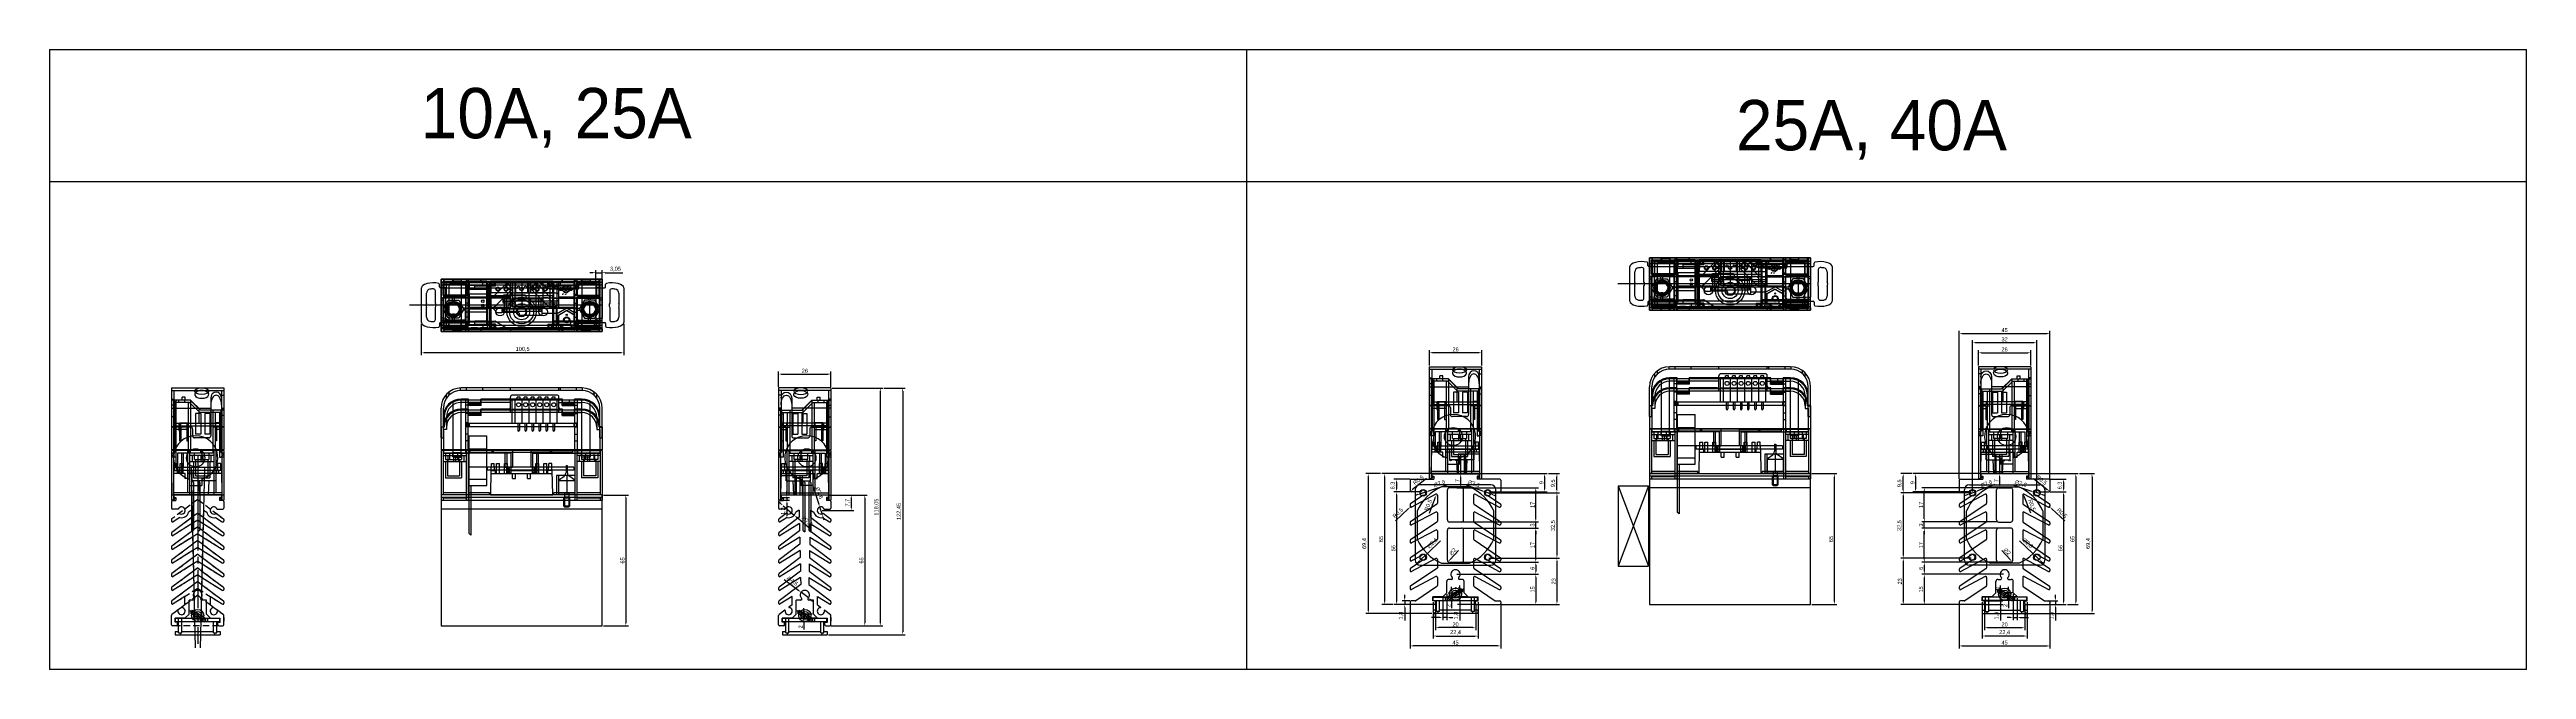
# Model space of a CAD drawing. Header units: millimetres. Extents: x 1406 to 2636, y 2148 to 2456.
import ezdxf

# ---------------------------------------------------------------- set-up
doc = ezdxf.new("R2010")
doc.units = ezdxf.units.MM
for name, pattern in [('CENTER', [50.8, 31.75, -6.35, 6.35, -6.35]), ('CENTER2', [28.575, 19.05, -3.175, 3.175, -3.175]), ('HIDDEN2', [4.7625, 3.175, -1.5875])]:
    doc.linetypes.add(name, pattern=pattern)
for name, color, linetype in [('Bus-Bar', 7, 'Continuous'), ('CASE-COVER', 7, 'Continuous'), ('CASE-상', 7, 'Continuous'), ('CASE-하', 7, 'Continuous'), ('CT', 7, 'Continuous'), ('DINRAIL', 5, 'Continuous'), ('FAN', 7, 'Continuous'), ('PCB', 7, 'Continuous'), ('SCR', 7, 'Continuous'), ('단자대', 7, 'Continuous'), ('방열판', 7, 'Continuous'), ('스프링', 3, 'Continuous'), ('온도센서', 2, 'Continuous')]:
    doc.layers.add(name, color=color, linetype=linetype)
doc.dimstyles.new('ISO-25', dxfattribs={"dimtxt": 2, "dimasz": 1.5, "dimexe": 1.25, "dimexo": 0.625, "dimtad": 1, "dimtxsty": 'Standard', "dimcen": 2.5, "dimclrd": 6, "dimclre": 6, "dimclrt": 1, "dimazin": 0, "dimtfac": 1, "dimtmove": 0, "dimatfit": 3, "dimfxl": 1, "dimarcsym": 0})

# ---------------------------------------------------------------- blocks, each defined once
blk = doc.blocks.new('*D405')
at = {"color": 6, "lineweight": -2, "transparency": 16777216}
for p, q in [((1681.2, 2234.4), (1693.6, 2234.4)), ((1692.3, 2232.9), (1692.3, 2170.9)), ((1681.2, 2169.4), (1693.6, 2169.4))]:
    blk.add_line(p, q, dxfattribs=at)
at = {"color": 6, "transparency": 16777216}
for points in [[(1692.1, 2232.9), (1692.6, 2232.9), (1692.3, 2234.4)], [(1692.1, 2170.9), (1692.6, 2170.9), (1692.3, 2169.4)]]:
    blk.add_solid(points, dxfattribs=at)
at = {"layer": 'Defpoints', "color": 0, "transparency": 16777216}
for p in [(1680.6, 2234.4), (1680.6, 2169.4), (1692.3, 2169.4)]:
    blk.add_point(p, dxfattribs=at)
at = {"color": 1, "transparency": 16777216, "insert": (1690.7, 2201.9), "char_height": 2, "attachment_point": 5, "rotation": 90}
blk.add_mtext('65', dxfattribs=at)
blk = doc.blocks.new('*D406')
at = {"color": 6, "lineweight": -2, "transparency": 16777216}
for p, q in [((1780.7, 2176.7), (1780.7, 2178.2)), ((1784.9, 2175.2), (1779.4, 2175.2)), ((1786.9, 2173.2), (1779.4, 2173.2)), ((1780.7, 2175.2), (1780.7, 2173.2)), ((1780.7, 2171.7), (1780.7, 2167.6))]:
    blk.add_line(p, q, dxfattribs=at)
at = {"color": 6, "transparency": 16777216}
for points in [[(1780.4, 2176.7), (1780.9, 2176.7), (1780.7, 2175.2)], [(1780.4, 2171.7), (1780.9, 2171.7), (1780.7, 2173.2)]]:
    blk.add_solid(points, dxfattribs=at)
at = {"layer": 'Defpoints', "color": 0, "transparency": 16777216}
for p in [(1780.7, 2173.2), (1785.5, 2175.2), (1787.5, 2173.2)]:
    blk.add_point(p, dxfattribs=at)
at = {"color": 1, "transparency": 16777216, "insert": (1779.1, 2168.9), "char_height": 2, "attachment_point": 5, "rotation": 90}
blk.add_mtext('2', dxfattribs=at)
blk = doc.blocks.new('*D407')
at = {"color": 6, "lineweight": -2, "transparency": 16777216}
for p, q in [((1785.4, 2238.5), (1788.2, 2229.8)), ((1789.8, 2225), (1788.6, 2228.4)), ((1790.2, 2223.6), (1790.7, 2222.1))]:
    blk.add_line(p, q, dxfattribs=at)
at = {"color": 6, "transparency": 16777216}
for points in [[(1788.4, 2229.9), (1787.9, 2229.8), (1788.6, 2228.4)], [(1790.5, 2223.6), (1790, 2223.5), (1789.8, 2225)]]:
    blk.add_solid(points, dxfattribs=at)
at = {"layer": 'Defpoints', "color": 0, "transparency": 16777216}
for p in [(1788.6, 2228.4), (1789.8, 2225)]:
    blk.add_point(p, dxfattribs=at)
at = {"color": 1, "transparency": 16777216, "insert": (1788.3, 2235.4), "char_height": 2, "attachment_point": 5, "rotation": 288.0143}
blk.add_mtext('∅3,6', dxfattribs=at)
blk = doc.blocks.new('*D408')
at = {"color": 6, "lineweight": -2, "transparency": 16777216}
for p, q in [((1769.3, 2230), (1768.2, 2231)), ((1770.5, 2229.1), (1775.9, 2224.4)), ((1784, 2217.5), (1777.1, 2223.4))]:
    blk.add_line(p, q, dxfattribs=at)
at = {"color": 6, "transparency": 16777216}
for points in [[(1769.5, 2230.2), (1769.2, 2229.8), (1770.5, 2229.1)], [(1777.2, 2223.6), (1776.9, 2223.2), (1775.9, 2224.4)]]:
    blk.add_solid(points, dxfattribs=at)
at = {"layer": 'Defpoints', "color": 0, "transparency": 16777216}
for p in [(1770.5, 2229.1), (1775.9, 2224.4)]:
    blk.add_point(p, dxfattribs=at)
at = {"color": 1, "transparency": 16777216, "insert": (1782.3, 2221.3), "char_height": 2, "attachment_point": 5, "rotation": 319.3263}
blk.add_mtext('∅7,2', dxfattribs=at)
blk = doc.blocks.new('*D409')
at = {"color": 6, "lineweight": -2, "transparency": 16777216}
for p, q in [((1770.9, 2192.5), (1778.2, 2187)), ((1783, 2183.3), (1779.4, 2186.1)), ((1784.2, 2182.4), (1785.4, 2181.5))]:
    blk.add_line(p, q, dxfattribs=at)
at = {"color": 6, "transparency": 16777216}
for points in [[(1778.3, 2187.2), (1778, 2186.8), (1779.4, 2186.1)], [(1784.4, 2182.6), (1784.1, 2182.2), (1783, 2183.3)]]:
    blk.add_solid(points, dxfattribs=at)
at = {"layer": 'Defpoints', "color": 0, "transparency": 16777216}
for p in [(1779.4, 2186.1), (1783, 2183.3)]:
    blk.add_point(p, dxfattribs=at)
at = {"color": 1, "transparency": 16777216, "insert": (1775, 2191.6), "char_height": 2, "attachment_point": 5, "rotation": 322.9345}
blk.add_mtext('∅4,6', dxfattribs=at)
blk = doc.blocks.new('*D433')
at = {"color": 6, "lineweight": -2, "transparency": 16777216}
for p, q in [((1769.8, 2231.9), (1773.6, 2231.9)), ((1770.4, 2233.1), (1773.6, 2233.1)), ((1772.3, 2234.6), (1772.3, 2236.1)), ((1772.3, 2233.1), (1772.3, 2231.9)), ((1772.3, 2230.4), (1772.3, 2223.9))]:
    blk.add_line(p, q, dxfattribs=at)
at = {"color": 6, "transparency": 16777216}
for points in [[(1772.1, 2234.6), (1772.6, 2234.6), (1772.3, 2233.1)], [(1772.1, 2230.4), (1772.6, 2230.4), (1772.3, 2231.9)]]:
    blk.add_solid(points, dxfattribs=at)
at = {"layer": 'Defpoints', "color": 0, "transparency": 16777216}
for p in [(1769.2, 2231.9), (1769.8, 2233.1), (1772.3, 2231.9)]:
    blk.add_point(p, dxfattribs=at)
at = {"color": 1, "transparency": 16777216, "insert": (1770.5, 2226.4), "char_height": 2, "attachment_point": 5, "rotation": 90}
blk.add_mtext('1,2', dxfattribs=at)
blk = doc.blocks.new('*D233')
at = {"color": 6, "lineweight": -2, "transparency": 16777216}
for p, q in [((1794.8, 2287.5), (1819.9, 2287.5)), ((1818.7, 2286), (1818.7, 2170.9)), ((1794.3, 2169.4), (1819.9, 2169.4))]:
    blk.add_line(p, q, dxfattribs=at)
at = {"color": 6, "transparency": 16777216}
for points in [[(1818.4, 2286), (1818.9, 2286), (1818.7, 2287.5)], [(1818.4, 2170.9), (1818.9, 2170.9), (1818.7, 2169.4)]]:
    blk.add_solid(points, dxfattribs=at)
at = {"layer": 'Defpoints', "color": 0, "transparency": 16777216}
for p in [(1794.2, 2287.5), (1793.7, 2169.4), (1818.7, 2169.4)]:
    blk.add_point(p, dxfattribs=at)
at = {"color": 1, "transparency": 16777216, "insert": (1816.9, 2228.4), "char_height": 2, "attachment_point": 5, "rotation": 90}
blk.add_mtext('118,05', dxfattribs=at)
blk = doc.blocks.new('*D434')
at = {"color": 6, "lineweight": -2, "transparency": 16777216}
for p, q in [((1820.5, 2287.5), (1831, 2287.5)), ((1829.8, 2286), (1829.8, 2166.5)), ((1792.9, 2165), (1831, 2165))]:
    blk.add_line(p, q, dxfattribs=at)
at = {"color": 6, "transparency": 16777216}
for points in [[(1829.5, 2286), (1830, 2286), (1829.8, 2287.5)], [(1829.5, 2166.5), (1830, 2166.5), (1829.8, 2165)]]:
    blk.add_solid(points, dxfattribs=at)
at = {"layer": 'Defpoints', "color": 0, "transparency": 16777216}
for p in [(1819.9, 2287.5), (1792.3, 2165), (1829.8, 2165)]:
    blk.add_point(p, dxfattribs=at)
at = {"color": 1, "transparency": 16777216, "insert": (1828, 2226.2), "char_height": 2, "attachment_point": 5, "rotation": 90}
blk.add_mtext('122,45', dxfattribs=at)
blk = doc.blocks.new('*D435')
at = {"color": 6, "lineweight": -2, "transparency": 16777216}
for p, q in [((1793.5, 2234.4), (1812.2, 2234.4)), ((1811, 2232.9), (1811, 2170.9)), ((1794.3, 2169.4), (1812.2, 2169.4))]:
    blk.add_line(p, q, dxfattribs=at)
at = {"color": 6, "transparency": 16777216}
for points in [[(1810.7, 2232.9), (1811.2, 2232.9), (1811, 2234.4)], [(1810.7, 2170.9), (1811.2, 2170.9), (1811, 2169.4)]]:
    blk.add_solid(points, dxfattribs=at)
at = {"layer": 'Defpoints', "color": 0, "transparency": 16777216}
for p in [(1792.9, 2234.4), (1793.7, 2169.4), (1811, 2169.4)]:
    blk.add_point(p, dxfattribs=at)
at = {"color": 1, "transparency": 16777216, "insert": (1809.3, 2201.9), "char_height": 2, "attachment_point": 5, "rotation": 90}
blk.add_mtext('65', dxfattribs=at)
blk = doc.blocks.new('*D234')
at = {"color": 6, "lineweight": -2, "transparency": 16777216}
for p, q in [((1768.2, 2288.1), (1768.2, 2295.7)), ((1769.7, 2294.5), (1792.7, 2294.5)), ((1794.2, 2288.1), (1794.2, 2295.7))]:
    blk.add_line(p, q, dxfattribs=at)
at = {"color": 6, "transparency": 16777216}
for points in [[(1769.7, 2294.7), (1769.7, 2294.2), (1768.2, 2294.5)], [(1792.7, 2294.7), (1792.7, 2294.2), (1794.2, 2294.5)]]:
    blk.add_solid(points, dxfattribs=at)
at = {"layer": 'Defpoints', "color": 0, "transparency": 16777216}
for p in [(1768.2, 2287.5), (1794.2, 2294.5), (1794.2, 2287.5)]:
    blk.add_point(p, dxfattribs=at)
at = {"color": 1, "transparency": 16777216, "insert": (1781.2, 2296.1), "char_height": 2, "attachment_point": 5}
blk.add_mtext('26', dxfattribs=at)
blk = doc.blocks.new('*D476')
at = {"color": 6, "lineweight": -2, "transparency": 16777216}
for p, q in [((2281.2, 2245), (2293.6, 2245)), ((2292.3, 2243.5), (2292.3, 2181.5)), ((2281.2, 2180), (2293.6, 2180))]:
    blk.add_line(p, q, dxfattribs=at)
at = {"color": 6, "transparency": 16777216}
for points in [[(2292.1, 2243.5), (2292.6, 2243.5), (2292.3, 2245)], [(2292.1, 2181.5), (2292.6, 2181.5), (2292.3, 2180)]]:
    blk.add_solid(points, dxfattribs=at)
at = {"layer": 'Defpoints', "color": 0, "transparency": 16777216}
for p in [(2280.6, 2245), (2280.6, 2180), (2292.3, 2180)]:
    blk.add_point(p, dxfattribs=at)
at = {"color": 1, "transparency": 16777216, "insert": (2290.7, 2212.5), "char_height": 2, "attachment_point": 5, "rotation": 90}
blk.add_mtext('65', dxfattribs=at)
blk = doc.blocks.new('*D510')
at = {"color": 6, "lineweight": -2, "transparency": 16777216}
for p, q in [((1789.8, 2226.7), (1805.5, 2226.7)), ((1793.5, 2234.4), (1805.5, 2234.4)), ((1804.3, 2232.9), (1804.3, 2228.2))]:
    blk.add_line(p, q, dxfattribs=at)
at = {"color": 6, "transparency": 16777216}
for points in [[(1804, 2232.9), (1804.5, 2232.9), (1804.3, 2234.4)], [(1804, 2228.2), (1804.5, 2228.2), (1804.3, 2226.7)]]:
    blk.add_solid(points, dxfattribs=at)
at = {"layer": 'Defpoints', "color": 0, "transparency": 16777216}
for p in [(1789.2, 2226.7), (1792.9, 2234.4), (1804.3, 2226.7)]:
    blk.add_point(p, dxfattribs=at)
at = {"color": 1, "transparency": 16777216, "insert": (1802.5, 2230.6), "char_height": 2, "attachment_point": 5, "rotation": 90}
blk.add_mtext('7,7', dxfattribs=at)
blk = doc.blocks.new('*D511')
at = {"color": 6, "lineweight": -2, "transparency": 16777216}
for p, q in [((1676, 2344.8), (1674.5, 2344.8)), ((1677.5, 2339.8), (1677.5, 2346.1)), ((1677.5, 2344.8), (1680.6, 2344.8)), ((1680.6, 2339.8), (1680.6, 2346.1)), ((1682.1, 2344.8), (1690.8, 2344.8))]:
    blk.add_line(p, q, dxfattribs=at)
at = {"color": 6, "transparency": 16777216}
for points in [[(1676, 2345.1), (1676, 2344.6), (1677.5, 2344.8)], [(1682.1, 2345.1), (1682.1, 2344.6), (1680.6, 2344.8)]]:
    blk.add_solid(points, dxfattribs=at)
at = {"layer": 'Defpoints', "color": 0, "transparency": 16777216}
for p in [(1677.5, 2339.2), (1680.6, 2344.8), (1680.6, 2339.2)]:
    blk.add_point(p, dxfattribs=at)
at = {"color": 1, "transparency": 16777216, "insert": (1687.2, 2346.6), "char_height": 2, "attachment_point": 5}
blk.add_mtext('3,05', dxfattribs=at)
blk = doc.blocks.new('*D512')
at = {"color": 6, "lineweight": -2, "transparency": 16777216}
for p, q in [((1590.8, 2319.5), (1590.8, 2303.8)), ((1691.3, 2319.5), (1691.3, 2303.8)), ((1689.8, 2305), (1592.3, 2305))]:
    blk.add_line(p, q, dxfattribs=at)
at = {"color": 6, "transparency": 16777216}
for points in [[(1592.3, 2305.3), (1592.3, 2304.8), (1590.8, 2305)], [(1689.8, 2305.3), (1689.8, 2304.8), (1691.3, 2305)]]:
    blk.add_solid(points, dxfattribs=at)
at = {"layer": 'Defpoints', "color": 0, "transparency": 16777216}
for p in [(1590.8, 2320.1), (1691.3, 2320.1), (1590.8, 2305)]:
    blk.add_point(p, dxfattribs=at)
at = {"color": 1, "transparency": 16777216, "insert": (1641.1, 2306.8), "char_height": 2, "attachment_point": 5}
blk.add_mtext('100,5', dxfattribs=at)
blk = doc.blocks.new('*D577')
at = {"color": 6, "lineweight": -2, "transparency": 16777216}
for p, q in [((2091.3, 2298.7), (2091.3, 2306.3)), ((2115.8, 2305.1), (2092.8, 2305.1)), ((2117.3, 2298.7), (2117.3, 2306.3))]:
    blk.add_line(p, q, dxfattribs=at)
at = {"color": 6, "transparency": 16777216}
for points in [[(2092.8, 2305.3), (2092.8, 2304.8), (2091.3, 2305.1)], [(2115.8, 2305.3), (2115.8, 2304.8), (2117.3, 2305.1)]]:
    blk.add_solid(points, dxfattribs=at)
at = {"layer": 'Defpoints', "color": 0, "transparency": 16777216}
for p in [(2091.3, 2305.1), (2091.3, 2298), (2117.3, 2298)]:
    blk.add_point(p, dxfattribs=at)
at = {"color": 1, "transparency": 16777216, "insert": (2104.3, 2306.7), "char_height": 2, "attachment_point": 5}
blk.add_mtext('26', dxfattribs=at)
blk = doc.blocks.new('*D837')
at = {"color": 6, "lineweight": -2, "transparency": 16777216}
for p, q in [((2098.6, 2183.8), (2103.6, 2183.8)), ((2100.6, 2185.8), (2103.6, 2185.8)), ((2102.3, 2187.3), (2102.3, 2188.8)), ((2102.3, 2185.8), (2102.3, 2183.8)), ((2102.3, 2182.3), (2102.3, 2178.2))]:
    blk.add_line(p, q, dxfattribs=at)
at = {"color": 6, "transparency": 16777216}
for points in [[(2102.1, 2187.3), (2102.6, 2187.3), (2102.3, 2185.8)], [(2102.1, 2182.3), (2102.6, 2182.3), (2102.3, 2183.8)]]:
    blk.add_solid(points, dxfattribs=at)
at = {"layer": 'Defpoints', "color": 0, "transparency": 16777216}
for p in [(2098, 2183.8), (2100, 2185.8), (2102.3, 2183.8)]:
    blk.add_point(p, dxfattribs=at)
at = {"color": 1, "transparency": 16777216, "insert": (2100.7, 2179.5), "char_height": 2, "attachment_point": 5, "rotation": 90}
blk.add_mtext('2', dxfattribs=at)
blk = doc.blocks.new('*D842')
at = {"color": 6, "lineweight": -2, "transparency": 16777216}
for p, q in [((2081.6, 2236), (2073.7, 2236)), ((2075, 2234.5), (2075, 2181.5)), ((2081.6, 2180), (2073.7, 2180))]:
    blk.add_line(p, q, dxfattribs=at)
at = {"color": 6, "transparency": 16777216}
for points in [[(2074.7, 2234.5), (2075.2, 2234.5), (2075, 2236)], [(2074.7, 2181.5), (2075.2, 2181.5), (2075, 2180)]]:
    blk.add_solid(points, dxfattribs=at)
at = {"layer": 'Defpoints', "color": 0, "transparency": 16777216}
for p in [(2082.3, 2236), (2075, 2180), (2082.3, 2180)]:
    blk.add_point(p, dxfattribs=at)
at = {"color": 1, "transparency": 16777216, "insert": (2073.4, 2208), "char_height": 2, "attachment_point": 5, "rotation": 90}
blk.add_mtext('56', dxfattribs=at)
blk = doc.blocks.new('*D843')
at = {"color": 6, "lineweight": -2, "transparency": 16777216}
for p, q in [((2091.9, 2245), (2067.7, 2245)), ((2069, 2243.5), (2069, 2181.5)), ((2073.1, 2180), (2067.7, 2180))]:
    blk.add_line(p, q, dxfattribs=at)
at = {"color": 6, "transparency": 16777216}
for points in [[(2068.7, 2243.5), (2069.2, 2243.5), (2069, 2245)], [(2068.7, 2181.5), (2069.2, 2181.5), (2069, 2180)]]:
    blk.add_solid(points, dxfattribs=at)
at = {"layer": 'Defpoints', "color": 0, "transparency": 16777216}
for p in [(2092.6, 2245), (2069, 2180), (2073.7, 2180)]:
    blk.add_point(p, dxfattribs=at)
at = {"color": 1, "transparency": 16777216, "insert": (2067.3, 2212.5), "char_height": 2, "attachment_point": 5, "rotation": 90}
blk.add_mtext('65', dxfattribs=at)
blk = doc.blocks.new('*D844')
at = {"color": 6, "lineweight": -2, "transparency": 16777216}
for p, q in [((2067.1, 2245), (2059.7, 2245)), ((2060.9, 2243.5), (2060.9, 2177.1)), ((2092.5, 2175.6), (2059.7, 2175.6))]:
    blk.add_line(p, q, dxfattribs=at)
at = {"color": 6, "transparency": 16777216}
for points in [[(2060.7, 2243.5), (2061.2, 2243.5), (2060.9, 2245)], [(2060.7, 2177.1), (2061.2, 2177.1), (2060.9, 2175.6)]]:
    blk.add_solid(points, dxfattribs=at)
at = {"layer": 'Defpoints', "color": 0, "transparency": 16777216}
for p in [(2067.7, 2245), (2060.9, 2175.6), (2093.2, 2175.6)]:
    blk.add_point(p, dxfattribs=at)
at = {"color": 1, "transparency": 16777216, "insert": (2059.1, 2210.3), "char_height": 2, "attachment_point": 5, "rotation": 90}
blk.add_mtext('69,4', dxfattribs=at)
blk = doc.blocks.new('*D845')
at = {"color": 6, "lineweight": -2, "transparency": 16777216}
for p, q in [((2081.6, 2181.8), (2077.8, 2181.8)), ((2081.6, 2180), (2077.8, 2180)), ((2079.1, 2183.3), (2079.1, 2184.8)), ((2079.1, 2181.8), (2079.1, 2180)), ((2079.1, 2178.5), (2079.1, 2172.1))]:
    blk.add_line(p, q, dxfattribs=at)
at = {"color": 6, "transparency": 16777216}
for points in [[(2078.8, 2183.3), (2079.3, 2183.3), (2079.1, 2181.8)], [(2078.8, 2178.5), (2079.3, 2178.5), (2079.1, 2180)]]:
    blk.add_solid(points, dxfattribs=at)
at = {"layer": 'Defpoints', "color": 0, "transparency": 16777216}
for p in [(2079.1, 2180), (2082.3, 2181.8), (2082.3, 2180)]:
    blk.add_point(p, dxfattribs=at)
at = {"color": 1, "transparency": 16777216, "insert": (2077.3, 2174.5), "char_height": 2, "attachment_point": 5, "rotation": 90}
blk.add_mtext('1,8', dxfattribs=at)
blk = doc.blocks.new('*D846')
at = {"color": 6, "lineweight": -2, "transparency": 16777216}
for p, q in [((2116.6, 2245), (2149.7, 2245)), ((2148.5, 2243.5), (2148.5, 2237.5)), ((2126.9, 2236), (2149.7, 2236))]:
    blk.add_line(p, q, dxfattribs=at)
at = {"color": 6, "transparency": 16777216}
for points in [[(2148.2, 2243.5), (2148.7, 2243.5), (2148.5, 2245)], [(2148.2, 2237.5), (2148.7, 2237.5), (2148.5, 2236)]]:
    blk.add_solid(points, dxfattribs=at)
at = {"layer": 'Defpoints', "color": 0, "transparency": 16777216}
for p in [(2116, 2245), (2126.3, 2236), (2148.5, 2236)]:
    blk.add_point(p, dxfattribs=at)
at = {"color": 1, "transparency": 16777216, "insert": (2146.9, 2240.5), "char_height": 2, "attachment_point": 5, "rotation": 90}
blk.add_mtext('9', dxfattribs=at)
blk = doc.blocks.new('*D847')
at = {"color": 6, "lineweight": -2, "transparency": 16777216}
for p, q in [((2150.4, 2245), (2155.9, 2245)), ((2154.6, 2237), (2154.6, 2243.5)), ((2120.9, 2235.5), (2155.9, 2235.5))]:
    blk.add_line(p, q, dxfattribs=at)
at = {"color": 6, "transparency": 16777216}
for points in [[(2154.4, 2243.5), (2154.9, 2243.5), (2154.6, 2245)], [(2154.4, 2237), (2154.9, 2237), (2154.6, 2235.5)]]:
    blk.add_solid(points, dxfattribs=at)
at = {"layer": 'Defpoints', "color": 0, "transparency": 16777216}
for p in [(2149.7, 2245), (2154.6, 2245), (2120.3, 2235.5)]:
    blk.add_point(p, dxfattribs=at)
at = {"color": 1, "transparency": 16777216, "insert": (2152.8, 2240.2), "char_height": 2, "attachment_point": 5, "rotation": 90}
blk.add_mtext('9,5', dxfattribs=at)
blk = doc.blocks.new('*D848')
at = {"color": 6, "lineweight": -2, "transparency": 16777216}
for p, q in [((2120.9, 2235.5), (2155.9, 2235.5)), ((2154.6, 2234), (2154.6, 2204.5)), ((2120.9, 2203), (2155.9, 2203))]:
    blk.add_line(p, q, dxfattribs=at)
at = {"color": 6, "transparency": 16777216}
for points in [[(2154.4, 2234), (2154.9, 2234), (2154.6, 2235.5)], [(2154.4, 2204.5), (2154.9, 2204.5), (2154.6, 2203)]]:
    blk.add_solid(points, dxfattribs=at)
at = {"layer": 'Defpoints', "color": 0, "transparency": 16777216}
for p in [(2120.3, 2235.5), (2120.3, 2203), (2154.6, 2203)]:
    blk.add_point(p, dxfattribs=at)
at = {"color": 1, "transparency": 16777216, "insert": (2152.8, 2219.2), "char_height": 2, "attachment_point": 5, "rotation": 90}
blk.add_mtext('32,5', dxfattribs=at)
blk = doc.blocks.new('*D849')
at = {"color": 6, "lineweight": -2, "transparency": 16777216}
for p, q in [((2120.9, 2203), (2155.9, 2203)), ((2154.6, 2201.5), (2154.6, 2181.5)), ((2126.9, 2180), (2155.9, 2180))]:
    blk.add_line(p, q, dxfattribs=at)
at = {"color": 6, "transparency": 16777216}
for points in [[(2154.4, 2201.5), (2154.9, 2201.5), (2154.6, 2203)], [(2154.4, 2181.5), (2154.9, 2181.5), (2154.6, 2180)]]:
    blk.add_solid(points, dxfattribs=at)
at = {"layer": 'Defpoints', "color": 0, "transparency": 16777216}
for p in [(2120.3, 2203), (2126.3, 2180), (2154.6, 2180)]:
    blk.add_point(p, dxfattribs=at)
at = {"color": 1, "transparency": 16777216, "insert": (2153, 2191.5), "char_height": 2, "attachment_point": 5, "rotation": 90}
blk.add_mtext('23', dxfattribs=at)
blk = doc.blocks.new('*D850')
at = {"color": 6, "lineweight": -2, "transparency": 16777216}
for p, q in [((2104.9, 2195), (2145.4, 2195)), ((2144.1, 2193.5), (2144.1, 2181.5)), ((2126.9, 2180), (2145.4, 2180))]:
    blk.add_line(p, q, dxfattribs=at)
at = {"color": 6, "transparency": 16777216}
for points in [[(2143.9, 2193.5), (2144.4, 2193.5), (2144.1, 2195)], [(2143.9, 2181.5), (2144.4, 2181.5), (2144.1, 2180)]]:
    blk.add_solid(points, dxfattribs=at)
at = {"layer": 'Defpoints', "color": 0, "transparency": 16777216}
for p in [(2104.3, 2195), (2126.3, 2180), (2144.1, 2180)]:
    blk.add_point(p, dxfattribs=at)
at = {"color": 1, "transparency": 16777216, "insert": (2142.5, 2187.5), "char_height": 2, "attachment_point": 5, "rotation": 90}
blk.add_mtext('15', dxfattribs=at)
blk = doc.blocks.new('*D851')
at = {"color": 6, "lineweight": -2, "transparency": 16777216}
for p, q in [((2104.9, 2195), (2145.4, 2195)), ((2107.9, 2201), (2145.4, 2201)), ((2144.1, 2199.5), (2144.1, 2196.5))]:
    blk.add_line(p, q, dxfattribs=at)
at = {"color": 6, "transparency": 16777216}
for points in [[(2143.9, 2199.5), (2144.4, 2199.5), (2144.1, 2201)], [(2143.9, 2196.5), (2144.4, 2196.5), (2144.1, 2195)]]:
    blk.add_solid(points, dxfattribs=at)
at = {"layer": 'Defpoints', "color": 0, "transparency": 16777216}
for p in [(2104.3, 2195), (2107.3, 2201), (2144.1, 2195)]:
    blk.add_point(p, dxfattribs=at)
at = {"color": 1, "transparency": 16777216, "insert": (2142.5, 2198), "char_height": 2, "attachment_point": 5, "rotation": 90}
blk.add_mtext('6', dxfattribs=at)
blk = doc.blocks.new('*D852')
at = {"color": 6, "lineweight": -2, "transparency": 16777216}
for p, q in [((2107.9, 2218), (2145.4, 2218)), ((2144.1, 2202.5), (2144.1, 2216.5)), ((2107.9, 2201), (2145.4, 2201))]:
    blk.add_line(p, q, dxfattribs=at)
at = {"color": 6, "transparency": 16777216}
for points in [[(2143.9, 2216.5), (2144.4, 2216.5), (2144.1, 2218)], [(2143.9, 2202.5), (2144.4, 2202.5), (2144.1, 2201)]]:
    blk.add_solid(points, dxfattribs=at)
at = {"layer": 'Defpoints', "color": 0, "transparency": 16777216}
for p in [(2107.3, 2218), (2144.1, 2218), (2107.3, 2201)]:
    blk.add_point(p, dxfattribs=at)
at = {"color": 1, "transparency": 16777216, "insert": (2142.5, 2209.5), "char_height": 2, "attachment_point": 5, "rotation": 90}
blk.add_mtext('17', dxfattribs=at)
blk = doc.blocks.new('*D853')
at = {"color": 6, "lineweight": -2, "transparency": 16777216}
for p, q in [((2107.9, 2221), (2145.4, 2221)), ((2107.9, 2218), (2145.4, 2218)), ((2144.1, 2222.5), (2144.1, 2224)), ((2144.1, 2218), (2144.1, 2221)), ((2144.1, 2216.5), (2144.1, 2215))]:
    blk.add_line(p, q, dxfattribs=at)
at = {"color": 6, "transparency": 16777216}
for points in [[(2143.9, 2222.5), (2144.4, 2222.5), (2144.1, 2221)], [(2143.9, 2216.5), (2144.4, 2216.5), (2144.1, 2218)]]:
    blk.add_solid(points, dxfattribs=at)
at = {"layer": 'Defpoints', "color": 0, "transparency": 16777216}
for p in [(2107.3, 2221), (2107.3, 2218), (2144.1, 2221)]:
    blk.add_point(p, dxfattribs=at)
at = {"color": 1, "transparency": 16777216, "insert": (2142.5, 2219.5), "char_height": 2, "attachment_point": 5, "rotation": 90}
blk.add_mtext('3', dxfattribs=at)
blk = doc.blocks.new('*D854')
at = {"color": 6, "lineweight": -2, "transparency": 16777216}
for p, q in [((2107.9, 2238), (2145.4, 2238)), ((2144.1, 2222.5), (2144.1, 2236.5)), ((2107.9, 2221), (2145.4, 2221))]:
    blk.add_line(p, q, dxfattribs=at)
at = {"color": 6, "transparency": 16777216}
for points in [[(2143.9, 2236.5), (2144.4, 2236.5), (2144.1, 2238)], [(2143.9, 2222.5), (2144.4, 2222.5), (2144.1, 2221)]]:
    blk.add_solid(points, dxfattribs=at)
at = {"layer": 'Defpoints', "color": 0, "transparency": 16777216}
for p in [(2107.3, 2238), (2144.1, 2238), (2107.3, 2221)]:
    blk.add_point(p, dxfattribs=at)
at = {"color": 1, "transparency": 16777216, "insert": (2142.5, 2229.5), "char_height": 2, "attachment_point": 5, "rotation": 90}
blk.add_mtext('17', dxfattribs=at)
blk = doc.blocks.new('*D855')
at = {"color": 6, "lineweight": -2, "transparency": 16777216}
for p, q in [((2081.6, 2242.3), (2073.7, 2242.3)), ((2075, 2240.8), (2075, 2237.5)), ((2081.6, 2236), (2073.7, 2236))]:
    blk.add_line(p, q, dxfattribs=at)
at = {"color": 6, "transparency": 16777216}
for points in [[(2074.7, 2240.8), (2075.2, 2240.8), (2075, 2242.3)], [(2074.7, 2237.5), (2075.2, 2237.5), (2075, 2236)]]:
    blk.add_solid(points, dxfattribs=at)
at = {"layer": 'Defpoints', "color": 0, "transparency": 16777216}
for p in [(2082.3, 2242.3), (2075, 2236), (2082.3, 2236)]:
    blk.add_point(p, dxfattribs=at)
at = {"color": 1, "transparency": 16777216, "insert": (2073.2, 2239.1), "char_height": 2, "attachment_point": 5, "rotation": 90}
blk.add_mtext('6,3', dxfattribs=at)
blk = doc.blocks.new('*D834')
at = {"color": 6, "lineweight": -2, "transparency": 16777216}
for p, q in [((2098, 2183.2), (2098, 2172.3)), ((2100, 2185.2), (2100, 2172.3)), ((2096.5, 2173.6), (2092.4, 2173.6)), ((2100, 2173.6), (2098, 2173.6)), ((2101.5, 2173.6), (2103, 2173.6))]:
    blk.add_line(p, q, dxfattribs=at)
at = {"color": 6, "transparency": 16777216}
for points in [[(2096.5, 2173.8), (2096.5, 2173.3), (2098, 2173.6)], [(2101.5, 2173.8), (2101.5, 2173.3), (2100, 2173.6)]]:
    blk.add_solid(points, dxfattribs=at)
at = {"layer": 'Defpoints', "color": 0, "transparency": 16777216}
for p in [(2098, 2183.8), (2100, 2185.8), (2100, 2173.6)]:
    blk.add_point(p, dxfattribs=at)
at = {"color": 1, "transparency": 16777216, "insert": (2093.7, 2175.2), "char_height": 2, "attachment_point": 5}
blk.add_mtext('2', dxfattribs=at)
blk = doc.blocks.new('*D835')
at = {"color": 6, "lineweight": -2, "transparency": 16777216}
for p, q in [((2106.4, 2185.3), (2106.4, 2189.4)), ((2109.9, 2183.8), (2105.2, 2183.8)), ((2113.6, 2181.8), (2105.2, 2181.8)), ((2106.4, 2181.8), (2106.4, 2183.8)), ((2106.4, 2180.3), (2106.4, 2178.8))]:
    blk.add_line(p, q, dxfattribs=at)
at = {"color": 6, "transparency": 16777216}
for points in [[(2106.2, 2185.3), (2106.7, 2185.3), (2106.4, 2183.8)], [(2106.2, 2180.3), (2106.7, 2180.3), (2106.4, 2181.8)]]:
    blk.add_solid(points, dxfattribs=at)
at = {"layer": 'Defpoints', "color": 0, "transparency": 16777216}
for p in [(2106.4, 2183.8), (2110.6, 2183.8), (2114.3, 2181.8)]:
    blk.add_point(p, dxfattribs=at)
at = {"color": 1, "transparency": 16777216, "insert": (2104.8, 2188.1), "char_height": 2, "attachment_point": 5, "rotation": 90}
blk.add_mtext('2', dxfattribs=at)
blk = doc.blocks.new('*D836')
at = {"color": 6, "lineweight": -2, "transparency": 16777216}
for p, q in [((2113.6, 2181.8), (2105.2, 2181.8)), ((2114.1, 2180), (2105.2, 2180)), ((2106.4, 2183.3), (2106.4, 2184.8)), ((2106.4, 2181.8), (2106.4, 2180)), ((2106.4, 2178.5), (2106.4, 2172.1))]:
    blk.add_line(p, q, dxfattribs=at)
at = {"color": 6, "transparency": 16777216}
for points in [[(2106.2, 2183.3), (2106.7, 2183.3), (2106.4, 2181.8)], [(2106.2, 2178.5), (2106.7, 2178.5), (2106.4, 2180)]]:
    blk.add_solid(points, dxfattribs=at)
at = {"layer": 'Defpoints', "color": 0, "transparency": 16777216}
for p in [(2106.4, 2180), (2114.3, 2181.8), (2114.8, 2180)]:
    blk.add_point(p, dxfattribs=at)
at = {"color": 1, "transparency": 16777216, "insert": (2104.6, 2174.5), "char_height": 2, "attachment_point": 5, "rotation": 90}
blk.add_mtext('1,8', dxfattribs=at)
blk = doc.blocks.new('*D838')
at = {"color": 6, "lineweight": -2, "transparency": 16777216}
for p, q in [((2094.3, 2179.9), (2094.3, 2167.2)), ((2114.3, 2179.9), (2114.3, 2167.2)), ((2112.8, 2168.5), (2095.8, 2168.5))]:
    blk.add_line(p, q, dxfattribs=at)
at = {"color": 6, "transparency": 16777216}
for points in [[(2095.8, 2168.7), (2095.8, 2168.2), (2094.3, 2168.5)], [(2112.8, 2168.7), (2112.8, 2168.2), (2114.3, 2168.5)]]:
    blk.add_solid(points, dxfattribs=at)
at = {"layer": 'Defpoints', "color": 0, "transparency": 16777216}
for p in [(2094.3, 2180.5), (2114.3, 2180.5), (2094.3, 2168.5)]:
    blk.add_point(p, dxfattribs=at)
at = {"color": 1, "transparency": 16777216, "insert": (2104.3, 2170.1), "char_height": 2, "attachment_point": 5}
blk.add_mtext('20', dxfattribs=at)
blk = doc.blocks.new('*D839')
at = {"color": 6, "lineweight": -2, "transparency": 16777216}
for p, q in [((2093.1, 2181.2), (2093.1, 2163.1)), ((2115.5, 2181.2), (2115.5, 2163.1)), ((2094.6, 2164.3), (2114, 2164.3))]:
    blk.add_line(p, q, dxfattribs=at)
at = {"color": 6, "transparency": 16777216}
for points in [[(2094.6, 2164.6), (2094.6, 2164.1), (2093.1, 2164.3)], [(2114, 2164.6), (2114, 2164.1), (2115.5, 2164.3)]]:
    blk.add_solid(points, dxfattribs=at)
at = {"layer": 'Defpoints', "color": 0, "transparency": 16777216}
for p in [(2093.1, 2181.8), (2115.5, 2181.8), (2115.5, 2164.3)]:
    blk.add_point(p, dxfattribs=at)
at = {"color": 1, "transparency": 16777216, "insert": (2104.3, 2166.1), "char_height": 2, "attachment_point": 5}
blk.add_mtext('22,4', dxfattribs=at)
blk = doc.blocks.new('*D840')
at = {"color": 6, "lineweight": -2, "transparency": 16777216}
for p, q in [((2081.8, 2179.9), (2081.8, 2158.2)), ((2126.8, 2179.9), (2126.8, 2158.2)), ((2125.3, 2159.4), (2083.3, 2159.4))]:
    blk.add_line(p, q, dxfattribs=at)
at = {"color": 6, "transparency": 16777216}
for points in [[(2083.3, 2159.7), (2083.3, 2159.2), (2081.8, 2159.4)], [(2125.3, 2159.7), (2125.3, 2159.2), (2126.8, 2159.4)]]:
    blk.add_solid(points, dxfattribs=at)
at = {"layer": 'Defpoints', "color": 0, "transparency": 16777216}
for p in [(2081.8, 2180.5), (2126.8, 2180.5), (2081.8, 2159.4)]:
    blk.add_point(p, dxfattribs=at)
at = {"color": 1, "transparency": 16777216, "insert": (2104.3, 2161.1), "char_height": 2, "attachment_point": 5}
blk.add_mtext('45', dxfattribs=at)
blk = doc.blocks.new('*D841')
at = {"color": 6, "lineweight": -2, "transparency": 16777216}
blk.add_line((2105.7, 2206.9), (2101.6, 2202.4), dxfattribs=at)
at = {"color": 6, "transparency": 16777216}
blk.add_solid([(2101.4, 2202.5), (2101.8, 2202.2), (2100.6, 2201.2)], dxfattribs=at)
at = {"layer": 'Defpoints', "color": 0, "transparency": 16777216}
for p in [(2101.9, 2202.7), (2100.6, 2201.2)]:
    blk.add_point(p, dxfattribs=at)
at = {"color": 1, "transparency": 16777216, "insert": (2102.9, 2206.3), "char_height": 2, "attachment_point": 5, "rotation": 47.9072}
blk.add_mtext('∅2', dxfattribs=at)
blk = doc.blocks.new('*D857')
at = {"color": 6, "lineweight": -2, "transparency": 16777216}
for p, q in [((2109.1, 2239.6), (2117.6, 2236.4)), ((2121.5, 2235), (2119, 2235.9)), ((2122.9, 2234.5), (2124.3, 2234))]:
    blk.add_line(p, q, dxfattribs=at)
at = {"color": 6, "transparency": 16777216}
for points in [[(2117.7, 2236.7), (2117.5, 2236.2), (2119, 2235.9)], [(2123, 2234.8), (2122.8, 2234.3), (2121.5, 2235)]]:
    blk.add_solid(points, dxfattribs=at)
at = {"layer": 'Defpoints', "color": 0, "transparency": 16777216}
for p in [(2119, 2235.9), (2121.5, 2235)]:
    blk.add_point(p, dxfattribs=at)
at = {"color": 1, "transparency": 16777216, "insert": (2113.3, 2239.9), "char_height": 2, "attachment_point": 5, "rotation": 339.9171}
blk.add_mtext('∅2,6', dxfattribs=at)
blk = doc.blocks.new('*D858')
at = {"color": 6, "lineweight": -2, "transparency": 16777216}
for p, q in [((2100.4, 2239.4), (2090.9, 2236.3)), ((2085.6, 2234.6), (2084.2, 2234.2)), ((2087, 2235.1), (2089.5, 2235.9))]:
    blk.add_line(p, q, dxfattribs=at)
at = {"color": 6, "transparency": 16777216}
for points in [[(2085.5, 2234.9), (2085.7, 2234.4), (2087, 2235.1)], [(2090.8, 2236.6), (2091, 2236.1), (2089.5, 2235.9)]]:
    blk.add_solid(points, dxfattribs=at)
at = {"layer": 'Defpoints', "color": 0, "transparency": 16777216}
for p in [(2087, 2235.1), (2089.5, 2235.9)]:
    blk.add_point(p, dxfattribs=at)
at = {"color": 1, "transparency": 16777216, "insert": (2096.3, 2240), "char_height": 2, "attachment_point": 5, "rotation": 17.9284}
blk.add_mtext('∅2,6', dxfattribs=at)
blk = doc.blocks.new('*D859')
at = {"color": 6, "lineweight": -2, "transparency": 16777216}
blk.add_line((2089.9, 2242.6), (2083, 2237.1), dxfattribs=at)
at = {"color": 6, "transparency": 16777216}
blk.add_solid([(2082.9, 2237.3), (2083.2, 2236.9), (2081.9, 2236.2)], dxfattribs=at)
at = {"layer": 'Defpoints', "color": 0, "transparency": 16777216}
for p in [(2081.9, 2236.2), (2082.3, 2236.5)]:
    blk.add_point(p, dxfattribs=at)
at = {"color": 1, "transparency": 16777216, "insert": (2085.9, 2241.7), "char_height": 2, "attachment_point": 5, "rotation": 38.5907}
blk.add_mtext('R0,5', dxfattribs=at)
blk = doc.blocks.new('*D860')
at = {"color": 6, "lineweight": -2, "transparency": 16777216}
blk.add_line((2091.3, 2225.3), (2094.4, 2233.4), dxfattribs=at)
at = {"color": 6, "transparency": 16777216}
blk.add_solid([(2094.2, 2233.5), (2094.6, 2233.3), (2094.9, 2234.8)], dxfattribs=at)
at = {"layer": 'Defpoints', "color": 0, "transparency": 16777216}
for p in [(2094.8, 2234.4), (2094.9, 2234.8)]:
    blk.add_point(p, dxfattribs=at)
at = {"color": 1, "transparency": 16777216, "insert": (2090.9, 2229.3), "char_height": 2, "attachment_point": 5, "rotation": 68.9575}
blk.add_mtext('R0,5', dxfattribs=at)
blk = doc.blocks.new('*D861')
at = {"color": 6, "lineweight": -2, "transparency": 16777216}
for p, q in [((2074.4, 2221.5), (2080.8, 2227.5)), ((2082.3, 2228.9), (2081.9, 2228.5))]:
    blk.add_line(p, q, dxfattribs=at)
at = {"color": 6, "transparency": 16777216}
blk.add_solid([(2080.6, 2227.7), (2081, 2227.3), (2081.9, 2228.5)], dxfattribs=at)
at = {"layer": 'Defpoints', "color": 0, "transparency": 16777216}
for p in [(2081.9, 2228.5), (2082.3, 2228.9)]:
    blk.add_point(p, dxfattribs=at)
at = {"color": 1, "transparency": 16777216, "insert": (2075.8, 2225.3), "char_height": 2, "attachment_point": 5, "rotation": 43.1202}
blk.add_mtext('R0,5', dxfattribs=at)
blk = doc.blocks.new('*D856')
at = {"color": 6, "lineweight": -2, "transparency": 16777216}
for p, q in [((2086.2, 2201.5), (2085.2, 2200.5)), ((2087.3, 2202.6), (2089.2, 2204.4)), ((2096.8, 2211.7), (2090.3, 2205.4))]:
    blk.add_line(p, q, dxfattribs=at)
at = {"color": 6, "transparency": 16777216}
for points in [[(2086.1, 2201.7), (2086.4, 2201.4), (2087.3, 2202.6)], [(2090.1, 2205.6), (2090.5, 2205.2), (2089.2, 2204.4)]]:
    blk.add_solid(points, dxfattribs=at)
at = {"layer": 'Defpoints', "color": 0, "transparency": 16777216}
for p in [(2087.3, 2202.6), (2089.2, 2204.4)]:
    blk.add_point(p, dxfattribs=at)
at = {"color": 1, "transparency": 16777216, "insert": (2092.9, 2210.4), "char_height": 2, "attachment_point": 5, "rotation": 43.7276}
blk.add_mtext('∅2,6', dxfattribs=at)
blk = doc.blocks.new('*D862')
at = {"color": 6, "lineweight": -2, "transparency": 16777216}
for p, q in [((2104.9, 2245), (2108.1, 2245)), ((2106.8, 2243.5), (2106.8, 2239.5)), ((2104.9, 2238), (2108.1, 2238))]:
    blk.add_line(p, q, dxfattribs=at)
at = {"color": 6, "transparency": 16777216}
for points in [[(2106.6, 2243.5), (2107.1, 2243.5), (2106.8, 2245)], [(2106.6, 2239.5), (2107.1, 2239.5), (2106.8, 2238)]]:
    blk.add_solid(points, dxfattribs=at)
at = {"layer": 'Defpoints', "color": 0, "transparency": 16777216}
for p in [(2104.3, 2245), (2104.3, 2238), (2106.8, 2238)]:
    blk.add_point(p, dxfattribs=at)
at = {"color": 1, "transparency": 16777216, "insert": (2105.2, 2241.5), "char_height": 2, "attachment_point": 5, "rotation": 90}
blk.add_mtext('7', dxfattribs=at)
blk = doc.blocks.new('*D885')
at = {"color": 6, "lineweight": -2, "transparency": 16777216}
for p, q in [((2363.9, 2298.7), (2363.9, 2306.3)), ((2365.4, 2305.1), (2388.4, 2305.1)), ((2389.9, 2298.7), (2389.9, 2306.3))]:
    blk.add_line(p, q, dxfattribs=at)
at = {"color": 6, "transparency": 16777216}
for points in [[(2365.4, 2305.3), (2365.4, 2304.8), (2363.9, 2305.1)], [(2388.4, 2305.3), (2388.4, 2304.8), (2389.9, 2305.1)]]:
    blk.add_solid(points, dxfattribs=at)
at = {"layer": 'Defpoints', "color": 0, "transparency": 16777216}
for p in [(2389.9, 2305.1), (2363.9, 2298), (2389.9, 2298)]:
    blk.add_point(p, dxfattribs=at)
at = {"color": 1, "transparency": 16777216, "insert": (2376.9, 2306.7), "char_height": 2, "attachment_point": 5}
blk.add_mtext('26', dxfattribs=at)
blk = doc.blocks.new('*D863')
at = {"color": 6, "lineweight": -2, "transparency": 16777216}
for p, q in [((2380.6, 2185.8), (2377.6, 2185.8)), ((2382.6, 2183.8), (2377.6, 2183.8)), ((2378.8, 2187.3), (2378.8, 2188.8)), ((2378.8, 2185.8), (2378.8, 2183.8)), ((2378.8, 2182.3), (2378.8, 2178.2))]:
    blk.add_line(p, q, dxfattribs=at)
at = {"color": 6, "transparency": 16777216}
for points in [[(2378.6, 2187.3), (2379.1, 2187.3), (2378.8, 2185.8)], [(2378.6, 2182.3), (2379.1, 2182.3), (2378.8, 2183.8)]]:
    blk.add_solid(points, dxfattribs=at)
at = {"layer": 'Defpoints', "color": 0, "transparency": 16777216}
for p in [(2378.8, 2183.8), (2381.2, 2185.8), (2383.2, 2183.8)]:
    blk.add_point(p, dxfattribs=at)
at = {"color": 1, "transparency": 16777216, "insert": (2377.2, 2179.5), "char_height": 2, "attachment_point": 5, "rotation": 90}
blk.add_mtext('2', dxfattribs=at)
blk = doc.blocks.new('*D864')
at = {"color": 6, "lineweight": -2, "transparency": 16777216}
for p, q in [((2399.5, 2236), (2407.4, 2236)), ((2406.2, 2234.5), (2406.2, 2181.5)), ((2399.5, 2180), (2407.4, 2180))]:
    blk.add_line(p, q, dxfattribs=at)
at = {"color": 6, "transparency": 16777216}
for points in [[(2405.9, 2234.5), (2406.4, 2234.5), (2406.2, 2236)], [(2405.9, 2181.5), (2406.4, 2181.5), (2406.2, 2180)]]:
    blk.add_solid(points, dxfattribs=at)
at = {"layer": 'Defpoints', "color": 0, "transparency": 16777216}
for p in [(2398.9, 2236), (2398.9, 2180), (2406.2, 2180)]:
    blk.add_point(p, dxfattribs=at)
at = {"color": 1, "transparency": 16777216, "insert": (2404.6, 2208), "char_height": 2, "attachment_point": 5, "rotation": 90}
blk.add_mtext('56', dxfattribs=at)
blk = doc.blocks.new('*D865')
at = {"color": 6, "lineweight": -2, "transparency": 16777216}
for p, q in [((2389.2, 2245), (2413.5, 2245)), ((2412.2, 2243.5), (2412.2, 2181.5)), ((2408.1, 2180), (2413.5, 2180))]:
    blk.add_line(p, q, dxfattribs=at)
at = {"color": 6, "transparency": 16777216}
for points in [[(2412, 2243.5), (2412.5, 2243.5), (2412.2, 2245)], [(2412, 2181.5), (2412.5, 2181.5), (2412.2, 2180)]]:
    blk.add_solid(points, dxfattribs=at)
at = {"layer": 'Defpoints', "color": 0, "transparency": 16777216}
for p in [(2388.6, 2245), (2407.4, 2180), (2412.2, 2180)]:
    blk.add_point(p, dxfattribs=at)
at = {"color": 1, "transparency": 16777216, "insert": (2410.6, 2212.5), "char_height": 2, "attachment_point": 5, "rotation": 90}
blk.add_mtext('65', dxfattribs=at)
blk = doc.blocks.new('*D866')
at = {"color": 6, "lineweight": -2, "transparency": 16777216}
for p, q in [((2414.1, 2245), (2421.5, 2245)), ((2420.3, 2243.5), (2420.3, 2177.1)), ((2388.6, 2175.6), (2421.5, 2175.6))]:
    blk.add_line(p, q, dxfattribs=at)
at = {"color": 6, "transparency": 16777216}
for points in [[(2420, 2243.5), (2420.5, 2243.5), (2420.3, 2245)], [(2420, 2177.1), (2420.5, 2177.1), (2420.3, 2175.6)]]:
    blk.add_solid(points, dxfattribs=at)
at = {"layer": 'Defpoints', "color": 0, "transparency": 16777216}
for p in [(2413.5, 2245), (2388, 2175.6), (2420.3, 2175.6)]:
    blk.add_point(p, dxfattribs=at)
at = {"color": 1, "transparency": 16777216, "insert": (2418.5, 2210.3), "char_height": 2, "attachment_point": 5, "rotation": 90}
blk.add_mtext('69,4', dxfattribs=at)
blk = doc.blocks.new('*D867')
at = {"color": 6, "lineweight": -2, "transparency": 16777216}
for p, q in [((2399.5, 2181.8), (2403.4, 2181.8)), ((2399.5, 2180), (2403.4, 2180)), ((2402.1, 2183.3), (2402.1, 2184.8)), ((2402.1, 2181.8), (2402.1, 2180)), ((2402.1, 2178.5), (2402.1, 2172.1))]:
    blk.add_line(p, q, dxfattribs=at)
at = {"color": 6, "transparency": 16777216}
for points in [[(2401.9, 2183.3), (2402.4, 2183.3), (2402.1, 2181.8)], [(2401.9, 2178.5), (2402.4, 2178.5), (2402.1, 2180)]]:
    blk.add_solid(points, dxfattribs=at)
at = {"layer": 'Defpoints', "color": 0, "transparency": 16777216}
for p in [(2398.9, 2181.8), (2398.9, 2180), (2402.1, 2180)]:
    blk.add_point(p, dxfattribs=at)
at = {"color": 1, "transparency": 16777216, "insert": (2400.3, 2174.5), "char_height": 2, "attachment_point": 5, "rotation": 90}
blk.add_mtext('1,8', dxfattribs=at)
blk = doc.blocks.new('*D868')
at = {"color": 6, "lineweight": -2, "transparency": 16777216}
for p, q in [((2364.6, 2245), (2331.4, 2245)), ((2332.7, 2243.5), (2332.7, 2237.5)), ((2354.3, 2236), (2331.4, 2236))]:
    blk.add_line(p, q, dxfattribs=at)
at = {"color": 6, "transparency": 16777216}
for points in [[(2332.4, 2243.5), (2332.9, 2243.5), (2332.7, 2245)], [(2332.4, 2237.5), (2332.9, 2237.5), (2332.7, 2236)]]:
    blk.add_solid(points, dxfattribs=at)
at = {"layer": 'Defpoints', "color": 0, "transparency": 16777216}
for p in [(2365.2, 2245), (2332.7, 2236), (2354.9, 2236)]:
    blk.add_point(p, dxfattribs=at)
at = {"color": 1, "transparency": 16777216, "insert": (2331.1, 2240.5), "char_height": 2, "attachment_point": 5, "rotation": 90}
blk.add_mtext('9', dxfattribs=at)
blk = doc.blocks.new('*D869')
at = {"color": 6, "lineweight": -2, "transparency": 16777216}
for p, q in [((2330.8, 2245), (2325.3, 2245)), ((2326.6, 2237), (2326.6, 2243.5)), ((2360.3, 2235.5), (2325.3, 2235.5))]:
    blk.add_line(p, q, dxfattribs=at)
at = {"color": 6, "transparency": 16777216}
for points in [[(2326.3, 2243.5), (2326.8, 2243.5), (2326.6, 2245)], [(2326.3, 2237), (2326.8, 2237), (2326.6, 2235.5)]]:
    blk.add_solid(points, dxfattribs=at)
at = {"layer": 'Defpoints', "color": 0, "transparency": 16777216}
for p in [(2326.6, 2245), (2331.4, 2245), (2360.9, 2235.5)]:
    blk.add_point(p, dxfattribs=at)
at = {"color": 1, "transparency": 16777216, "insert": (2324.8, 2240.2), "char_height": 2, "attachment_point": 5, "rotation": 90}
blk.add_mtext('9,5', dxfattribs=at)
blk = doc.blocks.new('*D870')
at = {"color": 6, "lineweight": -2, "transparency": 16777216}
for p, q in [((2360.3, 2235.5), (2325.3, 2235.5)), ((2326.6, 2234), (2326.6, 2204.5)), ((2360.3, 2203), (2325.3, 2203))]:
    blk.add_line(p, q, dxfattribs=at)
at = {"color": 6, "transparency": 16777216}
for points in [[(2326.3, 2234), (2326.8, 2234), (2326.6, 2235.5)], [(2326.3, 2204.5), (2326.8, 2204.5), (2326.6, 2203)]]:
    blk.add_solid(points, dxfattribs=at)
at = {"layer": 'Defpoints', "color": 0, "transparency": 16777216}
for p in [(2360.9, 2235.5), (2326.6, 2203), (2360.9, 2203)]:
    blk.add_point(p, dxfattribs=at)
at = {"color": 1, "transparency": 16777216, "insert": (2324.8, 2219.2), "char_height": 2, "attachment_point": 5, "rotation": 90}
blk.add_mtext('32,5', dxfattribs=at)
blk = doc.blocks.new('*D871')
at = {"color": 6, "lineweight": -2, "transparency": 16777216}
for p, q in [((2360.3, 2203), (2325.3, 2203)), ((2326.6, 2201.5), (2326.6, 2181.5)), ((2354.3, 2180), (2325.3, 2180))]:
    blk.add_line(p, q, dxfattribs=at)
at = {"color": 6, "transparency": 16777216}
for points in [[(2326.3, 2201.5), (2326.8, 2201.5), (2326.6, 2203)], [(2326.3, 2181.5), (2326.8, 2181.5), (2326.6, 2180)]]:
    blk.add_solid(points, dxfattribs=at)
at = {"layer": 'Defpoints', "color": 0, "transparency": 16777216}
for p in [(2360.9, 2203), (2326.6, 2180), (2354.9, 2180)]:
    blk.add_point(p, dxfattribs=at)
at = {"color": 1, "transparency": 16777216, "insert": (2324.9, 2191.5), "char_height": 2, "attachment_point": 5, "rotation": 90}
blk.add_mtext('23', dxfattribs=at)
blk = doc.blocks.new('*D872')
at = {"color": 6, "lineweight": -2, "transparency": 16777216}
for p, q in [((2376.3, 2195), (2335.8, 2195)), ((2337, 2193.5), (2337, 2181.5)), ((2354.3, 2180), (2335.8, 2180))]:
    blk.add_line(p, q, dxfattribs=at)
at = {"color": 6, "transparency": 16777216}
for points in [[(2336.8, 2193.5), (2337.3, 2193.5), (2337, 2195)], [(2336.8, 2181.5), (2337.3, 2181.5), (2337, 2180)]]:
    blk.add_solid(points, dxfattribs=at)
at = {"layer": 'Defpoints', "color": 0, "transparency": 16777216}
for p in [(2376.9, 2195), (2337, 2180), (2354.9, 2180)]:
    blk.add_point(p, dxfattribs=at)
at = {"color": 1, "transparency": 16777216, "insert": (2335.4, 2187.5), "char_height": 2, "attachment_point": 5, "rotation": 90}
blk.add_mtext('15', dxfattribs=at)
blk = doc.blocks.new('*D873')
at = {"color": 6, "lineweight": -2, "transparency": 16777216}
for p, q in [((2373.3, 2201), (2335.8, 2201)), ((2376.3, 2195), (2335.8, 2195)), ((2337, 2199.5), (2337, 2196.5))]:
    blk.add_line(p, q, dxfattribs=at)
at = {"color": 6, "transparency": 16777216}
for points in [[(2336.8, 2199.5), (2337.3, 2199.5), (2337, 2201)], [(2336.8, 2196.5), (2337.3, 2196.5), (2337, 2195)]]:
    blk.add_solid(points, dxfattribs=at)
at = {"layer": 'Defpoints', "color": 0, "transparency": 16777216}
for p in [(2337, 2195), (2373.9, 2201), (2376.9, 2195)]:
    blk.add_point(p, dxfattribs=at)
at = {"color": 1, "transparency": 16777216, "insert": (2335.4, 2198), "char_height": 2, "attachment_point": 5, "rotation": 90}
blk.add_mtext('6', dxfattribs=at)
blk = doc.blocks.new('*D874')
at = {"color": 6, "lineweight": -2, "transparency": 16777216}
for p, q in [((2373.3, 2218), (2335.8, 2218)), ((2337, 2202.5), (2337, 2216.5)), ((2373.3, 2201), (2335.8, 2201))]:
    blk.add_line(p, q, dxfattribs=at)
at = {"color": 6, "transparency": 16777216}
for points in [[(2336.8, 2216.5), (2337.3, 2216.5), (2337, 2218)], [(2336.8, 2202.5), (2337.3, 2202.5), (2337, 2201)]]:
    blk.add_solid(points, dxfattribs=at)
at = {"layer": 'Defpoints', "color": 0, "transparency": 16777216}
for p in [(2337, 2218), (2373.9, 2218), (2373.9, 2201)]:
    blk.add_point(p, dxfattribs=at)
at = {"color": 1, "transparency": 16777216, "insert": (2335.4, 2209.5), "char_height": 2, "attachment_point": 5, "rotation": 90}
blk.add_mtext('17', dxfattribs=at)
blk = doc.blocks.new('*D875')
at = {"color": 6, "lineweight": -2, "transparency": 16777216}
for p, q in [((2373.3, 2221), (2335.8, 2221)), ((2373.3, 2218), (2335.8, 2218)), ((2337, 2222.5), (2337, 2224)), ((2337, 2218), (2337, 2221)), ((2337, 2216.5), (2337, 2215))]:
    blk.add_line(p, q, dxfattribs=at)
at = {"color": 6, "transparency": 16777216}
for points in [[(2336.8, 2222.5), (2337.3, 2222.5), (2337, 2221)], [(2336.8, 2216.5), (2337.3, 2216.5), (2337, 2218)]]:
    blk.add_solid(points, dxfattribs=at)
at = {"layer": 'Defpoints', "color": 0, "transparency": 16777216}
for p in [(2337, 2221), (2373.9, 2221), (2373.9, 2218)]:
    blk.add_point(p, dxfattribs=at)
at = {"color": 1, "transparency": 16777216, "insert": (2335.4, 2219.5), "char_height": 2, "attachment_point": 5, "rotation": 90}
blk.add_mtext('3', dxfattribs=at)
blk = doc.blocks.new('*D876')
at = {"color": 6, "lineweight": -2, "transparency": 16777216}
for p, q in [((2373.3, 2238), (2335.8, 2238)), ((2337, 2222.5), (2337, 2236.5)), ((2373.3, 2221), (2335.8, 2221))]:
    blk.add_line(p, q, dxfattribs=at)
at = {"color": 6, "transparency": 16777216}
for points in [[(2336.8, 2236.5), (2337.3, 2236.5), (2337, 2238)], [(2336.8, 2222.5), (2337.3, 2222.5), (2337, 2221)]]:
    blk.add_solid(points, dxfattribs=at)
at = {"layer": 'Defpoints', "color": 0, "transparency": 16777216}
for p in [(2337, 2238), (2373.9, 2238), (2373.9, 2221)]:
    blk.add_point(p, dxfattribs=at)
at = {"color": 1, "transparency": 16777216, "insert": (2335.4, 2229.5), "char_height": 2, "attachment_point": 5, "rotation": 90}
blk.add_mtext('17', dxfattribs=at)
blk = doc.blocks.new('*D877')
at = {"color": 6, "lineweight": -2, "transparency": 16777216}
for p, q in [((2399.5, 2242.3), (2407.4, 2242.3)), ((2406.2, 2240.8), (2406.2, 2237.5)), ((2399.5, 2236), (2407.4, 2236))]:
    blk.add_line(p, q, dxfattribs=at)
at = {"color": 6, "transparency": 16777216}
for points in [[(2405.9, 2240.8), (2406.4, 2240.8), (2406.2, 2242.3)], [(2405.9, 2237.5), (2406.4, 2237.5), (2406.2, 2236)]]:
    blk.add_solid(points, dxfattribs=at)
at = {"layer": 'Defpoints', "color": 0, "transparency": 16777216}
for p in [(2398.9, 2242.3), (2398.9, 2236), (2406.2, 2236)]:
    blk.add_point(p, dxfattribs=at)
at = {"color": 1, "transparency": 16777216, "insert": (2404.4, 2239.1), "char_height": 2, "attachment_point": 5, "rotation": 90}
blk.add_mtext('6,3', dxfattribs=at)
blk = doc.blocks.new('*D878')
at = {"color": 6, "lineweight": -2, "transparency": 16777216}
for p, q in [((2381.2, 2185.2), (2381.2, 2172.3)), ((2383.2, 2183.2), (2383.2, 2172.3)), ((2379.7, 2173.6), (2378.2, 2173.6)), ((2381.2, 2173.6), (2383.2, 2173.6)), ((2384.7, 2173.6), (2388.8, 2173.6))]:
    blk.add_line(p, q, dxfattribs=at)
at = {"color": 6, "transparency": 16777216}
for points in [[(2379.7, 2173.8), (2379.7, 2173.3), (2381.2, 2173.6)], [(2384.7, 2173.8), (2384.7, 2173.3), (2383.2, 2173.6)]]:
    blk.add_solid(points, dxfattribs=at)
at = {"layer": 'Defpoints', "color": 0, "transparency": 16777216}
for p in [(2381.2, 2185.8), (2383.2, 2183.8), (2381.2, 2173.6)]:
    blk.add_point(p, dxfattribs=at)
at = {"color": 1, "transparency": 16777216, "insert": (2387.5, 2175.2), "char_height": 2, "attachment_point": 5}
blk.add_mtext('2', dxfattribs=at)
blk = doc.blocks.new('*D879')
at = {"color": 6, "lineweight": -2, "transparency": 16777216}
for p, q in [((2374.8, 2185.3), (2374.8, 2189.4)), ((2367.5, 2181.8), (2376, 2181.8)), ((2371.2, 2183.8), (2376, 2183.8)), ((2374.8, 2181.8), (2374.8, 2183.8)), ((2374.8, 2180.3), (2374.8, 2178.8))]:
    blk.add_line(p, q, dxfattribs=at)
at = {"color": 6, "transparency": 16777216}
for points in [[(2374.5, 2185.3), (2375, 2185.3), (2374.8, 2183.8)], [(2374.5, 2180.3), (2375, 2180.3), (2374.8, 2181.8)]]:
    blk.add_solid(points, dxfattribs=at)
at = {"layer": 'Defpoints', "color": 0, "transparency": 16777216}
for p in [(2366.9, 2181.8), (2370.6, 2183.8), (2374.8, 2183.8)]:
    blk.add_point(p, dxfattribs=at)
at = {"color": 1, "transparency": 16777216, "insert": (2373.2, 2188.1), "char_height": 2, "attachment_point": 5, "rotation": 90}
blk.add_mtext('2', dxfattribs=at)
blk = doc.blocks.new('*D880')
at = {"color": 6, "lineweight": -2, "transparency": 16777216}
for p, q in [((2367, 2180), (2376, 2180)), ((2367.5, 2181.8), (2376, 2181.8)), ((2374.8, 2183.3), (2374.8, 2184.8)), ((2374.8, 2181.8), (2374.8, 2180)), ((2374.8, 2178.5), (2374.8, 2172.1))]:
    blk.add_line(p, q, dxfattribs=at)
at = {"color": 6, "transparency": 16777216}
for points in [[(2374.5, 2183.3), (2375, 2183.3), (2374.8, 2181.8)], [(2374.5, 2178.5), (2375, 2178.5), (2374.8, 2180)]]:
    blk.add_solid(points, dxfattribs=at)
at = {"layer": 'Defpoints', "color": 0, "transparency": 16777216}
for p in [(2366.4, 2180), (2366.9, 2181.8), (2374.8, 2180)]:
    blk.add_point(p, dxfattribs=at)
at = {"color": 1, "transparency": 16777216, "insert": (2373, 2174.5), "char_height": 2, "attachment_point": 5, "rotation": 90}
blk.add_mtext('1,8', dxfattribs=at)
blk = doc.blocks.new('*D881')
at = {"color": 6, "lineweight": -2, "transparency": 16777216}
for p, q in [((2366.9, 2179.9), (2366.9, 2167.2)), ((2386.9, 2179.9), (2386.9, 2167.2)), ((2368.4, 2168.5), (2385.4, 2168.5))]:
    blk.add_line(p, q, dxfattribs=at)
at = {"color": 6, "transparency": 16777216}
for points in [[(2368.4, 2168.7), (2368.4, 2168.2), (2366.9, 2168.5)], [(2385.4, 2168.7), (2385.4, 2168.2), (2386.9, 2168.5)]]:
    blk.add_solid(points, dxfattribs=at)
at = {"layer": 'Defpoints', "color": 0, "transparency": 16777216}
for p in [(2366.9, 2180.5), (2386.9, 2180.5), (2386.9, 2168.5)]:
    blk.add_point(p, dxfattribs=at)
at = {"color": 1, "transparency": 16777216, "insert": (2376.9, 2170.1), "char_height": 2, "attachment_point": 5}
blk.add_mtext('20', dxfattribs=at)
blk = doc.blocks.new('*D882')
at = {"color": 6, "lineweight": -2, "transparency": 16777216}
for p, q in [((2365.7, 2181.2), (2365.7, 2163.1)), ((2388.1, 2181.2), (2388.1, 2163.1)), ((2386.6, 2164.3), (2367.2, 2164.3))]:
    blk.add_line(p, q, dxfattribs=at)
at = {"color": 6, "transparency": 16777216}
for points in [[(2367.2, 2164.6), (2367.2, 2164.1), (2365.7, 2164.3)], [(2386.6, 2164.6), (2386.6, 2164.1), (2388.1, 2164.3)]]:
    blk.add_solid(points, dxfattribs=at)
at = {"layer": 'Defpoints', "color": 0, "transparency": 16777216}
for p in [(2365.7, 2181.8), (2388.1, 2181.8), (2365.7, 2164.3)]:
    blk.add_point(p, dxfattribs=at)
at = {"color": 1, "transparency": 16777216, "insert": (2376.9, 2166.1), "char_height": 2, "attachment_point": 5}
blk.add_mtext('22,4', dxfattribs=at)
blk = doc.blocks.new('*D883')
at = {"color": 6, "lineweight": -2, "transparency": 16777216}
for p, q in [((2354.4, 2179.9), (2354.4, 2158.2)), ((2399.4, 2179.9), (2399.4, 2158.2)), ((2355.9, 2159.4), (2397.9, 2159.4))]:
    blk.add_line(p, q, dxfattribs=at)
at = {"color": 6, "transparency": 16777216}
for points in [[(2355.9, 2159.7), (2355.9, 2159.2), (2354.4, 2159.4)], [(2397.9, 2159.7), (2397.9, 2159.2), (2399.4, 2159.4)]]:
    blk.add_solid(points, dxfattribs=at)
at = {"layer": 'Defpoints', "color": 0, "transparency": 16777216}
for p in [(2354.4, 2180.5), (2399.4, 2180.5), (2399.4, 2159.4)]:
    blk.add_point(p, dxfattribs=at)
at = {"color": 1, "transparency": 16777216, "insert": (2376.9, 2161.1), "char_height": 2, "attachment_point": 5}
blk.add_mtext('45', dxfattribs=at)
blk = doc.blocks.new('*D884')
at = {"color": 6, "lineweight": -2, "transparency": 16777216}
blk.add_line((2375.5, 2206.9), (2379.6, 2202.4), dxfattribs=at)
at = {"color": 6, "transparency": 16777216}
blk.add_solid([(2379.8, 2202.5), (2379.4, 2202.2), (2380.6, 2201.2)], dxfattribs=at)
at = {"layer": 'Defpoints', "color": 0, "transparency": 16777216}
for p in [(2379.2, 2202.7), (2380.6, 2201.2)]:
    blk.add_point(p, dxfattribs=at)
at = {"color": 1, "transparency": 16777216, "insert": (2378.2, 2206.3), "char_height": 2, "attachment_point": 5, "rotation": 312.0928}
blk.add_mtext('∅2', dxfattribs=at)
blk = doc.blocks.new('*D887')
at = {"color": 6, "lineweight": -2, "transparency": 16777216}
for p, q in [((2372.1, 2239.6), (2363.5, 2236.4)), ((2358.3, 2234.5), (2356.9, 2234)), ((2359.7, 2235), (2362.1, 2235.9))]:
    blk.add_line(p, q, dxfattribs=at)
at = {"color": 6, "transparency": 16777216}
for points in [[(2358.2, 2234.8), (2358.4, 2234.3), (2359.7, 2235)], [(2363.5, 2236.7), (2363.6, 2236.2), (2362.1, 2235.9)]]:
    blk.add_solid(points, dxfattribs=at)
at = {"layer": 'Defpoints', "color": 0, "transparency": 16777216}
for p in [(2359.7, 2235), (2362.1, 2235.9)]:
    blk.add_point(p, dxfattribs=at)
at = {"color": 1, "transparency": 16777216, "insert": (2367.9, 2239.9), "char_height": 2, "attachment_point": 5, "rotation": 20.0829}
blk.add_mtext('∅2,6', dxfattribs=at)
blk = doc.blocks.new('*D888')
at = {"color": 6, "lineweight": -2, "transparency": 16777216}
for p, q in [((2380.8, 2239.4), (2390.3, 2236.3)), ((2394.2, 2235.1), (2391.7, 2235.9)), ((2395.6, 2234.6), (2397, 2234.2))]:
    blk.add_line(p, q, dxfattribs=at)
at = {"color": 6, "transparency": 16777216}
for points in [[(2390.3, 2236.6), (2390.2, 2236.1), (2391.7, 2235.9)], [(2395.7, 2234.9), (2395.5, 2234.4), (2394.2, 2235.1)]]:
    blk.add_solid(points, dxfattribs=at)
at = {"layer": 'Defpoints', "color": 0, "transparency": 16777216}
for p in [(2391.7, 2235.9), (2394.2, 2235.1)]:
    blk.add_point(p, dxfattribs=at)
at = {"color": 1, "transparency": 16777216, "insert": (2384.9, 2240), "char_height": 2, "attachment_point": 5, "rotation": 342.0716}
blk.add_mtext('∅2,6', dxfattribs=at)
blk = doc.blocks.new('*D889')
at = {"color": 6, "lineweight": -2, "transparency": 16777216}
blk.add_line((2391.3, 2242.6), (2398.1, 2237.1), dxfattribs=at)
at = {"color": 6, "transparency": 16777216}
blk.add_solid([(2398.3, 2237.3), (2398, 2236.9), (2399.3, 2236.2)], dxfattribs=at)
at = {"layer": 'Defpoints', "color": 0, "transparency": 16777216}
for p in [(2398.9, 2236.5), (2399.3, 2236.2)]:
    blk.add_point(p, dxfattribs=at)
at = {"color": 1, "transparency": 16777216, "insert": (2395.2, 2241.7), "char_height": 2, "attachment_point": 5, "rotation": 321.4093}
blk.add_mtext('R0,5', dxfattribs=at)
blk = doc.blocks.new('*D890')
at = {"color": 6, "lineweight": -2, "transparency": 16777216}
blk.add_line((2389.9, 2225.3), (2386.8, 2233.4), dxfattribs=at)
at = {"color": 6, "transparency": 16777216}
blk.add_solid([(2387, 2233.5), (2386.5, 2233.3), (2386.2, 2234.8)], dxfattribs=at)
at = {"layer": 'Defpoints', "color": 0, "transparency": 16777216}
for p in [(2386.2, 2234.8), (2386.4, 2234.4)]:
    blk.add_point(p, dxfattribs=at)
at = {"color": 1, "transparency": 16777216, "insert": (2390.3, 2229.3), "char_height": 2, "attachment_point": 5, "rotation": 291.0425}
blk.add_mtext('R0,5', dxfattribs=at)
blk = doc.blocks.new('*D891')
at = {"color": 6, "lineweight": -2, "transparency": 16777216}
for p, q in [((2398.9, 2228.9), (2399.3, 2228.5)), ((2406.8, 2221.5), (2400.4, 2227.5))]:
    blk.add_line(p, q, dxfattribs=at)
at = {"color": 6, "transparency": 16777216}
blk.add_solid([(2400.6, 2227.7), (2400.2, 2227.3), (2399.3, 2228.5)], dxfattribs=at)
at = {"layer": 'Defpoints', "color": 0, "transparency": 16777216}
for p in [(2398.9, 2228.9), (2399.3, 2228.5)]:
    blk.add_point(p, dxfattribs=at)
at = {"color": 1, "transparency": 16777216, "insert": (2405.3, 2225.3), "char_height": 2, "attachment_point": 5, "rotation": 316.8798}
blk.add_mtext('R0,5', dxfattribs=at)
blk = doc.blocks.new('*D892')
at = {"color": 6, "lineweight": -2, "transparency": 16777216}
for p, q in [((2384.3, 2211.7), (2390.9, 2205.4)), ((2393.9, 2202.6), (2392, 2204.4)), ((2394.9, 2201.5), (2396, 2200.5))]:
    blk.add_line(p, q, dxfattribs=at)
at = {"color": 6, "transparency": 16777216}
for points in [[(2391.1, 2205.6), (2390.7, 2205.2), (2392, 2204.4)], [(2395.1, 2201.7), (2394.8, 2201.4), (2393.9, 2202.6)]]:
    blk.add_solid(points, dxfattribs=at)
at = {"layer": 'Defpoints', "color": 0, "transparency": 16777216}
for p in [(2392, 2204.4), (2393.9, 2202.6)]:
    blk.add_point(p, dxfattribs=at)
at = {"color": 1, "transparency": 16777216, "insert": (2388.3, 2210.4), "char_height": 2, "attachment_point": 5, "rotation": 316.2724}
blk.add_mtext('∅2,6', dxfattribs=at)
blk = doc.blocks.new('*D886')
at = {"color": 6, "lineweight": -2, "transparency": 16777216}
for p, q in [((2376.3, 2245), (2373.1, 2245)), ((2374.4, 2243.5), (2374.4, 2239.5)), ((2376.3, 2238), (2373.1, 2238))]:
    blk.add_line(p, q, dxfattribs=at)
at = {"color": 6, "transparency": 16777216}
for points in [[(2374.1, 2243.5), (2374.6, 2243.5), (2374.4, 2245)], [(2374.1, 2239.5), (2374.6, 2239.5), (2374.4, 2238)]]:
    blk.add_solid(points, dxfattribs=at)
at = {"layer": 'Defpoints', "color": 0, "transparency": 16777216}
for p in [(2376.9, 2245), (2374.4, 2238), (2376.9, 2238)]:
    blk.add_point(p, dxfattribs=at)
at = {"color": 1, "transparency": 16777216, "insert": (2372.8, 2241.5), "char_height": 2, "attachment_point": 5, "rotation": 90}
blk.add_mtext('7', dxfattribs=at)
blk = doc.blocks.new('*D914')
at = {"color": 6, "lineweight": -2, "transparency": 16777216}
for p, q in [((2354.4, 2242.4), (2354.4, 2315.9)), ((2355.9, 2314.7), (2397.9, 2314.7)), ((2399.4, 2242.4), (2399.4, 2315.9))]:
    blk.add_line(p, q, dxfattribs=at)
at = {"color": 6, "transparency": 16777216}
for points in [[(2355.9, 2314.9), (2355.9, 2314.4), (2354.4, 2314.7)], [(2397.9, 2314.9), (2397.9, 2314.4), (2399.4, 2314.7)]]:
    blk.add_solid(points, dxfattribs=at)
at = {"layer": 'Defpoints', "color": 0, "transparency": 16777216}
for p in [(2399.4, 2314.7), (2354.4, 2241.8), (2399.4, 2241.8)]:
    blk.add_point(p, dxfattribs=at)
at = {"color": 1, "transparency": 16777216, "insert": (2376.9, 2316.3), "char_height": 2, "attachment_point": 5}
blk.add_mtext('45', dxfattribs=at)
blk = doc.blocks.new('*D915')
at = {"color": 6, "lineweight": -2, "transparency": 16777216}
for p, q in [((2360.9, 2236.1), (2360.9, 2311.3)), ((2391.4, 2310), (2362.4, 2310)), ((2392.9, 2236.1), (2392.9, 2311.3))]:
    blk.add_line(p, q, dxfattribs=at)
at = {"color": 6, "transparency": 16777216}
for points in [[(2362.4, 2310.3), (2362.4, 2309.8), (2360.9, 2310)], [(2391.4, 2310.3), (2391.4, 2309.8), (2392.9, 2310)]]:
    blk.add_solid(points, dxfattribs=at)
at = {"layer": 'Defpoints', "color": 0, "transparency": 16777216}
for p in [(2360.9, 2310), (2360.9, 2235.5), (2392.9, 2235.5)]:
    blk.add_point(p, dxfattribs=at)
at = {"color": 1, "transparency": 16777216, "insert": (2376.9, 2311.7), "char_height": 2, "attachment_point": 5}
blk.add_mtext('32', dxfattribs=at)

msp = doc.modelspace()

# ---------------------------------------------------------------- linework, layer by layer
at = {"color": 1}
msp.add_line((1406.218, 2455.699), (2635.997, 2455.699), dxfattribs=at)
at = {"color": 1, "ltscale": 10}
for p, q in [((1406.218, 2455.699), (1406.218, 2147.723)), ((2000.636, 2147.723), (2000.636, 2455.699)), ((2635.997, 2147.723), (2635.997, 2455.699)), ((2635.997, 2390.025), (1406.218, 2390.025)), ((2635.997, 2147.723), (1406.218, 2147.723))]:
    msp.add_line(p, q, dxfattribs=at)
for p, q in [((2274.394, 2339.756), (2274.394, 2334.756)), ((1674.383, 2329.18), (1674.383, 2324.18))]:
    msp.add_line(p, q)
at = {"color": 3, "linetype": 'CENTER2'}
msp.add_line((1479.768, 2254.416), (1479.768, 2160.513), dxfattribs=at)
at = {"layer": 'Bus-Bar', "color": 2}
for p, q in [((2226.664, 2343.635), (2233.21, 2350.181)), ((2233.068, 2348.625), (2233.917, 2349.474)), ((2248.111, 2348.625), (2247.263, 2349.474)), ((2254.516, 2343.635), (2247.97, 2350.181)), ((1626.652, 2333.059), (1633.198, 2339.605)), ((1627.895, 2328.645), (1636.026, 2336.777)), ((1633.057, 2338.049), (1633.905, 2338.898)), ((1634.471, 2336.635), (1635.319, 2337.484)), ((1653.261, 2328.645), (1645.13, 2336.777)), ((1646.685, 2336.635), (1645.837, 2337.484)), ((1648.1, 2338.049), (1647.251, 2338.898)), ((1654.504, 2333.059), (1647.958, 2339.605)), ((2201.785, 2332.256), (2201.785, 2342.256)), ((2212.785, 2332.256), (2212.785, 2337.756)), ((2212.785, 2337.756), (2224.371, 2337.756)), ((2227.906, 2339.221), (2236.038, 2347.352)), ((2234.482, 2347.211), (2235.331, 2348.059)), ((2253.273, 2339.221), (2245.141, 2347.352)), ((2246.697, 2347.211), (2245.848, 2348.059)), ((2268.394, 2337.756), (2256.809, 2337.756)), ((2268.394, 2332.256), (2268.394, 2337.756)), ((2279.394, 2332.256), (2279.394, 2342.256)), ((1601.773, 2321.68), (1601.773, 2331.68)), ((1612.773, 2321.68), (1612.773, 2327.18)), ((1612.773, 2327.18), (1624.359, 2327.18)), ((1668.383, 2327.18), (1656.797, 2327.18)), ((1668.383, 2321.68), (1668.383, 2327.18)), ((1679.383, 2321.68), (1679.383, 2331.68)), ((2100.76, 2265.835), (2100.76, 2267.035)), ((2105.76, 2265.835), (2105.76, 2267.035)), ((2201.785, 2267.035), (2201.785, 2265.835)), ((2232.361, 2265.835), (2232.361, 2258.835)), ((2233.21, 2265.835), (2233.21, 2258.835)), ((2235.19, 2265.835), (2235.19, 2258.835)), ((2236.038, 2267.035), (2236.038, 2258.835)), ((2245.141, 2267.035), (2245.141, 2258.835)), ((2245.99, 2265.835), (2245.99, 2258.835)), ((2247.97, 2265.835), (2247.97, 2258.835)), ((2248.818, 2265.835), (2248.818, 2258.835)), ((2279.394, 2267.035), (2279.394, 2265.835)), ((2375.42, 2265.835), (2375.42, 2267.035)), ((2380.42, 2265.835), (2380.42, 2267.035)), ((1476.268, 2255.259), (1476.268, 2256.459)), ((1481.268, 2255.259), (1481.268, 2256.459)), ((1601.773, 2256.459), (1601.773, 2255.259)), ((1632.349, 2255.259), (1632.349, 2248.259)), ((1633.198, 2255.259), (1633.198, 2248.259)), ((1635.178, 2255.259), (1635.178, 2248.259)), ((1636.026, 2256.459), (1636.026, 2248.259)), ((1645.13, 2256.459), (1645.13, 2248.259)), ((1645.978, 2255.259), (1645.978, 2248.259)), ((1647.958, 2255.259), (1647.958, 2248.259)), ((1648.807, 2255.259), (1648.807, 2248.259)), ((1679.383, 2256.459), (1679.383, 2255.259)), ((1779.703, 2255.259), (1779.703, 2256.459)), ((1784.703, 2255.259), (1784.703, 2256.459)), ((2093.34, 2258.835), (2094.896, 2258.835)), ((2094.047, 2256.035), (2096.31, 2256.035)), ((2095.461, 2258.835), (2096.31, 2258.835)), ((2096.31, 2258.835), (2097.017, 2258.835)), ((2232.361, 2258.835), (2233.068, 2258.835)), ((2233.068, 2258.835), (2233.917, 2258.835)), ((2233.068, 2258.835), (2233.068, 2256.035)), ((2233.068, 2256.035), (2235.331, 2256.035)), ((2233.917, 2258.835), (2233.917, 2256.035)), ((2234.482, 2258.835), (2236.038, 2258.835)), ((2234.482, 2258.835), (2234.482, 2256.035)), ((2235.331, 2258.835), (2235.331, 2256.035)), ((2246.697, 2258.835), (2245.141, 2258.835)), ((2245.848, 2258.835), (2245.848, 2256.035)), ((2248.111, 2256.035), (2245.848, 2256.035)), ((2246.697, 2258.835), (2246.697, 2256.035)), ((2248.111, 2258.835), (2247.263, 2258.835)), ((2247.263, 2258.835), (2247.263, 2256.035)), ((2248.818, 2258.835), (2248.111, 2258.835)), ((2248.111, 2258.835), (2248.111, 2256.035)), ((2384.87, 2258.835), (2384.163, 2258.835)), ((2385.718, 2258.835), (2384.87, 2258.835)), ((2387.132, 2256.035), (2384.87, 2256.035)), ((2387.84, 2258.835), (2386.284, 2258.835)), ((1468.848, 2248.259), (1470.403, 2248.259)), ((1469.555, 2245.459), (1471.818, 2245.459)), ((1470.969, 2248.259), (1471.818, 2248.259)), ((1471.818, 2248.259), (1472.525, 2248.259)), ((1632.349, 2248.259), (1633.057, 2248.259)), ((1633.057, 2248.259), (1633.905, 2248.259)), ((1633.057, 2248.259), (1633.057, 2245.459)), ((1633.057, 2245.459), (1635.319, 2245.459)), ((1633.905, 2248.259), (1633.905, 2245.459)), ((1634.471, 2248.259), (1636.026, 2248.259)), ((1634.471, 2248.259), (1634.471, 2245.459)), ((1635.319, 2248.259), (1635.319, 2245.459)), ((1646.685, 2248.259), (1645.13, 2248.259)), ((1645.837, 2248.259), (1645.837, 2245.459)), ((1648.1, 2245.459), (1645.837, 2245.459)), ((1646.685, 2248.259), (1646.685, 2245.459)), ((1648.1, 2248.259), (1647.251, 2248.259)), ((1647.251, 2248.259), (1647.251, 2245.459)), ((1648.807, 2248.259), (1648.1, 2248.259)), ((1648.1, 2248.259), (1648.1, 2245.459)), ((1789.153, 2248.259), (1788.446, 2248.259)), ((1790.002, 2248.259), (1789.153, 2248.259)), ((1791.416, 2245.459), (1789.153, 2245.459)), ((1792.123, 2248.259), (1790.568, 2248.259))]:
    msp.add_line(p, q, dxfattribs=at)
at = {"layer": 'Bus-Bar', "color": 2, "ltscale": 10}
for p, q in [((2235.19, 2346.504), (2232.361, 2349.332)), ((2236.038, 2347.352), (2233.21, 2350.181)), ((2245.141, 2347.352), (2247.97, 2350.181)), ((2245.99, 2346.504), (2248.818, 2349.332)), ((1635.178, 2335.928), (1632.349, 2338.756)), ((1636.026, 2336.777), (1633.198, 2339.605)), ((1645.13, 2336.777), (1647.958, 2339.605)), ((1645.978, 2335.928), (1648.807, 2338.756)), ((2224.542, 2342.756), (2202.285, 2342.756)), ((2207.285, 2339.756), (2206.285, 2339.756)), ((2256.637, 2342.756), (2278.894, 2342.756)), ((2273.894, 2339.756), (2274.894, 2339.756)), ((1624.531, 2332.18), (1602.273, 2332.18)), ((1607.273, 2329.18), (1606.273, 2329.18)), ((1656.625, 2332.18), (1678.883, 2332.18)), ((1673.883, 2329.18), (1674.883, 2329.18)), ((2212.285, 2331.756), (2202.285, 2331.756)), ((2207.285, 2334.756), (2206.285, 2334.756)), ((2268.894, 2331.756), (2278.894, 2331.756)), ((2273.894, 2334.756), (2274.894, 2334.756)), ((1612.273, 2321.18), (1602.273, 2321.18)), ((1607.273, 2324.18), (1606.273, 2324.18)), ((1668.883, 2321.18), (1678.883, 2321.18)), ((1673.883, 2324.18), (1674.883, 2324.18)), ((2111.76, 2267.035), (2093.34, 2267.035)), ((2093.34, 2267.035), (2093.34, 2258.835)), ((2111.76, 2265.835), (2094.188, 2265.835)), ((2094.188, 2265.835), (2094.188, 2258.835)), ((2096.168, 2265.835), (2096.168, 2258.835)), ((2097.017, 2265.835), (2097.017, 2258.835)), ((2111.76, 2267.035), (2111.76, 2265.835)), ((2236.038, 2267.035), (2201.785, 2267.035)), ((2235.19, 2265.835), (2201.785, 2265.835)), ((2212.785, 2267.035), (2212.785, 2265.835)), ((2212.785, 2267.035), (2212.785, 2265.835)), ((2225.785, 2267.035), (2225.785, 2265.835)), ((2226.442, 2267.035), (2226.442, 2265.835)), ((2245.141, 2267.035), (2279.394, 2267.035)), ((2245.99, 2265.835), (2279.394, 2265.835)), ((2254.738, 2267.035), (2254.738, 2265.835)), ((2255.394, 2267.035), (2255.394, 2265.835)), ((2268.394, 2267.035), (2268.394, 2265.835)), ((2369.42, 2267.035), (2369.42, 2265.835)), ((2369.42, 2267.035), (2387.84, 2267.035)), ((2369.42, 2265.835), (2386.991, 2265.835)), ((2384.163, 2265.835), (2384.163, 2258.835)), ((2385.011, 2265.835), (2385.011, 2258.835)), ((2386.991, 2265.835), (2386.991, 2258.835)), ((2387.84, 2267.035), (2387.84, 2258.835)), ((1487.268, 2256.459), (1468.848, 2256.459)), ((1468.848, 2256.459), (1468.848, 2248.259)), ((1487.268, 2255.259), (1469.696, 2255.259)), ((1469.696, 2255.259), (1469.696, 2248.259)), ((1471.676, 2255.259), (1471.676, 2248.259)), ((1472.525, 2255.259), (1472.525, 2248.259)), ((1487.268, 2256.459), (1487.268, 2255.259)), ((1636.026, 2256.459), (1601.773, 2256.459)), ((1635.178, 2255.259), (1601.773, 2255.259)), ((1612.773, 2256.459), (1612.773, 2255.259)), ((1612.773, 2256.459), (1612.773, 2255.259)), ((1625.773, 2256.459), (1625.773, 2255.259)), ((1626.43, 2256.459), (1626.43, 2255.259)), ((1645.13, 2256.459), (1679.383, 2256.459)), ((1645.978, 2255.259), (1679.383, 2255.259)), ((1654.726, 2256.459), (1654.726, 2255.259)), ((1655.383, 2256.459), (1655.383, 2255.259)), ((1668.383, 2256.459), (1668.383, 2255.259)), ((1773.703, 2256.459), (1773.703, 2255.259)), ((1773.703, 2256.459), (1792.123, 2256.459)), ((1773.703, 2255.259), (1791.275, 2255.259)), ((1788.446, 2255.259), (1788.446, 2248.259)), ((1789.295, 2255.259), (1789.295, 2248.259)), ((1791.275, 2255.259), (1791.275, 2248.259)), ((1792.123, 2256.459), (1792.123, 2248.259)), ((2094.047, 2258.835), (2094.047, 2256.035)), ((2094.896, 2258.835), (2094.896, 2256.035)), ((2095.461, 2258.835), (2095.461, 2256.035)), ((2096.31, 2258.835), (2096.31, 2256.035)), ((2384.87, 2258.835), (2384.87, 2256.035)), ((2385.718, 2258.835), (2385.718, 2256.035)), ((2386.284, 2258.835), (2386.284, 2256.035)), ((2387.132, 2258.835), (2387.132, 2256.035)), ((1469.555, 2248.259), (1469.555, 2245.459)), ((1470.403, 2248.259), (1470.403, 2245.459)), ((1470.969, 2248.259), (1470.969, 2245.459)), ((1471.818, 2248.259), (1471.818, 2245.459)), ((1789.153, 2248.259), (1789.153, 2245.459)), ((1790.002, 2248.259), (1790.002, 2245.459)), ((1790.568, 2248.259), (1790.568, 2245.459)), ((1791.416, 2248.259), (1791.416, 2245.459))]:
    msp.add_line(p, q, dxfattribs=at)
for centre, radius, start, end in [((2202.285, 2342.256), 0.5, 90, 180), ((2206.285, 2337.256), 2.5, 90, 270), ((2207.285, 2337.256), 2.5, 270, 90), ((2224.542, 2345.756), 3, 270, 315), ((2256.637, 2345.756), 3, 225, 270), ((2273.894, 2337.256), 2.5, 90, 270), ((2274.894, 2337.256), 2.5, 270, 90), ((2278.894, 2342.256), 0.5, 0, 90), ((1602.273, 2331.68), 0.5, 90, 180), ((1606.273, 2326.68), 2.5, 90, 270), ((1607.273, 2326.68), 2.5, 270, 90), ((1624.531, 2335.18), 3, 270, 315), ((1656.625, 2335.18), 3, 225, 270), ((1673.883, 2326.68), 2.5, 90, 270), ((1674.883, 2326.68), 2.5, 270, 90), ((1678.883, 2331.68), 0.5, 0, 90)]:
    msp.add_arc(centre, radius, start, end, dxfattribs=at)
at = {"layer": 'Bus-Bar', "color": 2}
for centre, radius, start, end in [((2224.371, 2342.756), 5, 270, 315), ((2256.809, 2342.756), 5, 225, 270), ((1624.359, 2332.18), 5, 270, 315), ((1656.797, 2332.18), 5, 225, 270), ((2202.285, 2332.256), 0.5, 180, 270), ((2212.285, 2332.256), 0.5, 270, 0), ((2268.894, 2332.256), 0.5, 180, 270), ((2278.894, 2332.256), 0.5, 270, 0), ((1602.273, 2321.68), 0.5, 180, 270), ((1612.273, 2321.68), 0.5, 270, 0), ((1668.883, 2321.68), 0.5, 180, 270), ((1678.883, 2321.68), 0.5, 270, 0)]:
    msp.add_arc(centre, radius, start, end, dxfattribs=at)
at = {"layer": 'CASE-COVER', "color": 3}
for p, q in [((2200.59, 2352.256), (2200.59, 2332.756)), ((2280.59, 2352.256), (2200.59, 2352.256)), ((2201.79, 2352.256), (2201.79, 2332.756)), ((2213.29, 2351.056), (2201.79, 2351.056)), ((2210.59, 2352.256), (2210.59, 2326.256)), ((2221.29, 2351.056), (2213.29, 2351.056)), ((2213.29, 2349.056), (2213.29, 2351.056)), ((2221.29, 2349.056), (2213.29, 2349.056)), ((2214.29, 2351.056), (2214.29, 2352.256)), ((2214.29, 2350.556), (2214.29, 2351.056)), ((2220.29, 2351.056), (2220.29, 2352.256)), ((2220.29, 2350.556), (2220.29, 2351.056)), ((2259.89, 2351.056), (2221.29, 2351.056)), ((2221.29, 2349.056), (2221.29, 2351.056)), ((2259.89, 2349.056), (2259.89, 2351.056)), ((2267.89, 2351.056), (2259.89, 2351.056)), ((2259.89, 2349.056), (2267.89, 2349.056)), ((2260.89, 2351.056), (2260.89, 2352.256)), ((2260.89, 2350.556), (2260.89, 2351.056)), ((2266.89, 2351.056), (2266.89, 2352.256)), ((2266.89, 2350.556), (2266.89, 2351.056)), ((2279.39, 2351.056), (2267.89, 2351.056)), ((2267.89, 2349.056), (2267.89, 2351.056)), ((2270.59, 2352.256), (2270.59, 2326.256)), ((2279.39, 2352.256), (2279.39, 2332.756)), ((2280.59, 2352.256), (2280.59, 2332.756)), ((1600.578, 2341.68), (1600.578, 2322.18)), ((1680.578, 2341.68), (1600.578, 2341.68)), ((1601.778, 2341.68), (1601.778, 2322.18)), ((1613.278, 2340.48), (1601.778, 2340.48)), ((1610.578, 2341.68), (1610.578, 2315.68)), ((1621.278, 2340.48), (1613.278, 2340.48)), ((1613.278, 2338.48), (1613.278, 2340.48)), ((1621.278, 2338.48), (1613.278, 2338.48)), ((1614.278, 2340.48), (1614.278, 2341.68)), ((1614.278, 2339.98), (1614.278, 2340.48)), ((1620.278, 2340.48), (1620.278, 2341.68)), ((1620.278, 2339.98), (1620.278, 2340.48)), ((1659.878, 2340.48), (1621.278, 2340.48)), ((1621.278, 2338.48), (1621.278, 2340.48)), ((1659.878, 2338.48), (1659.878, 2340.48)), ((1667.878, 2340.48), (1659.878, 2340.48)), ((1659.878, 2338.48), (1667.878, 2338.48)), ((1660.878, 2340.48), (1660.878, 2341.68)), ((1660.878, 2339.98), (1660.878, 2340.48)), ((1666.878, 2340.48), (1666.878, 2341.68)), ((1666.878, 2339.98), (1666.878, 2340.48)), ((1679.378, 2340.48), (1667.878, 2340.48)), ((1667.878, 2338.48), (1667.878, 2340.48)), ((1670.578, 2341.68), (1670.578, 2315.68)), ((1679.378, 2341.68), (1679.378, 2322.18)), ((1680.578, 2341.68), (1680.578, 2322.18)), ((2200.59, 2341.756), (2201.79, 2341.756)), ((2258.09, 2345.256), (2236.09, 2345.256)), ((2258.09, 2341.256), (2236.09, 2341.256)), ((2280.59, 2341.756), (2279.39, 2341.756)), ((1600.578, 2331.18), (1601.778, 2331.18)), ((1658.078, 2334.68), (1636.078, 2334.68)), ((1658.078, 2330.68), (1636.078, 2330.68)), ((1680.578, 2331.18), (1679.378, 2331.18)), ((2201.94, 2327.456), (2200.59, 2327.456)), ((2200.59, 2327.456), (2200.59, 2326.256)), ((2280.59, 2326.256), (2200.59, 2326.256)), ((2213.29, 2327.456), (2201.94, 2327.456)), ((2221.29, 2329.456), (2213.29, 2329.456)), ((2213.29, 2329.456), (2213.29, 2327.456)), ((2221.29, 2327.456), (2213.29, 2327.456)), ((2214.29, 2327.956), (2214.29, 2327.456)), ((2214.29, 2327.456), (2214.29, 2326.256)), ((2220.29, 2327.956), (2220.29, 2327.456)), ((2220.29, 2327.456), (2220.29, 2326.256)), ((2221.29, 2329.456), (2221.29, 2327.456)), ((2259.89, 2327.456), (2221.29, 2327.456)), ((2235.09, 2327.456), (2235.09, 2326.256)), ((2259.09, 2327.456), (2259.09, 2326.256)), ((2259.89, 2329.456), (2267.89, 2329.456)), ((2259.89, 2329.456), (2259.89, 2327.456)), ((2267.89, 2327.456), (2259.89, 2327.456)), ((2260.89, 2327.956), (2260.89, 2327.456)), ((2260.89, 2327.456), (2260.89, 2326.256)), ((2266.89, 2327.956), (2266.89, 2327.456)), ((2266.89, 2327.456), (2266.89, 2326.256)), ((2267.89, 2329.456), (2267.89, 2327.456)), ((2279.24, 2327.456), (2267.89, 2327.456)), ((2279.24, 2327.456), (2280.59, 2327.456)), ((2280.59, 2327.456), (2280.59, 2326.256)), ((1601.928, 2316.88), (1600.578, 2316.88)), ((1600.578, 2316.88), (1600.578, 2315.68)), ((1680.578, 2315.68), (1600.578, 2315.68)), ((1613.278, 2316.88), (1601.928, 2316.88)), ((1621.278, 2318.88), (1613.278, 2318.88)), ((1613.278, 2318.88), (1613.278, 2316.88)), ((1621.278, 2316.88), (1613.278, 2316.88)), ((1614.278, 2317.38), (1614.278, 2316.88)), ((1614.278, 2316.88), (1614.278, 2315.68)), ((1620.278, 2317.38), (1620.278, 2316.88)), ((1620.278, 2316.88), (1620.278, 2315.68)), ((1621.278, 2318.88), (1621.278, 2316.88)), ((1659.878, 2316.88), (1621.278, 2316.88)), ((1635.078, 2316.88), (1635.078, 2315.68)), ((1659.078, 2316.88), (1659.078, 2315.68)), ((1659.878, 2318.88), (1667.878, 2318.88)), ((1659.878, 2318.88), (1659.878, 2316.88)), ((1667.878, 2316.88), (1659.878, 2316.88)), ((1660.878, 2317.38), (1660.878, 2316.88)), ((1660.878, 2316.88), (1660.878, 2315.68)), ((1666.878, 2317.38), (1666.878, 2316.88)), ((1666.878, 2316.88), (1666.878, 2315.68)), ((1667.878, 2318.88), (1667.878, 2316.88)), ((1679.228, 2316.88), (1667.878, 2316.88)), ((1679.228, 2316.88), (1680.578, 2316.88)), ((1680.578, 2316.88), (1680.578, 2315.68)), ((1610.278, 2286.354), (1610.278, 2287.555)), ((1670.578, 2287.559), (1610.578, 2287.559)), ((1613.278, 2286.359), (1613.278, 2287.559)), ((1621.278, 2286.359), (1621.278, 2287.559)), ((1635.078, 2286.359), (1635.078, 2287.559)), ((1659.078, 2286.359), (1659.078, 2287.559)), ((1659.878, 2286.359), (1659.878, 2287.559)), ((1667.878, 2286.359), (1667.878, 2287.559)), ((1670.878, 2286.354), (1670.878, 2287.555)), ((2200.59, 2273.335), (2200.59, 2288.135)), ((2201.79, 2278.835), (2201.79, 2288.135)), ((2203.29, 2293.049), (2203.29, 2294.97)), ((2204.59, 2294.572), (2204.59, 2296.135)), ((2210.29, 2296.93), (2210.29, 2298.131)), ((2270.59, 2298.135), (2210.59, 2298.135)), ((2270.59, 2296.935), (2210.59, 2296.935)), ((2214.29, 2292.635), (2210.59, 2292.635)), ((2214.29, 2287.635), (2210.59, 2287.635)), ((2213.29, 2296.935), (2213.29, 2298.135)), ((2214.29, 2289.635), (2214.29, 2292.635)), ((2214.29, 2284.635), (2214.29, 2287.635)), ((2235.09, 2292.635), (2220.29, 2292.635)), ((2220.29, 2289.635), (2220.29, 2292.635)), ((2234.09, 2287.635), (2220.29, 2287.635)), ((2220.29, 2284.635), (2220.29, 2287.635)), ((2221.29, 2296.935), (2221.29, 2298.135)), ((2235.09, 2296.935), (2235.09, 2298.135)), ((2235.09, 2288.635), (2235.09, 2293.635)), ((2259.09, 2292.635), (2235.09, 2292.635)), ((2258.09, 2294.635), (2236.09, 2294.635)), ((2259.09, 2296.935), (2259.09, 2298.135)), ((2259.09, 2288.635), (2259.09, 2293.635)), ((2260.89, 2292.635), (2259.09, 2292.635)), ((2259.89, 2296.935), (2259.89, 2298.135)), ((2260.89, 2287.635), (2260.09, 2287.635)), ((2260.89, 2289.635), (2260.89, 2292.635)), ((2260.89, 2284.635), (2260.89, 2287.635)), ((2270.59, 2292.635), (2266.89, 2292.635)), ((2266.89, 2289.635), (2266.89, 2292.635)), ((2270.59, 2287.635), (2266.89, 2287.635)), ((2266.89, 2284.635), (2266.89, 2287.635)), ((2267.89, 2296.935), (2267.89, 2298.135)), ((2270.89, 2296.93), (2270.89, 2298.131)), ((2276.59, 2294.572), (2276.59, 2296.135)), ((2277.89, 2293.049), (2277.89, 2294.97)), ((2279.39, 2278.835), (2279.39, 2288.135)), ((2280.59, 2273.335), (2280.59, 2288.135)), ((1600.578, 2262.759), (1600.578, 2277.559)), ((1601.778, 2268.259), (1601.778, 2277.559)), ((1603.278, 2282.474), (1603.278, 2284.394)), ((1604.578, 2283.997), (1604.578, 2285.559)), ((1670.578, 2286.359), (1610.578, 2286.359)), ((1614.278, 2282.059), (1610.578, 2282.059)), ((1614.278, 2277.059), (1610.578, 2277.059)), ((1614.278, 2279.059), (1614.278, 2282.059)), ((1614.278, 2274.059), (1614.278, 2277.059)), ((1635.078, 2282.059), (1620.278, 2282.059)), ((1620.278, 2279.059), (1620.278, 2282.059)), ((1634.078, 2277.059), (1620.278, 2277.059)), ((1620.278, 2274.059), (1620.278, 2277.059)), ((1635.078, 2278.059), (1635.078, 2283.059)), ((1659.078, 2282.059), (1635.078, 2282.059)), ((1658.078, 2284.059), (1636.078, 2284.059)), ((1659.078, 2278.059), (1659.078, 2283.059)), ((1660.878, 2282.059), (1659.078, 2282.059)), ((1660.878, 2277.059), (1660.078, 2277.059)), ((1660.878, 2279.059), (1660.878, 2282.059)), ((1660.878, 2274.059), (1660.878, 2277.059)), ((1670.578, 2282.059), (1666.878, 2282.059)), ((1666.878, 2279.059), (1666.878, 2282.059)), ((1670.578, 2277.059), (1666.878, 2277.059)), ((1666.878, 2274.059), (1666.878, 2277.059)), ((1676.578, 2283.997), (1676.578, 2285.559)), ((1677.878, 2282.474), (1677.878, 2284.394)), ((1679.378, 2268.259), (1679.378, 2277.559)), ((1680.578, 2262.759), (1680.578, 2277.559)), ((2092.46, 2283.835), (2091.26, 2283.835)), ((2100.76, 2278.835), (2091.26, 2278.835)), ((2117.26, 2278.835), (2116.06, 2278.835)), ((2200.59, 2278.835), (2201.79, 2278.835)), ((2201.79, 2273.335), (2201.79, 2278.835)), ((2279.39, 2273.335), (2279.39, 2278.835)), ((2280.59, 2278.835), (2279.39, 2278.835)), ((2363.92, 2278.835), (2365.12, 2278.835)), ((2380.42, 2278.835), (2389.92, 2278.835)), ((2388.72, 2283.835), (2389.92, 2283.835)), ((1467.968, 2273.259), (1466.768, 2273.259)), ((1476.268, 2268.259), (1466.768, 2268.259)), ((1492.768, 2268.259), (1491.568, 2268.259)), ((1600.578, 2268.259), (1601.778, 2268.259)), ((1601.778, 2262.759), (1601.778, 2268.259)), ((1679.378, 2262.759), (1679.378, 2268.259)), ((1680.578, 2268.259), (1679.378, 2268.259)), ((1768.203, 2268.259), (1769.403, 2268.259)), ((1784.703, 2268.259), (1794.203, 2268.259)), ((1793.003, 2273.259), (1794.203, 2273.259)), ((2109.76, 2273.335), (2102.76, 2273.335)), ((2200.59, 2273.335), (2201.79, 2273.335)), ((2279.39, 2273.335), (2280.59, 2273.335)), ((2371.42, 2273.335), (2378.42, 2273.335)), ((1485.268, 2262.759), (1478.268, 2262.759)), ((1600.578, 2262.759), (1601.778, 2262.759)), ((1679.378, 2262.759), (1680.578, 2262.759)), ((1775.703, 2262.759), (1782.703, 2262.759))]:
    msp.add_line(p, q, dxfattribs=at)
at = {"layer": 'CASE-COVER', "color": 3, "ltscale": 10}
for p, q in [((2214.29, 2350.556), (2220.29, 2350.556)), ((2266.89, 2350.556), (2260.89, 2350.556)), ((1614.278, 2339.98), (1620.278, 2339.98)), ((1666.878, 2339.98), (1660.878, 2339.98)), ((2235.09, 2342.256), (2235.09, 2344.256)), ((2259.09, 2342.256), (2259.09, 2344.256)), ((1635.078, 2331.68), (1635.078, 2333.68)), ((1659.078, 2331.68), (1659.078, 2333.68)), ((2201.94, 2332.756), (2200.59, 2332.756)), ((2214.29, 2327.956), (2220.29, 2327.956)), ((2266.89, 2327.956), (2260.89, 2327.956)), ((2279.24, 2332.756), (2280.59, 2332.756)), ((1601.928, 2322.18), (1600.578, 2322.18)), ((1614.278, 2317.38), (1620.278, 2317.38)), ((1666.878, 2317.38), (1660.878, 2317.38)), ((1679.228, 2322.18), (1680.578, 2322.18)), ((1466.768, 2287.559), (1492.768, 2287.559)), ((1466.768, 2287.559), (1466.768, 2268.259)), ((1492.768, 2287.559), (1492.768, 2268.259)), ((1794.203, 2287.559), (1768.203, 2287.559)), ((1768.203, 2287.559), (1768.203, 2268.259)), ((1794.203, 2287.559), (1794.203, 2268.259)), ((2091.26, 2298.135), (2117.26, 2298.135)), ((2091.26, 2298.135), (2091.26, 2278.835)), ((2091.26, 2296.935), (2117.26, 2296.935)), ((2091.26, 2292.635), (2092.46, 2292.635)), ((2092.46, 2289.635), (2091.26, 2289.635)), ((2091.26, 2288.135), (2110.76, 2288.135)), ((2092.46, 2296.935), (2092.46, 2278.835)), ((2092.96, 2290.285), (2092.46, 2290.935)), ((2092.96, 2290.285), (2092.46, 2289.635)), ((2110.76, 2293.153), (2110.76, 2274.335)), ((2116.06, 2296.935), (2116.06, 2293.153)), ((2116.06, 2294.635), (2117.26, 2294.635)), ((2116.06, 2293.153), (2116.06, 2278.835)), ((2116.06, 2288.135), (2117.26, 2288.135)), ((2116.06, 2287.635), (2117.26, 2287.635)), ((2117.26, 2298.135), (2117.26, 2278.835)), ((2214.29, 2290.935), (2220.29, 2290.935)), ((2214.29, 2290.285), (2220.29, 2290.285)), ((2214.29, 2289.635), (2220.29, 2289.635)), ((2266.89, 2290.935), (2260.89, 2290.935)), ((2266.89, 2290.285), (2260.89, 2290.285)), ((2266.89, 2289.635), (2260.89, 2289.635)), ((2389.92, 2298.135), (2363.92, 2298.135)), ((2363.92, 2298.135), (2363.92, 2278.835)), ((2389.92, 2296.935), (2363.92, 2296.935)), ((2365.12, 2294.635), (2363.92, 2294.635)), ((2365.12, 2288.135), (2363.92, 2288.135)), ((2365.12, 2287.635), (2363.92, 2287.635)), ((2365.12, 2296.935), (2365.12, 2293.153)), ((2365.12, 2293.153), (2365.12, 2278.835)), ((2370.42, 2293.153), (2370.42, 2274.335)), ((2389.92, 2288.135), (2370.42, 2288.135)), ((2388.22, 2290.285), (2388.72, 2290.935)), ((2388.22, 2290.285), (2388.72, 2289.635)), ((2388.72, 2296.935), (2388.72, 2278.835)), ((2389.92, 2292.635), (2388.72, 2292.635)), ((2388.72, 2289.635), (2389.92, 2289.635)), ((2389.92, 2298.135), (2389.92, 2278.835)), ((1466.768, 2286.359), (1492.768, 2286.359)), ((1466.768, 2282.059), (1467.968, 2282.059)), ((1467.968, 2279.059), (1466.768, 2279.059)), ((1466.768, 2277.559), (1486.268, 2277.559)), ((1467.968, 2286.359), (1467.968, 2268.259)), ((1468.468, 2279.709), (1467.968, 2280.359)), ((1468.468, 2279.709), (1467.968, 2279.059)), ((1486.268, 2282.577), (1486.268, 2263.759)), ((1491.068, 2274.709), (1491.568, 2275.359)), ((1491.568, 2286.359), (1491.568, 2282.577)), ((1491.568, 2284.059), (1492.768, 2284.059)), ((1491.568, 2282.577), (1491.568, 2268.259)), ((1491.568, 2277.559), (1492.768, 2277.559)), ((1491.568, 2277.059), (1492.768, 2277.059)), ((1614.278, 2280.359), (1620.278, 2280.359)), ((1614.278, 2279.709), (1620.278, 2279.709)), ((1614.278, 2279.059), (1620.278, 2279.059)), ((1614.278, 2275.359), (1620.278, 2275.359)), ((1666.878, 2280.359), (1660.878, 2280.359)), ((1666.878, 2279.709), (1660.878, 2279.709)), ((1666.878, 2279.059), (1660.878, 2279.059)), ((1666.878, 2275.359), (1660.878, 2275.359)), ((1794.203, 2286.359), (1768.203, 2286.359)), ((1769.403, 2284.059), (1768.203, 2284.059)), ((1769.403, 2277.559), (1768.203, 2277.559)), ((1769.403, 2277.059), (1768.203, 2277.059)), ((1769.403, 2286.359), (1769.403, 2282.577)), ((1769.403, 2282.577), (1769.403, 2268.259)), ((1769.903, 2274.709), (1769.403, 2275.359)), ((1774.703, 2282.577), (1774.703, 2263.759)), ((1794.203, 2277.559), (1774.703, 2277.559)), ((1792.503, 2279.709), (1793.003, 2280.359)), ((1792.503, 2279.709), (1793.003, 2279.059)), ((1793.003, 2286.359), (1793.003, 2268.259)), ((1794.203, 2282.059), (1793.003, 2282.059)), ((1793.003, 2279.059), (1794.203, 2279.059)), ((2101.76, 2277.835), (2101.76, 2274.335)), ((2115.56, 2285.285), (2116.06, 2285.935)), ((2115.56, 2285.285), (2116.06, 2284.635)), ((2116.06, 2284.635), (2117.26, 2284.635)), ((2214.29, 2285.935), (2220.29, 2285.935)), ((2214.29, 2285.285), (2220.29, 2285.285)), ((2214.29, 2284.635), (2220.29, 2284.635)), ((2266.89, 2285.935), (2260.89, 2285.935)), ((2266.89, 2285.285), (2260.89, 2285.285)), ((2266.89, 2284.635), (2260.89, 2284.635)), ((2365.12, 2284.635), (2363.92, 2284.635)), ((2365.62, 2285.285), (2365.12, 2285.935)), ((2365.62, 2285.285), (2365.12, 2284.635)), ((2379.42, 2277.835), (2379.42, 2274.335)), ((1477.268, 2267.259), (1477.268, 2263.759)), ((1491.068, 2274.709), (1491.568, 2274.059)), ((1491.568, 2274.059), (1492.768, 2274.059)), ((1614.278, 2274.709), (1620.278, 2274.709)), ((1614.278, 2274.059), (1620.278, 2274.059)), ((1666.878, 2274.709), (1660.878, 2274.709)), ((1666.878, 2274.059), (1660.878, 2274.059)), ((1769.403, 2274.059), (1768.203, 2274.059)), ((1769.903, 2274.709), (1769.403, 2274.059)), ((1783.703, 2267.259), (1783.703, 2263.759))]:
    msp.add_line(p, q, dxfattribs=at)
at = {"layer": 'CASE-COVER', "color": 3}
for centre in [(2206.79, 2337.256), (2274.39, 2337.256), (1606.778, 2326.68), (1674.378, 2326.68)]:
    msp.add_circle(centre, 3.5, dxfattribs=at)
at = {"layer": 'CASE-COVER', "color": 3, "ltscale": 10}
for centre, start, end in [((2236.09, 2344.256), 90, 180), ((2258.09, 2344.256), 0, 90), ((1636.078, 2333.68), 90, 180), ((1658.078, 2333.68), 0, 90), ((2100.76, 2277.835), 0, 90), ((2380.42, 2277.835), 90, 180), ((1476.268, 2267.259), 0, 90), ((1485.268, 2263.759), 270, 0), ((1775.703, 2263.759), 180, 270), ((1784.703, 2267.259), 90, 180), ((2109.76, 2274.335), 270, 0), ((2371.42, 2274.335), 180, 270)]:
    msp.add_arc(centre, 1, start, end, dxfattribs=at)
at = {"layer": 'CASE-COVER', "color": 3}
for centre, radius, start, end in [((2236.09, 2342.256), 1, 180, 270), ((2258.09, 2342.256), 1, 270, 0), ((1636.078, 2331.68), 1, 180, 270), ((1658.078, 2331.68), 1, 270, 0), ((2201.94, 2330.106), 2.65, 270, 90), ((2279.24, 2330.106), 2.65, 90, 270), ((1601.928, 2319.53), 2.65, 270, 90), ((1679.228, 2319.53), 2.65, 90, 270), ((1610.578, 2277.559), 10, 90, 180), ((1670.578, 2277.559), 10, 0, 90), ((2210.59, 2288.135), 10, 90, 180), ((2210.59, 2288.135), 8.8, 90, 180), ((2210.59, 2283.835), 8.8, 90, 180), ((2210.59, 2278.835), 8.8, 90, 180), ((2234.09, 2288.635), 1, 270, 360), ((2236.09, 2293.635), 1, 90, 180), ((2258.09, 2293.635), 1, 360, 90), ((2260.09, 2288.635), 1, 180, 270), ((2270.59, 2288.135), 10, 0, 90), ((2270.59, 2288.135), 8.8, 0, 90), ((2270.59, 2283.835), 8.8, 0, 90), ((2270.59, 2278.835), 8.8, 0, 90), ((1610.578, 2277.559), 8.8, 90, 180), ((1610.578, 2273.259), 8.8, 90, 180), ((1610.578, 2268.259), 8.8, 90, 180), ((1634.078, 2278.059), 1, 270, 360), ((1636.078, 2283.059), 1, 90, 180), ((1658.078, 2283.059), 1, 360, 90), ((1660.078, 2278.059), 1, 180, 270), ((1670.578, 2277.559), 8.8, 0, 90), ((1670.578, 2273.259), 8.8, 0, 90), ((1670.578, 2268.259), 8.8, 0, 90), ((1478.268, 2263.759), 1, 180, 270), ((1782.703, 2263.759), 1, 270, 0), ((2102.76, 2274.335), 1, 180, 270), ((2378.42, 2274.335), 1, 270, 0)]:
    msp.add_arc(centre, radius, start, end, dxfattribs=at)
for centre in [(1481.768, 2285.974), (2106.26, 2296.55)]:
    msp.add_ellipse(centre, major_axis=(-3.5, 0), ratio=0.45157536, dxfattribs=at)
at = {"layer": 'CASE-COVER', "color": 3, "extrusion": (0, 0, -1)}
for centre in [(1779.203, 2285.974), (2374.92, 2296.55)]:
    msp.add_ellipse(centre, major_axis=(3.5, 0), ratio=0.45157536, dxfattribs=at)
at = {"layer": 'CASE-COVER', "color": 3}
for centre, major_axis, ratio, start_param, end_param in [((2106.26, 2294.99), (-3.5, 0), 0.55437428, 5.82402597, 9.88393729), ((2106.26, 2294.99), (-3.5, 0), 0.55437428, 3.60075199, 5.82402597), ((2113.41, 2293.153), (0, -2.982), 0.88858147, 1.57079633, 4.71238898), ((2113.41, 2289.753), (0, -4.82), 0.54984708, 1.57079633, 4.71238898), ((1481.768, 2284.414), (-3.5, 0), 0.55437428, -0.45915933, 3.60075199), ((1481.768, 2284.414), (3.5, 0), 0.55437428, 0.45915933, 2.68243332), ((1488.918, 2282.577), (0, 2.982), 0.88858147, 4.71238898, 7.85398163), ((1488.918, 2279.177), (0, 4.82), 0.54984708, 4.71238898, 7.85398163)]:
    msp.add_ellipse(centre, major_axis=major_axis, ratio=ratio, start_param=start_param, end_param=end_param, dxfattribs=at)
at = {"layer": 'CASE-COVER', "color": 3, "extrusion": (0, 0, -1)}
for centre, major_axis, ratio, start_param, end_param in [((2367.77, 2293.153), (0, -2.982), 0.88858147, 1.57079633, 4.71238898), ((2367.77, 2289.753), (0, -4.82), 0.54984708, 1.57079633, 4.71238898), ((2374.92, 2294.99), (3.5, 0), 0.55437428, 5.82402597, 9.88393729), ((2374.92, 2294.99), (3.5, 0), 0.55437428, 3.60075199, 5.82402597), ((1772.053, 2282.577), (0, 2.982), 0.88858147, 4.71238898, 7.85398163), ((1772.053, 2279.177), (0, 4.82), 0.54984708, 4.71238898, 7.85398163), ((1779.203, 2284.414), (3.5, 0), 0.55437428, -0.45915933, 3.60075199), ((1779.203, 2284.414), (-3.5, 0), 0.55437428, 0.45915933, 2.68243332)]:
    msp.add_ellipse(centre, major_axis=major_axis, ratio=ratio, start_param=start_param, end_param=end_param, dxfattribs=at)
at = {"layer": 'CASE-상', "color": 2}
for p, q in [((2200.59, 2352.256), (2206.59, 2352.256)), ((2201.79, 2351.056), (2205.39, 2351.056)), ((2205.39, 2350.056), (2211.79, 2350.056)), ((2206.59, 2352.056), (2210.59, 2352.056)), ((2206.59, 2351.256), (2210.59, 2351.256)), ((2210.59, 2352.256), (2270.59, 2352.256)), ((2211.79, 2351.056), (2212.89, 2351.056)), ((2214.09, 2351.256), (2267.09, 2351.256)), ((2214.09, 2350.756), (2220.49, 2350.756)), ((2220.49, 2350.756), (2235.09, 2350.756)), ((2235.09, 2350.756), (2259.09, 2350.756)), ((2259.09, 2350.756), (2260.69, 2350.756)), ((2260.69, 2350.756), (2267.09, 2350.756)), ((2269.39, 2351.056), (2268.29, 2351.056)), ((2275.79, 2350.056), (2269.39, 2350.056)), ((2274.59, 2352.056), (2270.59, 2352.056)), ((2274.59, 2351.256), (2270.59, 2351.256)), ((2280.59, 2352.256), (2274.59, 2352.256)), ((2279.39, 2351.056), (2275.79, 2351.056)), ((1600.578, 2341.68), (1606.578, 2341.68)), ((1601.778, 2340.48), (1605.378, 2340.48)), ((1605.378, 2339.48), (1611.778, 2339.48)), ((1606.578, 2341.48), (1610.578, 2341.48)), ((1606.578, 2340.68), (1610.578, 2340.68)), ((1610.578, 2341.68), (1670.578, 2341.68)), ((1611.778, 2340.48), (1612.878, 2340.48)), ((1612.878, 2337.68), (1614.078, 2337.68)), ((1612.878, 2336.98), (1614.078, 2336.98)), ((1614.078, 2340.68), (1667.078, 2340.68)), ((1614.078, 2340.18), (1620.478, 2340.18)), ((1620.478, 2340.18), (1635.078, 2340.18)), ((1635.078, 2340.18), (1659.078, 2340.18)), ((1659.078, 2340.18), (1660.678, 2340.18)), ((1660.678, 2340.18), (1667.078, 2340.18)), ((1668.278, 2337.68), (1667.078, 2337.68)), ((1668.278, 2336.98), (1667.078, 2336.98)), ((1669.378, 2340.48), (1668.278, 2340.48)), ((1675.778, 2339.48), (1669.378, 2339.48)), ((1674.578, 2341.48), (1670.578, 2341.48)), ((1674.578, 2340.68), (1670.578, 2340.68)), ((1680.578, 2341.68), (1674.578, 2341.68)), ((1679.378, 2340.48), (1675.778, 2340.48)), ((2235.09, 2342.756), (2200.59, 2342.756)), ((2212.89, 2343.956), (2201.79, 2343.956)), ((2212.89, 2348.256), (2214.09, 2348.256)), ((2212.89, 2347.556), (2214.09, 2347.556)), ((2212.89, 2344.656), (2214.09, 2344.656)), ((2212.89, 2343.956), (2214.09, 2343.956)), ((2214.09, 2340.256), (2212.89, 2340.256)), ((2212.89, 2337.756), (2268.29, 2337.756)), ((2235.09, 2343.253), (2214.09, 2343.253)), ((2214.09, 2338.253), (2235.09, 2338.253)), ((2267.09, 2343.253), (2259.09, 2343.253)), ((2280.59, 2342.756), (2259.09, 2342.756)), ((2259.09, 2338.253), (2267.09, 2338.253)), ((2268.29, 2348.256), (2267.09, 2348.256)), ((2268.29, 2347.556), (2267.09, 2347.556)), ((2268.29, 2344.656), (2267.09, 2344.656)), ((2268.29, 2343.956), (2267.09, 2343.956)), ((2267.09, 2340.256), (2268.29, 2340.256)), ((2268.29, 2343.956), (2279.39, 2343.956)), ((1635.078, 2332.18), (1600.578, 2332.18)), ((1612.878, 2333.38), (1601.778, 2333.38)), ((1612.878, 2334.08), (1614.078, 2334.08)), ((1612.878, 2333.38), (1614.078, 2333.38)), ((1614.078, 2329.68), (1612.878, 2329.68)), ((1612.878, 2327.18), (1668.278, 2327.18)), ((1614.078, 2325.18), (1612.878, 2325.18)), ((1635.078, 2332.677), (1614.078, 2332.677)), ((1614.078, 2327.677), (1635.078, 2327.677)), ((1667.078, 2332.677), (1659.078, 2332.677)), ((1680.578, 2332.18), (1659.078, 2332.18)), ((1659.078, 2327.677), (1667.078, 2327.677)), ((1668.278, 2334.08), (1667.078, 2334.08)), ((1668.278, 2333.38), (1667.078, 2333.38)), ((1667.078, 2329.68), (1668.278, 2329.68)), ((1667.078, 2325.18), (1668.278, 2325.18)), ((1668.278, 2333.38), (1679.378, 2333.38)), ((2200.59, 2331.756), (2212.89, 2331.756)), ((2200.59, 2326.256), (2206.59, 2326.256)), ((2212.89, 2330.556), (2201.79, 2330.556)), ((2201.79, 2327.456), (2205.39, 2327.456)), ((2205.39, 2328.456), (2211.79, 2328.456)), ((2206.59, 2327.256), (2210.59, 2327.256)), ((2206.59, 2326.456), (2210.59, 2326.456)), ((2210.59, 2326.256), (2270.59, 2326.256)), ((2211.79, 2327.456), (2212.89, 2327.456)), ((2214.09, 2335.756), (2212.89, 2335.756)), ((2214.09, 2333.256), (2212.89, 2333.256)), ((2212.89, 2330.556), (2214.09, 2330.556)), ((2212.89, 2329.856), (2214.09, 2329.856)), ((2212.89, 2328.456), (2214.09, 2328.456)), ((2212.89, 2327.756), (2214.09, 2327.756)), ((2214.09, 2327.756), (2220.49, 2327.756)), ((2214.09, 2327.256), (2267.09, 2327.256)), ((2220.49, 2327.756), (2267.09, 2327.756)), ((2260.69, 2327.756), (2267.09, 2327.756)), ((2267.09, 2335.756), (2268.29, 2335.756)), ((2267.09, 2333.256), (2268.29, 2333.256)), ((2268.29, 2330.556), (2267.09, 2330.556)), ((2268.29, 2329.856), (2267.09, 2329.856)), ((2268.29, 2328.456), (2267.09, 2328.456)), ((2268.29, 2327.756), (2267.09, 2327.756)), ((2268.29, 2331.756), (2280.59, 2331.756)), ((2268.29, 2330.556), (2279.39, 2330.556)), ((2269.39, 2327.456), (2268.29, 2327.456)), ((2275.79, 2328.456), (2269.39, 2328.456)), ((2274.59, 2327.256), (2270.59, 2327.256)), ((2274.59, 2326.456), (2270.59, 2326.456)), ((2280.59, 2326.256), (2274.59, 2326.256)), ((2279.39, 2327.456), (2275.79, 2327.456)), ((1600.578, 2321.18), (1612.878, 2321.18)), ((1600.578, 2315.68), (1606.578, 2315.68)), ((1612.878, 2319.98), (1601.778, 2319.98)), ((1601.778, 2316.88), (1605.378, 2316.88)), ((1605.378, 2317.88), (1611.778, 2317.88)), ((1606.578, 2316.68), (1610.578, 2316.68)), ((1606.578, 2315.88), (1610.578, 2315.88)), ((1610.578, 2315.68), (1670.578, 2315.68)), ((1611.778, 2316.88), (1612.878, 2316.88)), ((1614.078, 2322.68), (1612.878, 2322.68)), ((1612.878, 2319.98), (1614.078, 2319.98)), ((1612.878, 2319.28), (1614.078, 2319.28)), ((1612.878, 2317.88), (1614.078, 2317.88)), ((1612.878, 2317.18), (1614.078, 2317.18)), ((1614.078, 2317.18), (1620.478, 2317.18)), ((1614.078, 2316.68), (1667.078, 2316.68)), ((1620.478, 2317.18), (1667.078, 2317.18)), ((1660.678, 2317.18), (1667.078, 2317.18)), ((1667.078, 2322.68), (1668.278, 2322.68)), ((1668.278, 2319.98), (1667.078, 2319.98)), ((1668.278, 2319.28), (1667.078, 2319.28)), ((1668.278, 2317.88), (1667.078, 2317.88)), ((1668.278, 2317.18), (1667.078, 2317.18)), ((1668.278, 2321.18), (1680.578, 2321.18)), ((1668.278, 2319.98), (1679.378, 2319.98)), ((1669.378, 2316.88), (1668.278, 2316.88)), ((1675.778, 2317.88), (1669.378, 2317.88)), ((1674.578, 2316.68), (1670.578, 2316.68)), ((1674.578, 2315.88), (1670.578, 2315.88)), ((1680.578, 2315.68), (1674.578, 2315.68)), ((1679.378, 2316.88), (1675.778, 2316.88)), ((2100.76, 2292.135), (2091.26, 2292.135)), ((2100.263, 2290.935), (2092.46, 2290.935)), ((2105.263, 2285.935), (2100.263, 2290.935)), ((2105.76, 2287.135), (2100.76, 2292.135)), ((2270.59, 2292.135), (2210.59, 2292.135)), ((2214.09, 2290.935), (2210.59, 2290.935)), ((2214.09, 2289.635), (2212.89, 2289.635)), ((2220.49, 2290.935), (2214.09, 2290.935)), ((2220.49, 2289.435), (2214.09, 2289.435)), ((2235.09, 2290.935), (2220.49, 2290.935)), ((2259.09, 2290.935), (2267.09, 2290.935)), ((2260.69, 2289.435), (2267.09, 2289.435)), ((2267.09, 2290.935), (2270.59, 2290.935)), ((2267.09, 2289.635), (2268.29, 2289.635)), ((2375.42, 2287.135), (2380.42, 2292.135)), ((2375.917, 2285.935), (2380.917, 2290.935)), ((2380.42, 2292.135), (2389.92, 2292.135)), ((2380.917, 2290.935), (2388.72, 2290.935)), ((1476.268, 2281.559), (1466.768, 2281.559)), ((1475.771, 2280.359), (1467.968, 2280.359)), ((1480.771, 2275.359), (1475.771, 2280.359)), ((1481.268, 2276.559), (1476.268, 2281.559)), ((1491.566, 2275.359), (1480.771, 2275.359)), ((1492.766, 2276.559), (1481.268, 2276.559)), ((1670.578, 2281.559), (1610.578, 2281.559)), ((1614.078, 2280.359), (1610.578, 2280.359)), ((1670.578, 2276.559), (1610.578, 2276.559)), ((1614.078, 2275.359), (1610.578, 2275.359)), ((1614.078, 2279.059), (1612.878, 2279.059)), ((1620.478, 2280.359), (1614.078, 2280.359)), ((1620.478, 2278.859), (1614.078, 2278.859)), ((1620.478, 2275.359), (1614.078, 2275.359)), ((1635.078, 2280.359), (1620.478, 2280.359)), ((1670.578, 2275.359), (1620.478, 2275.359)), ((1659.078, 2280.359), (1667.078, 2280.359)), ((1660.678, 2278.859), (1667.078, 2278.859)), ((1660.678, 2275.359), (1667.078, 2275.359)), ((1667.078, 2280.359), (1670.578, 2280.359)), ((1667.078, 2279.059), (1668.278, 2279.059)), ((1667.078, 2275.359), (1670.578, 2275.359)), ((1768.205, 2276.559), (1779.703, 2276.559)), ((1769.405, 2275.359), (1780.2, 2275.359)), ((1779.703, 2276.559), (1784.703, 2281.559)), ((1780.2, 2275.359), (1785.2, 2280.359)), ((1784.703, 2281.559), (1794.203, 2281.559)), ((1785.2, 2280.359), (1793.003, 2280.359)), ((2100.76, 2278.635), (2091.26, 2278.635)), ((2099.56, 2277.435), (2092.46, 2277.435)), ((2095.26, 2280.835), (2099.56, 2280.835)), ((2095.96, 2278.835), (2098.86, 2278.835)), ((2103.26, 2285.435), (2103.26, 2275.135)), ((2105.76, 2285.435), (2103.26, 2285.435)), ((2105.76, 2275.135), (2103.26, 2275.135)), ((2116.058, 2285.935), (2105.263, 2285.935)), ((2117.258, 2287.135), (2105.76, 2287.135)), ((2107.76, 2285.435), (2107.76, 2275.135)), ((2110.26, 2285.435), (2107.76, 2285.435)), ((2110.26, 2275.135), (2107.76, 2275.135)), ((2110.26, 2285.435), (2110.26, 2275.135)), ((2117.259, 2278.636), (2111.76, 2278.636)), ((2115.76, 2280.835), (2112.96, 2280.835)), ((2116.059, 2277.436), (2112.96, 2277.436)), ((2115.06, 2278.835), (2113.66, 2278.835)), ((2202.09, 2278.635), (2200.59, 2278.635)), ((2203.29, 2277.435), (2201.79, 2277.435)), ((2270.59, 2287.135), (2210.59, 2287.135)), ((2214.09, 2285.935), (2210.59, 2285.935)), ((2214.09, 2285.435), (2212.89, 2285.435)), ((2214.09, 2280.835), (2212.89, 2280.835)), ((2214.09, 2278.835), (2212.89, 2278.835)), ((2214.09, 2275.135), (2212.89, 2275.135)), ((2220.49, 2285.935), (2214.09, 2285.935)), ((2220.49, 2284.435), (2214.09, 2284.435)), ((2270.59, 2285.935), (2220.49, 2285.935)), ((2260.69, 2285.935), (2267.09, 2285.935)), ((2260.69, 2284.435), (2267.09, 2284.435)), ((2267.09, 2285.935), (2270.59, 2285.935)), ((2267.09, 2285.435), (2268.29, 2285.435)), ((2267.09, 2280.835), (2268.29, 2280.835)), ((2267.09, 2278.835), (2268.29, 2278.835)), ((2267.09, 2275.135), (2268.29, 2275.135)), ((2277.89, 2277.435), (2279.39, 2277.435)), ((2279.09, 2278.635), (2280.59, 2278.635)), ((2363.92, 2278.636), (2369.42, 2278.636)), ((2363.921, 2287.135), (2375.42, 2287.135)), ((2365.12, 2277.436), (2368.22, 2277.436)), ((2365.121, 2285.935), (2375.917, 2285.935)), ((2365.42, 2280.835), (2368.22, 2280.835)), ((2366.12, 2278.835), (2367.52, 2278.835)), ((2370.92, 2285.435), (2370.92, 2275.135)), ((2370.92, 2285.435), (2373.42, 2285.435)), ((2370.92, 2275.135), (2373.42, 2275.135)), ((2373.42, 2285.435), (2373.42, 2275.135)), ((2375.42, 2285.435), (2377.92, 2285.435)), ((2375.42, 2275.135), (2377.92, 2275.135)), ((2377.92, 2285.435), (2377.92, 2275.135)), ((2380.42, 2278.635), (2389.92, 2278.635)), ((2385.92, 2280.835), (2381.62, 2280.835)), ((2381.62, 2277.435), (2388.72, 2277.435)), ((2385.22, 2278.835), (2382.32, 2278.835)), ((1476.268, 2268.06), (1466.768, 2268.059)), ((1475.068, 2266.86), (1467.968, 2266.859)), ((1470.768, 2270.259), (1475.068, 2270.259)), ((1471.468, 2268.259), (1474.368, 2268.259)), ((1478.768, 2274.859), (1478.768, 2264.559)), ((1481.268, 2274.859), (1478.768, 2274.859)), ((1481.268, 2264.559), (1478.768, 2264.559)), ((1483.268, 2274.859), (1483.268, 2264.559)), ((1485.768, 2274.859), (1483.268, 2274.859)), ((1485.768, 2264.559), (1483.268, 2264.559)), ((1485.768, 2274.859), (1485.768, 2264.559)), ((1492.767, 2268.06), (1487.268, 2268.06)), ((1491.268, 2270.259), (1488.468, 2270.259)), ((1491.567, 2266.86), (1488.468, 2266.86)), ((1490.568, 2268.259), (1489.168, 2268.259)), ((1602.078, 2268.059), (1600.578, 2268.059)), ((1603.278, 2266.859), (1601.778, 2266.859)), ((1614.078, 2274.859), (1612.878, 2274.859)), ((1614.078, 2270.259), (1612.878, 2270.259)), ((1614.078, 2268.259), (1612.878, 2268.259)), ((1614.078, 2264.559), (1612.878, 2264.559)), ((1620.478, 2273.859), (1614.078, 2273.859)), ((1660.678, 2273.859), (1667.078, 2273.859)), ((1667.078, 2274.859), (1668.278, 2274.859)), ((1667.078, 2270.259), (1668.278, 2270.259)), ((1667.078, 2268.259), (1668.278, 2268.259)), ((1667.078, 2264.559), (1668.278, 2264.559)), ((1677.878, 2266.859), (1679.378, 2266.859)), ((1679.078, 2268.059), (1680.578, 2268.059)), ((1768.204, 2268.06), (1773.703, 2268.06)), ((1769.404, 2266.86), (1772.503, 2266.86)), ((1769.703, 2270.259), (1772.503, 2270.259)), ((1770.403, 2268.259), (1771.803, 2268.259)), ((1775.203, 2274.859), (1775.203, 2264.559)), ((1775.203, 2274.859), (1777.703, 2274.859)), ((1775.203, 2264.559), (1777.703, 2264.559)), ((1777.703, 2274.859), (1777.703, 2264.559)), ((1779.703, 2274.859), (1782.203, 2274.859)), ((1779.703, 2264.559), (1782.203, 2264.559)), ((1782.203, 2274.859), (1782.203, 2264.559)), ((1784.703, 2268.06), (1794.203, 2268.059)), ((1790.203, 2270.259), (1785.903, 2270.259)), ((1785.903, 2266.86), (1793.003, 2266.859)), ((1789.503, 2268.259), (1786.603, 2268.259)), ((2117.26, 2267.335), (2091.26, 2267.335)), ((2092.26, 2265.835), (2091.46, 2265.835)), ((2092.76, 2263.835), (2091.46, 2265.135)), ((2092.76, 2266.135), (2092.26, 2266.135)), ((2093.46, 2263.835), (2092.76, 2263.835)), ((2095.26, 2271.835), (2095.96, 2271.835)), ((2098.86, 2271.835), (2099.56, 2271.835)), ((2113.66, 2271.835), (2112.96, 2271.835)), ((2115.76, 2271.835), (2115.06, 2271.835)), ((2115.06, 2263.835), (2115.76, 2263.835)), ((2115.76, 2266.135), (2116.26, 2266.135)), ((2115.76, 2263.835), (2117.06, 2265.135)), ((2116.26, 2265.835), (2117.06, 2265.835)), ((2280.59, 2267.335), (2200.59, 2267.335)), ((2210.59, 2265.835), (2206.59, 2265.835)), ((2206.59, 2263.835), (2210.59, 2263.835)), ((2214.09, 2271.835), (2212.89, 2271.835)), ((2266.09, 2266.135), (2215.09, 2266.135)), ((2267.09, 2271.835), (2268.29, 2271.835)), ((2270.59, 2265.835), (2274.59, 2265.835)), ((2274.59, 2263.835), (2270.59, 2263.835)), ((2363.92, 2267.335), (2389.92, 2267.335)), ((2364.92, 2265.835), (2364.12, 2265.835)), ((2365.42, 2263.835), (2364.12, 2265.135)), ((2365.42, 2266.135), (2364.92, 2266.135)), ((2365.42, 2271.835), (2366.12, 2271.835)), ((2366.12, 2263.835), (2365.42, 2263.835)), ((2367.52, 2271.835), (2368.22, 2271.835)), ((2382.32, 2271.835), (2381.62, 2271.835)), ((2385.92, 2271.835), (2385.22, 2271.835)), ((2387.72, 2263.835), (2388.42, 2263.835)), ((2388.42, 2266.135), (2388.92, 2266.135)), ((2388.42, 2263.835), (2389.72, 2265.135)), ((2388.92, 2265.835), (2389.72, 2265.835)), ((1492.768, 2256.759), (1466.768, 2256.759)), ((1467.768, 2255.259), (1466.968, 2255.259)), ((1468.268, 2253.259), (1466.968, 2254.559)), ((1468.268, 2255.559), (1467.768, 2255.559)), ((1468.968, 2253.259), (1468.268, 2253.259)), ((1470.768, 2261.259), (1471.468, 2261.259)), ((1474.368, 2261.259), (1475.068, 2261.259)), ((1489.168, 2261.259), (1488.468, 2261.259)), ((1491.268, 2261.259), (1490.568, 2261.259)), ((1490.568, 2253.259), (1491.268, 2253.259)), ((1491.268, 2255.559), (1491.768, 2255.559)), ((1491.268, 2253.259), (1492.568, 2254.559)), ((1491.768, 2255.259), (1492.568, 2255.259)), ((1680.578, 2256.759), (1600.578, 2256.759)), ((1610.578, 2255.259), (1606.578, 2255.259)), ((1606.578, 2253.259), (1610.578, 2253.259)), ((1614.078, 2261.259), (1612.878, 2261.259)), ((1666.078, 2255.559), (1615.078, 2255.559)), ((1667.078, 2261.259), (1668.278, 2261.259)), ((1670.578, 2255.259), (1674.578, 2255.259)), ((1674.578, 2253.259), (1670.578, 2253.259)), ((1768.203, 2256.759), (1794.203, 2256.759)), ((1769.203, 2255.259), (1768.403, 2255.259)), ((1769.703, 2253.259), (1768.403, 2254.559)), ((1769.703, 2255.559), (1769.203, 2255.559)), ((1769.703, 2261.259), (1770.403, 2261.259)), ((1770.403, 2253.259), (1769.703, 2253.259)), ((1771.803, 2261.259), (1772.503, 2261.259)), ((1786.603, 2261.259), (1785.903, 2261.259)), ((1790.203, 2261.259), (1789.503, 2261.259)), ((1792.003, 2253.259), (1792.703, 2253.259)), ((1792.703, 2255.559), (1793.203, 2255.559)), ((1792.703, 2253.259), (1794.003, 2254.559)), ((1793.203, 2255.259), (1794.003, 2255.259))]:
    msp.add_line(p, q, dxfattribs=at)
at = {"layer": 'CASE-상', "color": 2, "ltscale": 10}
for p, q in [((2200.59, 2342.756), (2200.59, 2352.256)), ((2201.79, 2343.956), (2201.79, 2351.056)), ((2202.09, 2342.756), (2202.09, 2352.256)), ((2203.29, 2343.956), (2203.29, 2351.056)), ((2205.39, 2351.056), (2205.39, 2350.056)), ((2206.59, 2352.256), (2206.59, 2351.256)), ((2210.59, 2352.256), (2210.59, 2342.756)), ((2211.79, 2351.056), (2211.79, 2350.056)), ((2212.89, 2343.956), (2212.89, 2351.056)), ((2214.09, 2350.756), (2214.09, 2352.256)), ((2214.09, 2327.756), (2214.09, 2350.756)), ((2215.09, 2350.756), (2215.09, 2351.256)), ((2220.49, 2350.756), (2220.49, 2352.256)), ((2235.09, 2337.756), (2235.09, 2350.756)), ((2259.09, 2337.756), (2259.09, 2350.756)), ((2260.69, 2350.756), (2260.69, 2352.256)), ((2266.09, 2350.756), (2266.09, 2351.256)), ((2267.09, 2350.756), (2267.09, 2352.256)), ((2267.09, 2327.756), (2267.09, 2350.756)), ((2268.29, 2343.956), (2268.29, 2351.056)), ((2269.39, 2351.056), (2269.39, 2350.056)), ((2270.59, 2352.256), (2270.59, 2342.756)), ((2274.59, 2352.256), (2274.59, 2351.256)), ((2275.79, 2351.056), (2275.79, 2350.056)), ((2277.89, 2343.956), (2277.89, 2351.056)), ((2279.09, 2342.756), (2279.09, 2352.256)), ((2279.39, 2343.956), (2279.39, 2351.056)), ((2280.59, 2342.756), (2280.59, 2352.256)), ((1600.578, 2332.18), (1600.578, 2341.68)), ((1601.778, 2333.38), (1601.778, 2340.48)), ((1602.078, 2332.18), (1602.078, 2341.68)), ((1603.278, 2333.38), (1603.278, 2340.48)), ((1605.378, 2340.48), (1605.378, 2339.48)), ((1606.578, 2341.68), (1606.578, 2340.68)), ((1610.578, 2341.68), (1610.578, 2332.18)), ((1611.778, 2340.48), (1611.778, 2339.48)), ((1612.878, 2333.38), (1612.878, 2340.48)), ((1614.078, 2340.18), (1614.078, 2341.68)), ((1614.078, 2317.18), (1614.078, 2340.18)), ((1615.078, 2340.18), (1615.078, 2340.68)), ((1620.478, 2340.18), (1620.478, 2341.68)), ((1635.078, 2327.18), (1635.078, 2340.18)), ((1659.078, 2327.18), (1659.078, 2340.18)), ((1660.678, 2340.18), (1660.678, 2341.68)), ((1666.078, 2340.18), (1666.078, 2340.68)), ((1667.078, 2340.18), (1667.078, 2341.68)), ((1667.078, 2317.18), (1667.078, 2340.18)), ((1668.278, 2333.38), (1668.278, 2340.48)), ((1669.378, 2340.48), (1669.378, 2339.48)), ((1670.578, 2341.68), (1670.578, 2332.18)), ((1674.578, 2341.68), (1674.578, 2340.68)), ((1675.778, 2340.48), (1675.778, 2339.48)), ((1677.878, 2333.38), (1677.878, 2340.48)), ((1679.078, 2332.18), (1679.078, 2341.68)), ((1679.378, 2333.38), (1679.378, 2340.48)), ((1680.578, 2332.18), (1680.578, 2341.68)), ((2212.89, 2331.756), (2212.89, 2342.756)), ((2268.29, 2331.756), (2268.29, 2342.756)), ((1612.878, 2321.18), (1612.878, 2332.18)), ((1668.278, 2321.18), (1668.278, 2332.18)), ((2200.59, 2326.256), (2200.59, 2331.756)), ((2201.79, 2327.456), (2201.79, 2330.556)), ((2202.09, 2326.256), (2202.09, 2331.756)), ((2203.29, 2327.456), (2203.29, 2330.556)), ((2205.39, 2327.456), (2205.39, 2328.456)), ((2206.59, 2326.256), (2206.59, 2327.256)), ((2210.59, 2326.256), (2210.59, 2331.756)), ((2211.79, 2327.456), (2211.79, 2328.456)), ((2212.89, 2326.256), (2212.89, 2330.556)), ((2214.09, 2326.256), (2214.09, 2327.756)), ((2215.09, 2327.256), (2215.09, 2327.756)), ((2220.49, 2326.256), (2220.49, 2327.756)), ((2260.69, 2326.256), (2260.69, 2327.756)), ((2266.09, 2327.256), (2266.09, 2327.756)), ((2267.09, 2326.256), (2267.09, 2327.756)), ((2268.29, 2326.256), (2268.29, 2330.556)), ((2269.39, 2327.456), (2269.39, 2328.456)), ((2270.59, 2326.256), (2270.59, 2331.756)), ((2274.59, 2326.256), (2274.59, 2327.256)), ((2275.79, 2327.456), (2275.79, 2328.456)), ((2277.89, 2327.456), (2277.89, 2330.556)), ((2279.09, 2326.256), (2279.09, 2331.756)), ((2279.39, 2327.456), (2279.39, 2330.556)), ((2280.59, 2326.256), (2280.59, 2331.756)), ((1600.578, 2315.68), (1600.578, 2321.18)), ((1601.778, 2316.88), (1601.778, 2319.98)), ((1602.078, 2315.68), (1602.078, 2321.18)), ((1603.278, 2316.88), (1603.278, 2319.98)), ((1605.378, 2316.88), (1605.378, 2317.88)), ((1606.578, 2315.68), (1606.578, 2316.68)), ((1610.578, 2315.68), (1610.578, 2321.18)), ((1611.778, 2316.88), (1611.778, 2317.88)), ((1612.878, 2315.68), (1612.878, 2319.98)), ((1614.078, 2315.68), (1614.078, 2317.18)), ((1615.078, 2316.68), (1615.078, 2317.18)), ((1620.478, 2315.68), (1620.478, 2317.18)), ((1660.678, 2315.68), (1660.678, 2317.18)), ((1666.078, 2316.68), (1666.078, 2317.18)), ((1667.078, 2315.68), (1667.078, 2317.18)), ((1668.278, 2315.68), (1668.278, 2319.98)), ((1669.378, 2316.88), (1669.378, 2317.88)), ((1670.578, 2315.68), (1670.578, 2321.18)), ((1674.578, 2315.68), (1674.578, 2316.68)), ((1675.778, 2316.88), (1675.778, 2317.88)), ((1677.878, 2316.88), (1677.878, 2319.98)), ((1679.078, 2315.68), (1679.078, 2321.18)), ((1679.378, 2316.88), (1679.378, 2319.98)), ((1680.578, 2315.68), (1680.578, 2321.18)), ((2091.26, 2292.135), (2091.26, 2267.335)), ((2092.26, 2292.135), (2092.26, 2267.335)), ((2092.46, 2290.935), (2092.46, 2267.335)), ((2092.76, 2292.135), (2092.76, 2266.135)), ((2093.46, 2290.935), (2093.46, 2267.335)), ((2094.76, 2292.135), (2094.76, 2290.935)), ((2097.76, 2292.135), (2097.76, 2290.935)), ((2099.56, 2290.935), (2099.56, 2267.335)), ((2100.76, 2292.135), (2100.76, 2267.335)), ((2206.59, 2286.135), (2206.59, 2291.135)), ((2210.59, 2287.135), (2210.59, 2292.135)), ((2212.89, 2287.135), (2212.89, 2292.135)), ((2214.09, 2289.635), (2214.09, 2292.135)), ((2214.09, 2287.135), (2214.09, 2289.635)), ((2220.49, 2289.435), (2220.49, 2292.135)), ((2235.09, 2287.135), (2235.09, 2292.135)), ((2259.09, 2287.135), (2259.09, 2292.135)), ((2260.69, 2289.435), (2260.69, 2292.135)), ((2260.84, 2290.935), (2260.84, 2292.135)), ((2264.34, 2290.935), (2264.34, 2292.135)), ((2267.09, 2289.635), (2267.09, 2292.135)), ((2267.09, 2287.135), (2267.09, 2289.635)), ((2268.29, 2287.135), (2268.29, 2292.135)), ((2270.59, 2287.135), (2270.59, 2292.135)), ((2274.59, 2286.135), (2274.59, 2291.135)), ((2380.42, 2292.135), (2380.42, 2267.335)), ((2381.62, 2290.935), (2381.62, 2267.335)), ((2383.42, 2292.135), (2383.42, 2290.935)), ((2386.42, 2292.135), (2386.42, 2290.935)), ((2387.72, 2290.935), (2387.72, 2267.335)), ((2388.42, 2292.135), (2388.42, 2266.135)), ((2388.72, 2290.935), (2388.72, 2267.335)), ((2388.92, 2292.135), (2388.92, 2267.335)), ((2389.92, 2292.135), (2389.92, 2267.335)), ((1466.768, 2281.559), (1466.768, 2256.759)), ((1467.768, 2281.559), (1467.768, 2256.759)), ((1467.968, 2280.359), (1467.968, 2256.759)), ((1468.268, 2281.559), (1468.268, 2255.559)), ((1468.968, 2280.359), (1468.968, 2256.759)), ((1470.268, 2281.559), (1470.268, 2280.359)), ((1473.268, 2281.559), (1473.268, 2280.359)), ((1475.068, 2280.359), (1475.068, 2256.759)), ((1476.268, 2281.559), (1476.268, 2256.759)), ((1487.268, 2276.559), (1487.268, 2256.759)), ((1488.468, 2275.359), (1488.468, 2256.759)), ((1490.568, 2275.359), (1490.568, 2256.759)), ((1491.268, 2276.559), (1491.268, 2255.559)), ((1491.566, 2275.359), (1491.568, 2256.759)), ((1491.766, 2276.559), (1491.768, 2256.559)), ((1492.766, 2276.559), (1492.768, 2256.759)), ((1606.578, 2275.559), (1606.578, 2280.559)), ((1606.578, 2253.259), (1606.578, 2275.559)), ((1610.578, 2276.559), (1610.578, 2281.559)), ((1610.578, 2253.259), (1610.578, 2276.559)), ((1612.878, 2276.559), (1612.878, 2281.559)), ((1612.878, 2256.759), (1612.878, 2276.559)), ((1614.078, 2279.059), (1614.078, 2281.559)), ((1614.078, 2276.559), (1614.078, 2279.059)), ((1614.078, 2273.859), (1614.078, 2276.559)), ((1620.478, 2278.859), (1620.478, 2281.559)), ((1620.478, 2273.859), (1620.478, 2276.559)), ((1635.078, 2276.559), (1635.078, 2281.559)), ((1635.078, 2275.359), (1635.078, 2276.559)), ((1659.078, 2276.559), (1659.078, 2281.559)), ((1659.078, 2275.359), (1659.078, 2276.559)), ((1660.678, 2278.859), (1660.678, 2281.559)), ((1660.678, 2273.859), (1660.678, 2276.559)), ((1660.828, 2280.359), (1660.828, 2281.559)), ((1664.328, 2280.359), (1664.328, 2281.559)), ((1667.078, 2279.059), (1667.078, 2281.559)), ((1667.078, 2276.559), (1667.078, 2279.059)), ((1667.078, 2273.859), (1667.078, 2276.559)), ((1668.278, 2276.559), (1668.278, 2281.559)), ((1668.278, 2256.759), (1668.278, 2276.559)), ((1670.578, 2276.559), (1670.578, 2281.559)), ((1670.578, 2253.259), (1670.578, 2276.559)), ((1674.578, 2275.559), (1674.578, 2280.559)), ((1674.578, 2253.259), (1674.578, 2275.559)), ((1768.205, 2276.559), (1768.203, 2256.759)), ((1769.205, 2276.559), (1769.203, 2256.559)), ((1769.405, 2275.359), (1769.403, 2256.759)), ((1769.703, 2276.559), (1769.703, 2255.559)), ((1770.403, 2275.359), (1770.403, 2256.759)), ((1772.503, 2275.359), (1772.503, 2256.759)), ((1773.703, 2276.559), (1773.703, 2256.759)), ((1784.703, 2281.559), (1784.703, 2256.759)), ((1785.903, 2280.359), (1785.903, 2256.759)), ((1787.703, 2281.559), (1787.703, 2280.359)), ((1790.703, 2281.559), (1790.703, 2280.359)), ((1792.003, 2280.359), (1792.003, 2256.759)), ((1792.703, 2281.559), (1792.703, 2255.559)), ((1793.003, 2280.359), (1793.003, 2256.759)), ((1793.203, 2281.559), (1793.203, 2256.759)), ((1794.203, 2281.559), (1794.203, 2256.759)), ((2095.26, 2280.835), (2095.26, 2271.835)), ((2095.96, 2278.835), (2095.96, 2271.835)), ((2098.86, 2278.835), (2098.86, 2271.835)), ((2105.76, 2285.435), (2105.76, 2275.135)), ((2111.76, 2287.135), (2111.76, 2267.335)), ((2112.96, 2285.935), (2112.96, 2267.335)), ((2113.66, 2278.835), (2113.66, 2271.835)), ((2115.06, 2285.935), (2115.06, 2267.335)), ((2115.76, 2287.135), (2115.76, 2266.135)), ((2116.058, 2285.935), (2116.06, 2267.335)), ((2116.258, 2287.135), (2116.26, 2267.135)), ((2117.258, 2287.135), (2117.26, 2267.335)), ((2200.59, 2278.635), (2200.59, 2267.335)), ((2201.79, 2277.435), (2201.79, 2267.335)), ((2202.09, 2283.635), (2202.09, 2278.635)), ((2203.29, 2283.635), (2203.29, 2277.435)), ((2206.59, 2263.835), (2206.59, 2286.135)), ((2210.59, 2263.835), (2210.59, 2287.135)), ((2212.89, 2267.335), (2212.89, 2287.135)), ((2214.09, 2284.435), (2214.09, 2287.135)), ((2214.09, 2267.335), (2214.09, 2284.435)), ((2220.49, 2284.435), (2220.49, 2287.135)), ((2235.09, 2285.935), (2235.09, 2287.135)), ((2259.09, 2285.935), (2259.09, 2287.135)), ((2260.69, 2284.435), (2260.69, 2287.135)), ((2267.09, 2284.435), (2267.09, 2287.135)), ((2267.09, 2267.335), (2267.09, 2284.435)), ((2268.29, 2267.335), (2268.29, 2287.135)), ((2270.59, 2263.835), (2270.59, 2287.135)), ((2274.59, 2263.835), (2274.59, 2286.135)), ((2277.89, 2283.635), (2277.89, 2277.435)), ((2279.09, 2283.635), (2279.09, 2278.635)), ((2279.39, 2277.435), (2279.39, 2267.335)), ((2280.59, 2278.635), (2280.59, 2267.335)), ((2363.921, 2287.135), (2363.92, 2267.335)), ((2364.921, 2287.135), (2364.92, 2267.135)), ((2365.121, 2285.935), (2365.12, 2267.335)), ((2365.42, 2287.135), (2365.42, 2266.135)), ((2366.12, 2285.935), (2366.12, 2267.335)), ((2367.52, 2278.835), (2367.52, 2271.835)), ((2368.22, 2285.935), (2368.22, 2267.335)), ((2369.42, 2287.135), (2369.42, 2267.335)), ((2375.42, 2285.435), (2375.42, 2275.135)), ((2382.32, 2278.835), (2382.32, 2271.835)), ((2385.22, 2278.835), (2385.22, 2271.835)), ((2385.92, 2280.835), (2385.92, 2271.835)), ((1470.768, 2270.259), (1470.768, 2261.259)), ((1471.468, 2268.259), (1471.468, 2261.259)), ((1474.368, 2268.259), (1474.368, 2261.259)), ((1481.268, 2274.859), (1481.268, 2264.559)), ((1489.168, 2268.259), (1489.168, 2261.259)), ((1600.578, 2268.059), (1600.578, 2256.759)), ((1601.778, 2266.859), (1601.778, 2256.759)), ((1602.078, 2273.059), (1602.078, 2268.059)), ((1603.278, 2273.059), (1603.278, 2266.859)), ((1614.078, 2256.759), (1614.078, 2273.859)), ((1667.078, 2256.759), (1667.078, 2273.859)), ((1677.878, 2273.059), (1677.878, 2266.859)), ((1679.078, 2273.059), (1679.078, 2268.059)), ((1679.378, 2266.859), (1679.378, 2256.759)), ((1680.578, 2268.059), (1680.578, 2256.759)), ((1771.803, 2268.259), (1771.803, 2261.259)), ((1779.703, 2274.859), (1779.703, 2264.559)), ((1786.603, 2268.259), (1786.603, 2261.259)), ((1789.503, 2268.259), (1789.503, 2261.259)), ((1790.203, 2270.259), (1790.203, 2261.259)), ((2091.46, 2265.835), (2091.46, 2265.132)), ((2092.26, 2267.335), (2092.26, 2265.835)), ((2093.46, 2267.335), (2093.46, 2263.835)), ((2115.06, 2267.335), (2115.06, 2263.835)), ((2116.26, 2267.335), (2116.26, 2265.835)), ((2117.06, 2265.835), (2117.06, 2265.132)), ((2215.09, 2266.135), (2215.09, 2267.335)), ((2266.09, 2266.135), (2266.09, 2267.335)), ((2364.12, 2265.835), (2364.12, 2265.132)), ((2364.92, 2267.335), (2364.92, 2265.835)), ((2366.12, 2267.335), (2366.12, 2263.835)), ((2387.72, 2267.335), (2387.72, 2263.835)), ((2388.92, 2267.335), (2388.92, 2265.835)), ((2389.72, 2265.835), (2389.72, 2265.132)), ((1466.968, 2255.259), (1466.968, 2254.556)), ((1467.768, 2256.759), (1467.768, 2255.259)), ((1468.968, 2256.759), (1468.968, 2253.259)), ((1490.568, 2256.759), (1490.568, 2253.259)), ((1491.768, 2256.759), (1491.768, 2255.259)), ((1492.568, 2255.259), (1492.568, 2254.556)), ((1615.078, 2255.559), (1615.078, 2256.759)), ((1666.078, 2255.559), (1666.078, 2256.759)), ((1768.403, 2255.259), (1768.403, 2254.556)), ((1769.203, 2256.759), (1769.203, 2255.259)), ((1770.403, 2256.759), (1770.403, 2253.259)), ((1792.003, 2256.759), (1792.003, 2253.259)), ((1793.203, 2256.759), (1793.203, 2255.259)), ((1794.003, 2255.259), (1794.003, 2254.556))]:
    msp.add_line(p, q, dxfattribs=at)
for centre in [(2262.59, 2347.256), (1662.578, 2336.68)]:
    msp.add_circle(centre, 1.75, dxfattribs=at)
for centre, radius, start, end in [((2210.59, 2283.635), 8.5, 90, 180), ((2210.59, 2283.635), 7.3, 90, 180), ((2270.59, 2283.635), 8.5, 0, 90), ((2270.59, 2283.635), 7.3, 0, 90), ((1610.578, 2273.059), 8.5, 90, 180), ((1610.578, 2268.059), 8.5, 90, 180), ((1610.578, 2273.059), 7.3, 90, 180), ((1610.578, 2268.059), 7.3, 90, 180), ((1670.578, 2273.059), 8.5, 0, 90), ((1670.578, 2273.059), 7.3, 0, 90), ((1670.578, 2268.059), 8.5, 0, 90), ((1670.578, 2268.059), 7.3, 0, 90), ((2210.59, 2278.635), 8.5, 90, 180), ((2210.59, 2278.635), 7.3, 90, 180), ((2270.59, 2278.635), 8.5, 0, 90), ((2270.59, 2278.635), 7.3, 0, 90)]:
    msp.add_arc(centre, radius, start, end, dxfattribs=at)
at = {"layer": 'CASE-하', "color": 5}
for p, q in [((2200.59, 2352.256), (2280.59, 2352.256)), ((2201.59, 2351.256), (2213.09, 2351.256)), ((2201.59, 2350.543), (2213.09, 2350.543)), ((2201.59, 2349.756), (2213.09, 2349.756)), ((2214.09, 2351.256), (2267.09, 2351.256)), ((2268.09, 2351.256), (2279.59, 2351.256)), ((2268.09, 2350.543), (2279.59, 2350.543)), ((2268.09, 2349.756), (2279.59, 2349.756)), ((1600.578, 2341.68), (1680.578, 2341.68)), ((1601.578, 2340.68), (1613.078, 2340.68)), ((1601.578, 2339.967), (1613.078, 2339.967)), ((1601.578, 2339.18), (1613.078, 2339.18)), ((1614.078, 2340.68), (1667.078, 2340.68)), ((1668.078, 2340.68), (1679.578, 2340.68)), ((1668.078, 2339.967), (1679.578, 2339.967)), ((1668.078, 2339.18), (1679.578, 2339.18)), ((2213.09, 2344.256), (2201.59, 2344.256)), ((2213.09, 2343.256), (2201.59, 2343.256)), ((2201.59, 2337.256), (2204.187, 2341.755)), ((2204.187, 2332.757), (2201.59, 2337.256)), ((2204.765, 2340.755), (2202.744, 2337.255)), ((2202.744, 2337.255), (2204.764, 2333.757)), ((2204.187, 2341.755), (2209.383, 2341.755)), ((2204.765, 2340.755), (2208.806, 2340.755)), ((2208.806, 2340.755), (2210.827, 2337.255)), ((2208.807, 2333.757), (2210.827, 2337.255)), ((2209.383, 2341.755), (2211.98, 2337.256)), ((2211.98, 2337.256), (2209.383, 2332.757)), ((2214.09, 2342.956), (2213.09, 2342.956)), ((2214.09, 2337.556), (2213.09, 2337.556)), ((2257.891, 2334.934), (2262.99, 2337.878)), ((2258.891, 2334.356), (2262.99, 2336.723)), ((2262.99, 2337.878), (2267.09, 2335.511)), ((2262.99, 2336.723), (2267.09, 2334.356)), ((2267.09, 2342.956), (2268.09, 2342.956)), ((2267.09, 2337.556), (2268.09, 2337.556)), ((2268.09, 2344.256), (2279.59, 2344.256)), ((2268.09, 2343.256), (2279.59, 2343.256)), ((2271.797, 2341.755), (2269.199, 2337.256)), ((2269.199, 2337.256), (2271.797, 2332.757)), ((2272.373, 2340.755), (2270.353, 2337.255)), ((2272.372, 2333.757), (2270.353, 2337.255)), ((2276.992, 2341.755), (2271.797, 2341.755)), ((2276.415, 2340.755), (2272.373, 2340.755)), ((2276.415, 2340.755), (2278.435, 2337.255)), ((2278.435, 2337.255), (2276.416, 2333.757)), ((2279.59, 2337.256), (2276.992, 2341.755)), ((2276.992, 2332.757), (2279.59, 2337.256)), ((1613.078, 2333.68), (1601.578, 2333.68)), ((1613.078, 2332.68), (1601.578, 2332.68)), ((1601.578, 2326.68), (1604.176, 2331.18)), ((1604.176, 2322.181), (1601.578, 2326.68)), ((1604.753, 2330.18), (1602.732, 2326.68)), ((1602.732, 2326.68), (1604.752, 2323.181)), ((1604.176, 2331.18), (1609.371, 2331.18)), ((1604.753, 2330.18), (1608.795, 2330.18)), ((1608.795, 2330.18), (1610.815, 2326.68)), ((1608.795, 2323.181), (1610.815, 2326.68)), ((1609.371, 2331.18), (1611.969, 2326.68)), ((1611.969, 2326.68), (1609.371, 2322.181)), ((1614.078, 2332.38), (1613.078, 2332.38)), ((1614.078, 2326.98), (1613.078, 2326.98)), ((1657.88, 2324.358), (1662.979, 2327.302)), ((1657.88, 2324.358), (1657.88, 2316.68)), ((1658.88, 2323.78), (1662.979, 2326.147)), ((1662.979, 2327.302), (1667.078, 2324.935)), ((1662.979, 2326.147), (1667.078, 2323.78)), ((1667.078, 2332.38), (1668.078, 2332.38)), ((1667.078, 2326.98), (1668.078, 2326.98)), ((1668.078, 2333.68), (1679.578, 2333.68)), ((1668.078, 2332.68), (1679.578, 2332.68)), ((1671.785, 2331.18), (1669.188, 2326.68)), ((1669.188, 2326.68), (1671.785, 2322.181)), ((1672.362, 2330.18), (1670.341, 2326.68)), ((1672.361, 2323.181), (1670.341, 2326.68)), ((1676.98, 2331.18), (1671.785, 2331.18)), ((1676.403, 2330.18), (1672.362, 2330.18)), ((1676.403, 2330.18), (1678.424, 2326.68)), ((1678.424, 2326.68), (1676.404, 2323.181)), ((1679.578, 2326.68), (1676.98, 2331.18)), ((1676.98, 2322.181), (1679.578, 2326.68)), ((2200.59, 2326.256), (2280.59, 2326.256)), ((2213.09, 2331.256), (2201.59, 2331.256)), ((2213.09, 2330.256), (2201.59, 2330.256)), ((2201.59, 2328.756), (2213.09, 2328.756)), ((2201.59, 2327.969), (2213.09, 2327.969)), ((2201.59, 2327.256), (2213.09, 2327.256)), ((2209.383, 2332.757), (2204.187, 2332.757)), ((2208.807, 2333.757), (2204.764, 2333.757)), ((2214.09, 2327.256), (2267.09, 2327.256)), ((2257.891, 2334.934), (2257.891, 2327.256)), ((2258.891, 2334.356), (2258.891, 2327.256)), ((2268.09, 2331.256), (2279.59, 2331.256)), ((2268.09, 2330.256), (2279.59, 2330.256)), ((2268.09, 2328.756), (2279.59, 2328.756)), ((2268.09, 2327.969), (2279.59, 2327.969)), ((2268.09, 2327.256), (2279.59, 2327.256)), ((2271.797, 2332.757), (2276.992, 2332.757)), ((2272.372, 2333.757), (2276.416, 2333.757)), ((1600.578, 2315.68), (1680.578, 2315.68)), ((1613.078, 2320.68), (1601.578, 2320.68)), ((1613.078, 2319.68), (1601.578, 2319.68)), ((1601.578, 2318.18), (1613.078, 2318.18)), ((1601.578, 2317.394), (1613.078, 2317.394)), ((1601.578, 2316.68), (1613.078, 2316.68)), ((1609.371, 2322.181), (1604.176, 2322.181)), ((1608.795, 2323.181), (1604.752, 2323.181)), ((1614.078, 2316.68), (1667.078, 2316.68)), ((1658.88, 2323.78), (1658.88, 2316.68)), ((1668.078, 2320.68), (1679.578, 2320.68)), ((1668.078, 2319.68), (1679.578, 2319.68)), ((1668.078, 2318.18), (1679.578, 2318.18)), ((1668.078, 2317.394), (1679.578, 2317.394)), ((1668.078, 2316.68), (1679.578, 2316.68)), ((1671.785, 2322.181), (1676.98, 2322.181)), ((1672.361, 2323.181), (1676.404, 2323.181)), ((2117.26, 2267.135), (2091.26, 2267.135)), ((2092.26, 2265.935), (2091.26, 2265.935)), ((2092.26, 2263.935), (2091.26, 2263.935)), ((2099.26, 2267.135), (2099.26, 2246.135)), ((2100.26, 2267.135), (2100.26, 2245.135)), ((2112.26, 2265.735), (2100.26, 2265.735)), ((2112.26, 2264.535), (2100.26, 2264.535)), ((2100.56, 2265.735), (2100.56, 2267.135)), ((2101.76, 2261.535), (2101.76, 2264.535)), ((2102.76, 2262.535), (2102.76, 2265.735)), ((2105.76, 2264.535), (2105.76, 2261.535)), ((2105.96, 2265.735), (2105.96, 2267.135)), ((2106.26, 2265.735), (2106.26, 2262.535)), ((2106.76, 2264.535), (2106.76, 2261.535)), ((2109.759, 2265.735), (2109.759, 2262.535)), ((2110.759, 2264.535), (2110.759, 2261.535)), ((2112.26, 2267.135), (2112.26, 2245.135)), ((2113.26, 2267.135), (2113.26, 2246.135)), ((2117.26, 2265.935), (2116.26, 2265.935)), ((2117.26, 2263.935), (2116.26, 2263.935)), ((2280.59, 2267.135), (2200.59, 2267.135)), ((2201.59, 2265.735), (2213.09, 2265.735)), ((2201.59, 2264.535), (2213.09, 2264.535)), ((2202.744, 2265.735), (2202.744, 2262.535)), ((2204.765, 2265.735), (2204.765, 2262.535)), ((2210.79, 2265.935), (2206.39, 2265.935)), ((2210.79, 2263.935), (2206.39, 2263.935)), ((2206.84, 2264.535), (2206.84, 2261.535)), ((2207.84, 2264.535), (2207.84, 2261.535)), ((2208.806, 2265.735), (2208.806, 2262.535)), ((2210.827, 2265.735), (2210.827, 2262.535)), ((2211.98, 2264.535), (2211.98, 2261.535)), ((2213.09, 2267.135), (2213.09, 2245.135)), ((2213.09, 2265.735), (2214.09, 2265.735)), ((2214.09, 2267.135), (2214.09, 2245.135)), ((2267.09, 2267.135), (2267.09, 2245.135)), ((2267.09, 2265.735), (2268.09, 2265.735)), ((2268.09, 2267.135), (2268.09, 2245.135)), ((2279.59, 2265.735), (2268.09, 2265.735)), ((2279.59, 2264.535), (2268.09, 2264.535)), ((2269.199, 2264.535), (2269.199, 2261.535)), ((2270.353, 2265.735), (2270.353, 2262.535)), ((2270.39, 2265.935), (2274.79, 2265.935)), ((2270.39, 2263.935), (2274.79, 2263.935)), ((2272.373, 2265.735), (2272.373, 2262.535)), ((2273.34, 2264.535), (2273.34, 2261.535)), ((2274.34, 2264.535), (2274.34, 2261.535)), ((2276.415, 2265.735), (2276.415, 2262.535)), ((2278.435, 2265.735), (2278.435, 2262.535)), ((2363.92, 2267.135), (2389.92, 2267.135)), ((2363.92, 2265.935), (2364.92, 2265.935)), ((2363.92, 2263.935), (2364.92, 2263.935)), ((2367.92, 2267.135), (2367.92, 2246.135)), ((2368.92, 2267.135), (2368.92, 2245.135)), ((2368.92, 2265.735), (2380.92, 2265.735)), ((2368.92, 2264.535), (2380.92, 2264.535)), ((2370.42, 2264.535), (2370.42, 2261.535)), ((2371.42, 2265.735), (2371.42, 2262.535)), ((2374.42, 2264.535), (2374.42, 2261.535)), ((2374.92, 2265.735), (2374.92, 2262.535)), ((2375.22, 2265.735), (2375.22, 2267.135)), ((2375.42, 2264.535), (2375.42, 2261.535)), ((2378.419, 2262.535), (2378.419, 2265.735)), ((2379.419, 2261.535), (2379.419, 2264.535)), ((2380.62, 2265.735), (2380.62, 2267.135)), ((2380.92, 2267.135), (2380.92, 2245.135)), ((2381.92, 2267.135), (2381.92, 2246.135)), ((2388.92, 2265.935), (2389.92, 2265.935)), ((2388.92, 2263.935), (2389.92, 2263.935)), ((1492.768, 2256.559), (1466.768, 2256.559)), ((1466.768, 2255.359), (1467.768, 2255.359)), ((1466.768, 2253.359), (1467.768, 2253.359)), ((1474.768, 2256.559), (1474.768, 2235.559)), ((1475.768, 2256.559), (1475.768, 2234.559)), ((1487.768, 2255.159), (1475.768, 2255.159)), ((1487.768, 2253.959), (1475.768, 2253.959)), ((1475.768, 2250.959), (1477.268, 2250.959)), ((1476.068, 2256.559), (1476.068, 2255.159)), ((1477.268, 2250.959), (1477.268, 2253.959)), ((1477.268, 2250.959), (1486.267, 2250.959)), ((1477.767, 2250.959), (1477.767, 2242.959)), ((1478.268, 2251.959), (1478.268, 2255.159)), ((1478.268, 2251.959), (1485.267, 2251.959)), ((1478.767, 2251.959), (1478.767, 2243.959)), ((1481.268, 2253.959), (1481.268, 2250.959)), ((1481.468, 2256.559), (1481.468, 2255.159)), ((1481.768, 2255.159), (1481.768, 2251.959)), ((1482.268, 2253.959), (1482.268, 2250.959)), ((1484.767, 2251.959), (1484.767, 2243.959)), ((1485.267, 2255.159), (1485.267, 2251.959)), ((1485.767, 2250.959), (1485.767, 2242.959)), ((1486.267, 2253.959), (1486.267, 2250.959)), ((1486.267, 2250.959), (1487.768, 2250.959)), ((1487.768, 2256.559), (1487.768, 2234.559)), ((1488.768, 2256.559), (1488.768, 2235.559)), ((1491.768, 2255.359), (1492.768, 2255.359)), ((1491.768, 2253.359), (1492.768, 2253.359)), ((1680.578, 2256.559), (1600.578, 2256.559)), ((1601.578, 2255.159), (1613.078, 2255.159)), ((1601.578, 2253.959), (1613.078, 2253.959)), ((1601.578, 2250.959), (1611.969, 2250.959)), ((1602.732, 2255.159), (1602.732, 2251.959)), ((1602.732, 2251.959), (1610.815, 2251.959)), ((1602.773, 2250.959), (1602.773, 2242.959)), ((1603.773, 2251.959), (1603.773, 2243.959)), ((1604.753, 2255.159), (1604.753, 2251.959)), ((1610.778, 2255.359), (1606.378, 2255.359)), ((1610.778, 2253.359), (1606.378, 2253.359)), ((1606.828, 2253.959), (1606.828, 2250.959)), ((1607.828, 2253.959), (1607.828, 2250.959)), ((1608.795, 2255.159), (1608.795, 2251.959)), ((1609.773, 2251.959), (1609.773, 2243.959)), ((1610.773, 2250.959), (1610.773, 2242.959)), ((1610.815, 2255.159), (1610.815, 2251.959)), ((1611.969, 2253.959), (1611.969, 2250.959)), ((1611.969, 2250.959), (1613.078, 2250.959)), ((1613.078, 2256.559), (1613.078, 2234.559)), ((1613.078, 2255.159), (1614.078, 2255.159)), ((1614.078, 2256.559), (1614.078, 2234.559)), ((1667.078, 2256.559), (1667.078, 2234.559)), ((1667.078, 2255.159), (1668.078, 2255.159)), ((1668.078, 2256.559), (1668.078, 2234.559)), ((1679.578, 2255.159), (1668.078, 2255.159)), ((1679.578, 2253.959), (1668.078, 2253.959)), ((1669.188, 2250.959), (1668.078, 2250.959)), ((1669.188, 2253.959), (1669.188, 2250.959)), ((1679.578, 2250.959), (1669.188, 2250.959)), ((1670.341, 2255.159), (1670.341, 2251.959)), ((1678.424, 2251.959), (1670.341, 2251.959)), ((1670.378, 2255.359), (1674.778, 2255.359)), ((1670.378, 2253.359), (1674.778, 2253.359)), ((1670.383, 2250.959), (1670.383, 2242.959)), ((1671.383, 2251.959), (1671.383, 2243.959)), ((1672.362, 2255.159), (1672.362, 2251.959)), ((1673.328, 2253.959), (1673.328, 2250.959)), ((1674.328, 2253.959), (1674.328, 2250.959)), ((1676.403, 2255.159), (1676.403, 2251.959)), ((1677.383, 2251.959), (1677.383, 2243.959)), ((1678.383, 2250.959), (1678.383, 2242.959)), ((1678.424, 2255.159), (1678.424, 2251.959)), ((1768.203, 2256.559), (1794.203, 2256.559)), ((1768.203, 2255.359), (1769.203, 2255.359)), ((1768.203, 2253.359), (1769.203, 2253.359)), ((1772.203, 2256.559), (1772.203, 2235.559)), ((1773.203, 2256.559), (1773.203, 2234.559)), ((1773.203, 2255.159), (1785.203, 2255.159)), ((1773.203, 2253.959), (1785.203, 2253.959)), ((1774.704, 2250.959), (1773.203, 2250.959)), ((1774.704, 2253.959), (1774.704, 2250.959)), ((1783.703, 2250.959), (1774.704, 2250.959)), ((1775.204, 2250.959), (1775.204, 2242.959)), ((1775.704, 2255.159), (1775.704, 2251.959)), ((1782.703, 2251.959), (1775.704, 2251.959)), ((1776.204, 2251.959), (1776.204, 2243.959)), ((1778.703, 2253.959), (1778.703, 2250.959)), ((1779.203, 2255.159), (1779.203, 2251.959)), ((1779.503, 2255.159), (1779.503, 2256.559)), ((1779.703, 2253.959), (1779.703, 2250.959)), ((1782.204, 2251.959), (1782.204, 2243.959)), ((1782.703, 2251.959), (1782.703, 2255.159)), ((1783.204, 2250.959), (1783.204, 2242.959)), ((1783.703, 2250.959), (1783.703, 2253.959)), ((1785.203, 2250.959), (1783.703, 2250.959)), ((1784.903, 2255.159), (1784.903, 2256.559)), ((1785.203, 2256.559), (1785.203, 2234.559)), ((1786.203, 2256.559), (1786.203, 2235.559)), ((1793.203, 2255.359), (1794.203, 2255.359)), ((1793.203, 2253.359), (1794.203, 2253.359)), ((2100.26, 2261.535), (2101.76, 2261.535)), ((2101.76, 2261.535), (2110.759, 2261.535)), ((2102.259, 2261.535), (2102.259, 2253.535)), ((2102.259, 2253.535), (2110.259, 2253.535)), ((2102.76, 2262.535), (2109.759, 2262.535)), ((2103.259, 2262.535), (2103.259, 2254.535)), ((2103.259, 2254.535), (2109.259, 2254.535)), ((2116.26, 2254.635), (2105.638, 2254.635)), ((2105.638, 2254.635), (2105.638, 2245.135)), ((2106.793, 2254.635), (2106.793, 2245.135)), ((2108.582, 2254.635), (2108.582, 2245.135)), ((2109.16, 2254.635), (2109.16, 2245.135)), ((2109.259, 2262.535), (2109.259, 2254.535)), ((2110.259, 2261.535), (2110.259, 2253.535)), ((2110.759, 2261.535), (2112.26, 2261.535)), ((2201.59, 2261.535), (2211.98, 2261.535)), ((2202.744, 2262.535), (2210.827, 2262.535)), ((2202.785, 2261.535), (2202.785, 2253.535)), ((2202.785, 2253.535), (2210.785, 2253.535)), ((2203.785, 2262.535), (2203.785, 2254.535)), ((2203.785, 2254.535), (2209.785, 2254.535)), ((2209.785, 2262.535), (2209.785, 2254.535)), ((2210.785, 2261.535), (2210.785, 2253.535)), ((2211.98, 2261.535), (2213.09, 2261.535)), ((2257.891, 2254.635), (2257.891, 2245.135)), ((2267.09, 2254.635), (2257.891, 2254.635)), ((2258.891, 2254.635), (2258.891, 2245.135)), ((2262.99, 2254.635), (2262.99, 2245.135)), ((2269.199, 2261.535), (2268.09, 2261.535)), ((2279.59, 2261.535), (2269.199, 2261.535)), ((2278.435, 2262.535), (2270.353, 2262.535)), ((2270.394, 2261.535), (2270.394, 2253.535)), ((2278.394, 2253.535), (2270.394, 2253.535)), ((2271.394, 2262.535), (2271.394, 2254.535)), ((2277.394, 2254.535), (2271.394, 2254.535)), ((2277.394, 2262.535), (2277.394, 2254.535)), ((2278.394, 2261.535), (2278.394, 2253.535)), ((2364.92, 2254.635), (2375.541, 2254.635)), ((2370.42, 2261.535), (2368.92, 2261.535)), ((2379.419, 2261.535), (2370.42, 2261.535)), ((2370.92, 2261.535), (2370.92, 2253.535)), ((2378.92, 2253.535), (2370.92, 2253.535)), ((2378.419, 2262.535), (2371.42, 2262.535)), ((2371.92, 2262.535), (2371.92, 2254.535)), ((2377.92, 2254.535), (2371.92, 2254.535)), ((2372.02, 2254.635), (2372.02, 2245.135)), ((2372.597, 2254.635), (2372.597, 2245.135)), ((2374.386, 2254.635), (2374.386, 2245.135)), ((2375.541, 2254.635), (2375.541, 2245.135)), ((2377.92, 2262.535), (2377.92, 2254.535)), ((2378.92, 2261.535), (2378.92, 2253.535)), ((2380.92, 2261.535), (2379.419, 2261.535)), ((1477.767, 2242.959), (1485.767, 2242.959)), ((1478.767, 2243.959), (1484.767, 2243.959)), ((1602.773, 2242.959), (1610.773, 2242.959)), ((1603.773, 2243.959), (1609.773, 2243.959)), ((1657.88, 2244.059), (1657.88, 2234.559)), ((1667.078, 2244.059), (1657.88, 2244.059)), ((1658.88, 2244.059), (1658.88, 2234.559)), ((1662.979, 2244.059), (1662.979, 2234.559)), ((1678.383, 2242.959), (1670.383, 2242.959)), ((1677.383, 2243.959), (1671.383, 2243.959)), ((1769.203, 2244.059), (1779.825, 2244.059)), ((1783.204, 2242.959), (1775.204, 2242.959)), ((1782.204, 2243.959), (1776.204, 2243.959)), ((1776.303, 2244.059), (1776.303, 2234.559)), ((1776.881, 2244.059), (1776.881, 2234.559)), ((1778.67, 2244.059), (1778.67, 2234.559)), ((1779.825, 2244.059), (1779.825, 2234.559)), ((2092.26, 2242.435), (2091.26, 2242.435)), ((2099.26, 2246.135), (2092.26, 2246.135)), ((2116.26, 2245.135), (2092.26, 2245.135)), ((2092.873, 2243.635), (2092.26, 2243.635)), ((2113.26, 2246.135), (2099.26, 2246.135)), ((2116.26, 2246.135), (2113.26, 2246.135)), ((2115.647, 2243.635), (2116.26, 2243.635)), ((2116.26, 2242.435), (2117.26, 2242.435)), ((2224.59, 2245.135), (2200.59, 2245.135)), ((2200.59, 2242.435), (2213.09, 2242.435)), ((2213.09, 2246.135), (2201.59, 2246.135)), ((2201.59, 2243.635), (2213.09, 2243.635)), ((2213.09, 2245.135), (2213.09, 2242.435)), ((2224.59, 2246.135), (2214.09, 2246.135)), ((2214.09, 2245.135), (2214.09, 2242.435)), ((2214.09, 2242.435), (2267.09, 2242.435)), ((2267.09, 2246.135), (2256.59, 2246.135)), ((2280.59, 2245.135), (2256.59, 2245.135)), ((2267.09, 2245.135), (2267.09, 2242.435)), ((2279.59, 2246.135), (2268.09, 2246.135)), ((2268.09, 2245.135), (2268.09, 2242.435)), ((2268.09, 2243.635), (2279.59, 2243.635)), ((2268.09, 2242.435), (2280.59, 2242.435)), ((2364.92, 2242.435), (2363.92, 2242.435)), ((2364.92, 2246.135), (2367.92, 2246.135)), ((2364.92, 2245.135), (2388.92, 2245.135)), ((2365.533, 2243.635), (2364.92, 2243.635)), ((2367.92, 2246.135), (2381.92, 2246.135)), ((2381.92, 2246.135), (2388.92, 2246.135)), ((2388.307, 2243.635), (2388.92, 2243.635)), ((2388.92, 2242.435), (2389.92, 2242.435)), ((1466.768, 2234.559), (1467.768, 2234.559)), ((1467.768, 2231.859), (1466.768, 2231.859)), ((1474.768, 2235.559), (1467.768, 2235.559)), ((1491.768, 2234.559), (1467.768, 2234.559)), ((1468.381, 2233.059), (1467.768, 2233.059)), ((1488.768, 2235.559), (1474.768, 2235.559)), ((1491.768, 2235.559), (1488.768, 2235.559)), ((1491.154, 2233.059), (1491.768, 2233.059)), ((1491.768, 2234.559), (1492.768, 2234.559)), ((1491.768, 2231.859), (1492.768, 2231.859)), ((1624.578, 2234.559), (1600.578, 2234.559)), ((1600.578, 2231.859), (1613.078, 2231.859)), ((1613.078, 2235.559), (1601.578, 2235.559)), ((1601.578, 2233.059), (1613.078, 2233.059)), ((1613.078, 2234.559), (1613.078, 2231.859)), ((1624.578, 2235.559), (1614.078, 2235.559)), ((1614.078, 2234.559), (1614.078, 2231.859)), ((1614.078, 2231.859), (1667.078, 2231.859)), ((1667.078, 2235.559), (1656.578, 2235.559)), ((1680.578, 2234.559), (1656.578, 2234.559)), ((1667.078, 2234.559), (1667.078, 2231.859)), ((1679.578, 2235.559), (1668.078, 2235.559)), ((1668.078, 2234.559), (1668.078, 2231.859)), ((1668.078, 2233.059), (1679.578, 2233.059)), ((1668.078, 2231.859), (1680.578, 2231.859)), ((1769.203, 2231.859), (1768.203, 2231.859)), ((1769.203, 2235.559), (1772.203, 2235.559)), ((1769.203, 2234.559), (1793.203, 2234.559)), ((1769.817, 2233.059), (1769.203, 2233.059)), ((1772.203, 2235.559), (1786.203, 2235.559)), ((1786.203, 2235.559), (1793.203, 2235.559)), ((1792.59, 2233.059), (1793.203, 2233.059)), ((1793.203, 2231.859), (1794.203, 2231.859))]:
    msp.add_line(p, q, dxfattribs=at)
at = {"layer": 'CASE-하', "color": 5, "ltscale": 10}
for p, q in [((2200.59, 2326.256), (2200.59, 2352.256)), ((2201.59, 2344.256), (2201.59, 2351.256)), ((2206.39, 2351.256), (2206.39, 2352.256)), ((2210.79, 2351.256), (2210.79, 2352.256)), ((2213.09, 2352.256), (2213.09, 2351.256)), ((2213.09, 2344.256), (2213.09, 2351.256)), ((2214.09, 2351.256), (2213.09, 2351.256)), ((2214.09, 2352.256), (2214.09, 2351.256)), ((2214.09, 2327.256), (2214.09, 2351.256)), ((2224.59, 2327.256), (2224.59, 2351.256)), ((2256.59, 2327.256), (2256.59, 2351.256)), ((2267.09, 2352.256), (2267.09, 2351.256)), ((2267.09, 2327.256), (2267.09, 2351.256)), ((2268.09, 2351.256), (2267.09, 2351.256)), ((2268.09, 2352.256), (2268.09, 2351.256)), ((2268.09, 2344.256), (2268.09, 2351.256)), ((2270.39, 2351.256), (2270.39, 2352.256)), ((2274.79, 2351.256), (2274.79, 2352.256)), ((2279.59, 2344.256), (2279.59, 2351.256)), ((2280.59, 2326.256), (2280.59, 2352.256)), ((1600.578, 2315.68), (1600.578, 2341.68)), ((1601.578, 2333.68), (1601.578, 2340.68)), ((1606.378, 2340.68), (1606.378, 2341.68)), ((1610.778, 2340.68), (1610.778, 2341.68)), ((1613.078, 2341.68), (1613.078, 2340.68)), ((1613.078, 2333.68), (1613.078, 2340.68)), ((1614.078, 2340.68), (1613.078, 2340.68)), ((1614.078, 2341.68), (1614.078, 2340.68)), ((1614.078, 2316.68), (1614.078, 2340.68)), ((1624.578, 2316.68), (1624.578, 2340.68)), ((1656.578, 2316.68), (1656.578, 2340.68)), ((1667.078, 2341.68), (1667.078, 2340.68)), ((1667.078, 2316.68), (1667.078, 2340.68)), ((1668.078, 2340.68), (1667.078, 2340.68)), ((1668.078, 2341.68), (1668.078, 2340.68)), ((1668.078, 2333.68), (1668.078, 2340.68)), ((1670.378, 2340.68), (1670.378, 2341.68)), ((1674.778, 2340.68), (1674.778, 2341.68)), ((1679.578, 2333.68), (1679.578, 2340.68)), ((1680.578, 2315.68), (1680.578, 2341.68)), ((2201.59, 2331.256), (2201.59, 2343.256)), ((2206.285, 2341.755), (2206.285, 2343.256)), ((2207.285, 2341.755), (2207.285, 2343.256)), ((2213.09, 2337.756), (2211.692, 2337.756)), ((2213.09, 2336.756), (2211.692, 2336.756)), ((2213.09, 2331.256), (2213.09, 2343.256)), ((2268.09, 2331.256), (2268.09, 2343.256)), ((2268.09, 2337.756), (2269.488, 2337.756)), ((2268.09, 2336.756), (2269.488, 2336.756)), ((2273.894, 2341.755), (2273.894, 2343.256)), ((2274.894, 2341.755), (2274.894, 2343.256)), ((2279.59, 2331.256), (2279.59, 2343.256)), ((1601.578, 2320.68), (1601.578, 2332.68)), ((1606.273, 2331.18), (1606.273, 2332.68)), ((1607.273, 2331.18), (1607.273, 2332.68)), ((1613.078, 2327.18), (1611.68, 2327.18)), ((1613.078, 2326.18), (1611.68, 2326.18)), ((1613.078, 2320.68), (1613.078, 2332.68)), ((1668.078, 2320.68), (1668.078, 2332.68)), ((1668.078, 2327.18), (1669.476, 2327.18)), ((1668.078, 2326.18), (1669.476, 2326.18)), ((1673.883, 2331.18), (1673.883, 2332.68)), ((1674.883, 2331.18), (1674.883, 2332.68)), ((1679.578, 2320.68), (1679.578, 2332.68)), ((2201.59, 2327.256), (2201.59, 2330.256)), ((2206.285, 2331.256), (2206.285, 2332.757)), ((2206.39, 2326.256), (2206.39, 2327.256)), ((2207.285, 2331.256), (2207.285, 2332.757)), ((2210.79, 2326.256), (2210.79, 2327.256)), ((2213.09, 2327.256), (2213.09, 2330.256)), ((2213.09, 2326.256), (2213.09, 2327.256)), ((2214.09, 2327.256), (2213.09, 2327.256)), ((2214.09, 2326.256), (2214.09, 2327.256)), ((2267.09, 2326.256), (2267.09, 2327.256)), ((2268.09, 2327.256), (2267.09, 2327.256)), ((2268.09, 2327.256), (2268.09, 2330.256)), ((2268.09, 2326.256), (2268.09, 2327.256)), ((2270.39, 2326.256), (2270.39, 2327.256)), ((2273.894, 2331.256), (2273.894, 2332.757)), ((2274.79, 2326.256), (2274.79, 2327.256)), ((2274.894, 2331.256), (2274.894, 2332.757)), ((2279.59, 2327.256), (2279.59, 2330.256)), ((1601.578, 2316.68), (1601.578, 2319.68)), ((1606.273, 2320.68), (1606.273, 2322.181)), ((1606.378, 2315.68), (1606.378, 2316.68)), ((1607.273, 2320.68), (1607.273, 2322.181)), ((1610.778, 2315.68), (1610.778, 2316.68)), ((1613.078, 2316.68), (1613.078, 2319.68)), ((1613.078, 2315.68), (1613.078, 2316.68)), ((1614.078, 2316.68), (1613.078, 2316.68)), ((1614.078, 2315.68), (1614.078, 2316.68)), ((1667.078, 2315.68), (1667.078, 2316.68)), ((1668.078, 2316.68), (1667.078, 2316.68)), ((1668.078, 2316.68), (1668.078, 2319.68)), ((1668.078, 2315.68), (1668.078, 2316.68)), ((1670.378, 2315.68), (1670.378, 2316.68)), ((1673.883, 2320.68), (1673.883, 2322.181)), ((1674.778, 2315.68), (1674.778, 2316.68)), ((1674.883, 2320.68), (1674.883, 2322.181)), ((1679.578, 2316.68), (1679.578, 2319.68)), ((2091.26, 2267.135), (2091.26, 2242.435)), ((2092.26, 2267.135), (2092.26, 2245.135)), ((2116.26, 2267.135), (2116.26, 2245.135)), ((2117.26, 2267.135), (2117.26, 2242.435)), ((2200.59, 2267.135), (2200.59, 2242.435)), ((2201.59, 2267.135), (2201.59, 2246.135)), ((2204.187, 2261.535), (2204.187, 2264.535)), ((2206.39, 2263.935), (2206.39, 2265.935)), ((2209.383, 2261.535), (2209.383, 2264.535)), ((2210.79, 2263.935), (2210.79, 2265.935)), ((2270.39, 2263.935), (2270.39, 2265.935)), ((2271.797, 2261.535), (2271.797, 2264.535)), ((2274.79, 2263.935), (2274.79, 2265.935)), ((2276.992, 2261.535), (2276.992, 2264.535)), ((2279.59, 2267.135), (2279.59, 2246.135)), ((2280.59, 2267.135), (2280.59, 2242.435)), ((2363.92, 2267.135), (2363.92, 2242.435)), ((2364.92, 2267.135), (2364.92, 2245.135)), ((2388.92, 2267.135), (2388.92, 2245.135)), ((2389.92, 2267.135), (2389.92, 2242.435)), ((1466.768, 2256.559), (1466.768, 2231.859)), ((1467.768, 2256.559), (1467.768, 2234.559)), ((1491.768, 2256.559), (1491.768, 2234.559)), ((1492.768, 2256.559), (1492.768, 2231.859)), ((1600.578, 2256.559), (1600.578, 2231.859)), ((1601.578, 2256.559), (1601.578, 2235.559)), ((1604.176, 2250.959), (1604.176, 2253.959)), ((1606.378, 2253.359), (1606.378, 2255.359)), ((1609.371, 2250.959), (1609.371, 2253.959)), ((1610.778, 2253.359), (1610.778, 2255.359)), ((1670.378, 2253.359), (1670.378, 2255.359)), ((1671.785, 2250.959), (1671.785, 2253.959)), ((1674.778, 2253.359), (1674.778, 2255.359)), ((1676.98, 2250.959), (1676.98, 2253.959)), ((1679.578, 2256.559), (1679.578, 2235.559)), ((1680.578, 2256.559), (1680.578, 2231.859)), ((1768.203, 2256.559), (1768.203, 2231.859)), ((1769.203, 2256.559), (1769.203, 2234.559)), ((1793.203, 2256.559), (1793.203, 2234.559)), ((1794.203, 2256.559), (1794.203, 2231.859)), ((2092.26, 2245.135), (2092.26, 2242.435)), ((2092.956, 2243.48), (2092.26, 2242.435)), ((2115.563, 2243.48), (2116.26, 2242.435)), ((2116.26, 2245.135), (2116.26, 2242.435)), ((2201.59, 2246.135), (2201.59, 2245.135)), ((2201.59, 2243.635), (2201.59, 2242.435)), ((2224.59, 2245.135), (2224.59, 2246.135)), ((2256.59, 2245.135), (2256.59, 2246.135)), ((2279.59, 2246.135), (2279.59, 2245.135)), ((2279.59, 2243.635), (2279.59, 2242.435)), ((2364.92, 2245.135), (2364.92, 2242.435)), ((2365.616, 2243.48), (2364.92, 2242.435)), ((2388.223, 2243.48), (2388.92, 2242.435)), ((2388.92, 2245.135), (2388.92, 2242.435)), ((1467.768, 2234.559), (1467.768, 2231.859)), ((1468.464, 2232.904), (1467.768, 2231.859)), ((1491.071, 2232.904), (1491.768, 2231.859)), ((1491.768, 2234.559), (1491.768, 2231.859)), ((1601.578, 2235.559), (1601.578, 2234.559)), ((1601.578, 2233.059), (1601.578, 2231.859)), ((1624.578, 2234.559), (1624.578, 2235.559)), ((1656.578, 2234.559), (1656.578, 2235.559)), ((1679.578, 2235.559), (1679.578, 2234.559)), ((1679.578, 2233.059), (1679.578, 2231.859)), ((1769.203, 2234.559), (1769.203, 2231.859)), ((1769.9, 2232.904), (1769.203, 2231.859)), ((1792.507, 2232.904), (1793.203, 2231.859)), ((1793.203, 2234.559), (1793.203, 2231.859))]:
    msp.add_line(p, q, dxfattribs=at)
for centre, radius in [((2206.785, 2337.256), 4), ((2206.785, 2337.256), 3), ((2274.394, 2337.256), 4), ((2274.394, 2337.256), 3), ((1606.773, 2326.68), 4), ((1606.773, 2326.68), 3), ((1674.383, 2326.68), 4), ((1674.383, 2326.68), 3)]:
    msp.add_circle(centre, radius, dxfattribs=at)
for centre, start, end in [((2092.873, 2243.535), 326.309932, 90), ((2115.647, 2243.535), 90, 213.690068), ((2365.533, 2243.535), 326.309932, 90), ((2388.307, 2243.535), 90, 213.690068), ((1468.381, 2232.959), 326.309932, 90), ((1491.154, 2232.959), 90, 213.690068), ((1769.817, 2232.959), 326.309932, 90), ((1792.59, 2232.959), 90, 213.690068)]:
    msp.add_arc(centre, 0.1, start, end, dxfattribs=at)
at = {"layer": 'CT', "color": 3}
for p, q in [((2214.34, 2351.257), (2214.34, 2329.257)), ((2223.34, 2351.257), (2214.34, 2351.257)), ((2223.34, 2329.257), (2223.34, 2351.257)), ((1614.328, 2340.681), (1614.328, 2318.681)), ((1623.328, 2340.681), (1614.328, 2340.681)), ((1623.328, 2318.681), (1623.328, 2340.681)), ((2223.34, 2343.257), (2214.34, 2343.257)), ((2223.34, 2343.256), (2214.34, 2343.256)), ((2223.34, 2337.256), (2214.34, 2337.256)), ((1623.328, 2332.681), (1614.328, 2332.681)), ((1623.328, 2332.68), (1614.328, 2332.68)), ((1623.328, 2326.68), (1614.328, 2326.68)), ((2223.34, 2329.257), (2214.34, 2329.257)), ((1623.328, 2318.681), (1614.328, 2318.681))]:
    msp.add_line(p, q, dxfattribs=at)
at = {"layer": 'CT', "color": 4}
for p, q in [((2223.34, 2344.757), (2214.34, 2344.757)), ((1623.328, 2334.181), (1614.328, 2334.181)), ((1623.328, 2325.181), (1614.328, 2325.181)), ((2223.34, 2335.757), (2214.34, 2335.757))]:
    msp.add_line(p, q, dxfattribs=at)
at = {"layer": 'CT', "color": 1}
for p, q in [((1614.328, 2263.859), (1623.328, 2263.859)), ((1614.328, 2263.859), (1614.328, 2239.079)), ((1623.328, 2239.079), (1623.328, 2263.859)), ((2214.34, 2274.435), (2223.34, 2274.435)), ((2214.34, 2274.435), (2214.34, 2249.654)), ((2214.34, 2267.935), (2223.34, 2267.935)), ((2223.34, 2249.654), (2223.34, 2274.435)), ((1614.328, 2257.359), (1623.328, 2257.359)), ((2100.259, 2252.852), (2100.259, 2249.654)), ((2106.259, 2252.852), (2106.259, 2249.654)), ((2214.34, 2258.935), (2223.34, 2258.935)), ((2214.34, 2252.852), (2223.34, 2252.852)), ((2374.92, 2252.852), (2374.92, 2249.654)), ((2380.92, 2252.852), (2380.92, 2249.654)), ((1475.767, 2242.276), (1475.767, 2239.079)), ((1475.767, 2239.079), (1481.767, 2239.079)), ((1476.767, 2240.58), (1476.767, 2216.027)), ((1477.767, 2240.58), (1477.767, 2216.865)), ((1479.767, 2240.58), (1479.767, 2216.027)), ((1480.767, 2240.58), (1480.767, 2216.865)), ((1481.767, 2242.276), (1481.767, 2239.079)), ((1614.328, 2248.359), (1623.328, 2248.359)), ((1614.328, 2242.276), (1623.328, 2242.276)), ((1614.328, 2239.079), (1614.328, 2215.364)), ((1614.328, 2239.079), (1623.328, 2239.079)), ((1615.328, 2239.079), (1615.328, 2214.526)), ((1779.204, 2242.276), (1779.204, 2239.079)), ((1785.204, 2239.079), (1779.204, 2239.079)), ((1780.204, 2240.58), (1780.204, 2216.865)), ((1781.204, 2240.58), (1781.204, 2216.027)), ((1783.204, 2240.58), (1783.204, 2216.865)), ((1784.204, 2240.58), (1784.204, 2216.027)), ((1785.204, 2242.276), (1785.204, 2239.079)), ((2100.259, 2249.654), (2106.259, 2249.654)), ((2214.34, 2249.654), (2214.34, 2225.94)), ((2214.34, 2249.654), (2223.34, 2249.654)), ((2215.34, 2249.654), (2215.34, 2225.101)), ((2380.92, 2249.654), (2374.92, 2249.654)), ((2215.34, 2225.101), (2214.34, 2225.94)), ((1477.767, 2216.865), (1476.767, 2216.027)), ((1480.767, 2216.865), (1479.767, 2216.027)), ((1615.328, 2214.526), (1614.328, 2215.364)), ((1780.204, 2216.865), (1781.204, 2216.027)), ((1783.204, 2216.865), (1784.204, 2216.027))]:
    msp.add_line(p, q, dxfattribs=at)
at = {"layer": 'CT', "color": 3}
for centre in [(2221.34, 2341.256), (2221.34, 2339.256), (1621.328, 2330.68), (1621.328, 2328.68)]:
    msp.add_circle(centre, 0.6, dxfattribs=at)
at = {"layer": 'CT', "color": 1}
for centre in [(2103.259, 2263.435), (2377.92, 2263.435), (1478.767, 2252.859), (1782.204, 2252.859)]:
    msp.add_circle(centre, 4.5, dxfattribs=at)
for centre, radius, start, end in [((1478.767, 2252.859), 11, 285.82662, 254.17338), ((1782.204, 2252.859), 11, 285.82662, 254.17338), ((2103.259, 2263.435), 11, 285.82662, 254.17338), ((2377.92, 2263.435), 11, 285.82662, 254.17338), ((2101.759, 2251.156), 0.5, 0, 180), ((2104.759, 2251.156), 0.5, 0, 180), ((2376.42, 2251.156), 0.5, 0, 180), ((2379.42, 2251.156), 0.5, 0, 180), ((1477.267, 2240.58), 0.5, 0, 180), ((1480.267, 2240.58), 0.5, 0, 180), ((1780.704, 2240.58), 0.5, 0, 180), ((1783.704, 2240.58), 0.5, 0, 180)]:
    msp.add_arc(centre, radius, start, end, dxfattribs=at)
at = {"layer": 'DINRAIL', "color": 1}
for p, q in [((2199.84, 2348.354), (2199.84, 2349.619)), ((2204.64, 2328.756), (2204.64, 2349.756)), ((2205.14, 2350.256), (2212.84, 2350.256)), ((2213.34, 2349.756), (2213.34, 2347.656)), ((1590.828, 2320.08), (1590.828, 2337.28)), ((1599.828, 2337.779), (1599.828, 2339.044)), ((1602.828, 2337.279), (1600.328, 2337.279)), ((1602.828, 2337.279), (1604.628, 2337.279)), ((1604.628, 2318.18), (1604.628, 2339.18)), ((1605.128, 2339.68), (1612.828, 2339.68)), ((1613.328, 2339.18), (1613.328, 2337.08)), ((1613.828, 2336.58), (1617.328, 2336.58)), ((1617.328, 2336.58), (1617.328, 2338.18)), ((1623.828, 2338.18), (1617.328, 2338.18)), ((1617.328, 2336.58), (1623.828, 2336.58)), ((1623.828, 2336.58), (1623.828, 2338.18)), ((1625.528, 2338.18), (1623.828, 2338.18)), ((1623.828, 2336.58), (1625.528, 2336.58)), ((1623.828, 2336.58), (1623.828, 2328.18)), ((1625.528, 2336.58), (1625.528, 2338.18)), ((2190.84, 2330.656), (2190.84, 2347.856)), ((2193.34, 2340.831), (2193.34, 2345.263)), ((2193.34, 2340.346), (2193.34, 2345.263)), ((2193.34, 2333.25), (2193.34, 2338.166)), ((2193.34, 2333.25), (2193.34, 2337.681)), ((2197.84, 2340.346), (2197.84, 2346.356)), ((2197.84, 2332.157), (2197.84, 2338.166)), ((2202.84, 2347.854), (2200.34, 2347.854)), ((2202.84, 2347.854), (2204.64, 2347.854)), ((2213.84, 2347.156), (2217.34, 2347.156)), ((2217.34, 2347.156), (2217.34, 2348.756)), ((2223.84, 2348.756), (2217.34, 2348.756)), ((2217.34, 2347.156), (2223.84, 2347.156)), ((2223.84, 2347.156), (2223.84, 2348.756)), ((2225.54, 2348.756), (2223.84, 2348.756)), ((2223.84, 2347.156), (2225.54, 2347.156)), ((2223.84, 2347.156), (2223.84, 2338.756)), ((2231.34, 2343.256), (2224.34, 2343.256)), ((2224.34, 2338.256), (2230.34, 2338.256)), ((2225.54, 2347.156), (2225.54, 2348.756)), ((2230.84, 2337.756), (2230.84, 2336.256)), ((2244.84, 2338.724), (2244.84, 2340.606)), ((2244.84, 2337.876), (2244.84, 2338.724)), ((2245.34, 2341.106), (2250.34, 2341.106)), ((2245.34, 2338.224), (2250.34, 2338.224)), ((2245.34, 2337.376), (2250.34, 2337.376)), ((2250.84, 2341.606), (2250.84, 2342.388)), ((2250.84, 2334.756), (2250.84, 2337.724)), ((2253.624, 2342.888), (2251.34, 2342.888)), ((2257.703, 2338.793), (2253.988, 2342.731)), ((2257.84, 2338.45), (2257.84, 2328.756)), ((1593.328, 2330.256), (1593.328, 2334.687)), ((1593.328, 2329.77), (1593.328, 2334.687)), ((1593.328, 2322.674), (1593.328, 2327.591)), ((1593.328, 2322.674), (1593.328, 2327.105)), ((1597.828, 2329.77), (1597.828, 2335.78)), ((1597.828, 2321.581), (1597.828, 2327.591)), ((1631.328, 2332.68), (1624.328, 2332.68)), ((1624.328, 2327.68), (1630.328, 2327.68)), ((1630.828, 2327.18), (1630.828, 2325.68)), ((1631.328, 2325.18), (1638.828, 2325.18)), ((1644.828, 2328.148), (1644.828, 2330.03)), ((1644.828, 2327.301), (1644.828, 2328.148)), ((1645.328, 2330.53), (1650.328, 2330.53)), ((1645.328, 2327.648), (1650.328, 2327.648)), ((1645.328, 2326.801), (1650.328, 2326.801)), ((1650.828, 2331.03), (1650.828, 2331.813)), ((1650.828, 2324.18), (1650.828, 2327.148)), ((1650.828, 2324.68), (1657.828, 2324.68)), ((1650.828, 2324.68), (1657.828, 2324.68)), ((1653.612, 2332.313), (1651.328, 2332.313)), ((1657.692, 2328.217), (1653.976, 2332.156)), ((1657.828, 2327.874), (1657.828, 2318.18)), ((2199.84, 2330.158), (2199.84, 2328.894)), ((2202.84, 2330.658), (2200.34, 2330.658)), ((2202.84, 2330.658), (2204.64, 2330.658)), ((2212.84, 2328.256), (2205.14, 2328.256)), ((2213.34, 2328.756), (2213.34, 2330.856)), ((2213.84, 2331.356), (2217.34, 2331.356)), ((2223.84, 2331.356), (2217.34, 2331.356)), ((2217.34, 2329.756), (2217.34, 2331.356)), ((2217.34, 2329.756), (2223.84, 2329.756)), ((2223.84, 2329.756), (2223.84, 2331.356)), ((2223.84, 2331.356), (2225.54, 2331.356)), ((2225.54, 2329.756), (2223.84, 2329.756)), ((2225.54, 2331.356), (2225.54, 2329.756)), ((2225.54, 2331.356), (2227.41, 2331.356)), ((2227.673, 2331.281), (2232.431, 2328.331)), ((2231.34, 2335.756), (2238.84, 2335.756)), ((2232.694, 2328.256), (2257.34, 2328.256)), ((2239.84, 2334.256), (2250.34, 2334.256)), ((2250.84, 2335.256), (2257.84, 2335.256)), ((2250.84, 2335.256), (2257.84, 2335.256)), ((1599.828, 2319.582), (1599.828, 2318.318)), ((1602.828, 2320.082), (1600.328, 2320.082)), ((1602.828, 2320.082), (1604.628, 2320.082)), ((1612.828, 2317.68), (1605.128, 2317.68)), ((1613.328, 2318.18), (1613.328, 2320.28)), ((1613.828, 2320.78), (1617.328, 2320.78)), ((1623.828, 2320.78), (1617.328, 2320.78)), ((1617.328, 2319.18), (1617.328, 2320.78)), ((1617.328, 2319.18), (1623.828, 2319.18)), ((1623.828, 2319.18), (1623.828, 2320.78)), ((1623.828, 2320.78), (1625.528, 2320.78)), ((1625.528, 2319.18), (1623.828, 2319.18)), ((1625.528, 2320.78), (1625.528, 2319.18)), ((1625.528, 2320.78), (1627.398, 2320.78)), ((1627.661, 2320.705), (1632.419, 2317.755)), ((1632.683, 2317.68), (1657.328, 2317.68)), ((1639.828, 2323.68), (1650.328, 2323.68)), ((2100.26, 2181.985), (2100.26, 2183.585)), ((2380.92, 2181.985), (2380.92, 2183.585)), ((1483.768, 2171.409), (1483.768, 2173.009)), ((1785.203, 2171.409), (1785.203, 2173.009))]:
    msp.add_line(p, q, dxfattribs=at)
at = {"layer": 'DINRAIL'}
for p, q in [((2224.34, 2340.063), (2224.34, 2349.756)), ((2249.485, 2350.256), (2224.84, 2350.256)), ((2254.506, 2347.231), (2249.748, 2350.181)), ((2268.84, 2349.756), (2268.84, 2347.656)), ((2269.34, 2350.256), (2277.04, 2350.256)), ((2277.54, 2349.756), (2277.54, 2328.756)), ((2282.34, 2348.354), (2282.34, 2349.618)), ((1624.328, 2329.487), (1624.328, 2339.18)), ((1649.473, 2339.68), (1624.828, 2339.68)), ((1654.495, 2336.655), (1649.737, 2339.605)), ((1656.628, 2336.58), (1654.758, 2336.58)), ((1656.628, 2336.58), (1656.628, 2338.18)), ((1656.628, 2338.18), (1658.328, 2338.18)), ((1658.328, 2336.58), (1656.628, 2336.58)), ((1664.828, 2338.18), (1658.328, 2338.18)), ((1658.328, 2338.18), (1658.328, 2336.58)), ((1658.328, 2336.58), (1664.828, 2336.58)), ((1664.828, 2338.18), (1664.828, 2336.58)), ((1668.328, 2336.58), (1664.828, 2336.58)), ((1668.828, 2339.18), (1668.828, 2337.08)), ((1669.328, 2339.68), (1677.028, 2339.68)), ((1677.528, 2339.18), (1677.528, 2318.18)), ((1679.128, 2337.279), (1677.528, 2337.279)), ((1679.128, 2337.279), (1681.828, 2337.279)), ((1682.328, 2337.779), (1682.328, 2339.042)), ((1691.328, 2337.28), (1691.328, 2320.08)), ((2280.59, 2339.256), (2184.87, 2339.256)), ((2231.34, 2343.256), (2224.34, 2343.256)), ((2224.476, 2339.719), (2228.192, 2335.781)), ((2231.34, 2343.756), (2231.34, 2340.788)), ((2231.34, 2336.906), (2231.34, 2336.124)), ((2242.34, 2344.256), (2231.84, 2344.256)), ((2236.84, 2341.136), (2231.84, 2341.136)), ((2236.84, 2340.288), (2231.84, 2340.288)), ((2236.84, 2337.406), (2231.84, 2337.406)), ((2237.34, 2340.636), (2237.34, 2339.788)), ((2237.34, 2339.788), (2237.34, 2337.906)), ((2250.84, 2342.756), (2243.34, 2342.756)), ((2251.34, 2340.756), (2251.34, 2342.256)), ((2257.84, 2340.256), (2251.84, 2340.256)), ((2256.64, 2347.156), (2254.77, 2347.156)), ((2256.64, 2347.156), (2256.64, 2348.756)), ((2256.64, 2348.756), (2258.34, 2348.756)), ((2258.34, 2347.156), (2256.64, 2347.156)), ((2264.84, 2348.756), (2258.34, 2348.756)), ((2258.34, 2348.756), (2258.34, 2347.156)), ((2258.34, 2347.156), (2264.84, 2347.156)), ((2258.34, 2331.356), (2258.34, 2339.756)), ((2264.84, 2348.756), (2264.84, 2347.156)), ((2268.34, 2347.156), (2264.84, 2347.156)), ((2279.14, 2347.854), (2277.54, 2347.854)), ((2279.14, 2347.854), (2281.84, 2347.854)), ((2284.34, 2346.355), (2284.34, 2340.346)), ((2284.34, 2338.166), (2284.34, 2332.156)), ((2288.84, 2345.262), (2288.84, 2340.831)), ((2288.84, 2345.262), (2288.84, 2340.346)), ((2288.84, 2338.166), (2288.84, 2333.249)), ((2288.84, 2337.681), (2288.84, 2333.249)), ((2291.34, 2347.856), (2291.34, 2330.656)), ((1680.578, 2328.68), (1584.858, 2328.68)), ((1631.328, 2332.68), (1624.328, 2332.68)), ((1624.464, 2329.144), (1628.18, 2325.205)), ((1628.544, 2325.048), (1630.828, 2325.048)), ((1631.328, 2333.18), (1631.328, 2330.212)), ((1631.328, 2326.331), (1631.328, 2325.548)), ((1642.328, 2333.68), (1631.828, 2333.68)), ((1636.828, 2330.56), (1631.828, 2330.56)), ((1636.828, 2329.712), (1631.828, 2329.712)), ((1636.828, 2326.831), (1631.828, 2326.831)), ((1637.328, 2330.06), (1637.328, 2329.212)), ((1637.328, 2329.212), (1637.328, 2327.331)), ((1650.828, 2332.18), (1643.328, 2332.18)), ((1651.328, 2330.18), (1651.328, 2331.68)), ((1657.828, 2329.68), (1651.828, 2329.68)), ((1658.328, 2320.78), (1658.328, 2329.18)), ((1684.328, 2335.78), (1684.328, 2329.77)), ((1684.328, 2327.591), (1684.328, 2321.58)), ((1688.828, 2334.687), (1688.828, 2330.256)), ((1688.828, 2334.687), (1688.828, 2329.77)), ((1688.828, 2327.591), (1688.828, 2322.673)), ((1688.828, 2327.105), (1688.828, 2322.673)), ((2228.555, 2335.624), (2230.84, 2335.624)), ((2258.34, 2331.356), (2256.64, 2331.356)), ((2256.64, 2331.356), (2256.64, 2329.756)), ((2256.64, 2329.756), (2258.34, 2329.756)), ((2264.84, 2331.356), (2258.34, 2331.356)), ((2258.34, 2331.356), (2258.34, 2329.756)), ((2258.34, 2329.756), (2264.84, 2329.756)), ((2268.34, 2331.356), (2264.84, 2331.356)), ((2264.84, 2331.356), (2264.84, 2329.756)), ((2268.84, 2328.756), (2268.84, 2330.856)), ((2277.04, 2328.256), (2269.34, 2328.256)), ((2279.14, 2330.658), (2277.54, 2330.658)), ((2279.14, 2330.658), (2281.84, 2330.658)), ((2282.34, 2330.158), (2282.34, 2328.893)), ((1658.328, 2320.78), (1656.628, 2320.78)), ((1656.628, 2320.78), (1656.628, 2319.18)), ((1656.628, 2319.18), (1658.328, 2319.18)), ((1664.828, 2320.78), (1658.328, 2320.78)), ((1658.328, 2320.78), (1658.328, 2319.18)), ((1658.328, 2319.18), (1664.828, 2319.18)), ((1668.328, 2320.78), (1664.828, 2320.78)), ((1664.828, 2320.78), (1664.828, 2319.18)), ((1668.828, 2318.18), (1668.828, 2320.28)), ((1677.028, 2317.68), (1669.328, 2317.68)), ((1679.128, 2320.082), (1677.528, 2320.082)), ((1679.128, 2320.082), (1681.828, 2320.082)), ((1682.328, 2319.582), (1682.328, 2318.317)), ((1476.983, 2177.249), (1476.135, 2175.892)), ((1476.983, 2177.249), (1483.768, 2173.009)), ((1778.419, 2177.249), (1777.571, 2175.892)), ((1778.419, 2177.249), (1785.203, 2173.009)), ((2094.76, 2177.185), (2093.161, 2177.185)), ((2093.161, 2177.185), (2093.161, 2175.585)), ((2093.26, 2181.985), (2093.26, 2183.585)), ((2093.26, 2183.585), (2115.26, 2183.585)), ((2093.26, 2181.985), (2115.26, 2181.985)), ((2094.76, 2176.585), (2094.76, 2181.985)), ((2096.36, 2176.585), (2096.36, 2181.985)), ((2112.16, 2177.185), (2096.36, 2177.185)), ((2107.044, 2187.824), (2100.26, 2183.585)), ((2107.892, 2186.468), (2100.719, 2181.985)), ((2102.295, 2184.857), (2105.348, 2186.765)), ((2104.5, 2184.348), (2103.652, 2185.705)), ((2107.044, 2187.824), (2107.892, 2186.468)), ((2112.16, 2176.585), (2112.16, 2183.585)), ((2113.76, 2176.585), (2113.76, 2183.585)), ((2115.36, 2177.185), (2113.76, 2177.185)), ((2115.26, 2181.985), (2115.26, 2183.585)), ((2115.36, 2177.185), (2115.36, 2175.585)), ((2365.82, 2177.185), (2367.42, 2177.185)), ((2365.82, 2177.185), (2365.82, 2175.585)), ((2365.92, 2181.985), (2365.92, 2183.585)), ((2387.92, 2183.585), (2365.92, 2183.585)), ((2387.92, 2181.985), (2365.92, 2181.985)), ((2367.42, 2176.585), (2367.42, 2183.585)), ((2369.02, 2176.585), (2369.02, 2183.585)), ((2369.02, 2177.185), (2384.82, 2177.185)), ((2374.135, 2187.824), (2373.287, 2186.468)), ((2373.287, 2186.468), (2380.461, 2181.985)), ((2374.135, 2187.824), (2380.92, 2183.585)), ((2378.884, 2184.857), (2375.831, 2186.765)), ((2376.68, 2184.348), (2377.527, 2185.705)), ((2384.82, 2176.585), (2384.82, 2181.985)), ((2386.42, 2176.585), (2386.42, 2181.985)), ((2386.42, 2177.185), (2388.019, 2177.185)), ((2387.92, 2181.985), (2387.92, 2183.585)), ((2388.019, 2177.185), (2388.019, 2175.585)), ((1468.668, 2166.609), (1470.268, 2166.609)), ((1468.668, 2166.609), (1468.668, 2165.009)), ((1468.668, 2165.009), (1490.867, 2165.009)), ((1468.768, 2171.409), (1468.768, 2173.009)), ((1490.768, 2173.009), (1468.768, 2173.009)), ((1490.768, 2171.409), (1468.768, 2171.409)), ((1470.268, 2166.009), (1470.268, 2173.009)), ((1470.268, 2166.009), (1471.868, 2166.009)), ((1471.169, 2165.009), (1471.169, 2166.009)), ((1471.868, 2166.009), (1471.868, 2173.009)), ((1471.868, 2166.609), (1487.668, 2166.609)), ((1476.135, 2175.892), (1483.309, 2171.409)), ((1481.732, 2174.281), (1478.679, 2176.189)), ((1479.528, 2173.772), (1480.375, 2175.129)), ((1487.668, 2166.009), (1487.668, 2171.409)), ((1487.668, 2166.009), (1489.268, 2166.009)), ((1488.366, 2165.009), (1488.366, 2166.009)), ((1489.268, 2166.009), (1489.268, 2171.409)), ((1489.268, 2166.609), (1490.867, 2166.609)), ((1490.768, 2171.409), (1490.768, 2173.009)), ((1490.867, 2166.609), (1490.867, 2165.009)), ((1770.103, 2166.609), (1771.703, 2166.609)), ((1770.103, 2166.609), (1770.103, 2165.009)), ((1770.103, 2165.009), (1792.302, 2165.009)), ((1770.203, 2171.409), (1770.203, 2173.009)), ((1792.203, 2173.009), (1770.203, 2173.009)), ((1792.203, 2171.409), (1770.203, 2171.409)), ((1771.703, 2166.009), (1771.703, 2173.009)), ((1771.703, 2166.009), (1773.303, 2166.009)), ((1772.605, 2165.009), (1772.605, 2166.009)), ((1773.303, 2166.009), (1773.303, 2173.009)), ((1773.303, 2166.609), (1789.103, 2166.609)), ((1777.571, 2175.892), (1784.745, 2171.409)), ((1783.168, 2174.281), (1780.115, 2176.189)), ((1780.963, 2173.772), (1781.811, 2175.129)), ((1789.103, 2166.009), (1789.103, 2171.409)), ((1789.103, 2166.009), (1790.703, 2166.009)), ((1789.802, 2165.009), (1789.802, 2166.009)), ((1790.703, 2166.009), (1790.703, 2171.409)), ((1790.703, 2166.609), (1792.302, 2166.609)), ((1792.203, 2171.409), (1792.203, 2173.009)), ((1792.302, 2166.609), (1792.302, 2165.009)), ((2115.36, 2175.585), (2093.161, 2175.585)), ((2096.36, 2176.585), (2094.76, 2176.585)), ((2095.661, 2175.585), (2095.661, 2176.585)), ((2113.76, 2176.585), (2112.16, 2176.585)), ((2112.858, 2175.585), (2112.858, 2176.585)), ((2365.82, 2175.585), (2388.019, 2175.585)), ((2367.42, 2176.585), (2369.02, 2176.585)), ((2368.321, 2175.585), (2368.321, 2176.585)), ((2384.82, 2176.585), (2386.42, 2176.585)), ((2385.518, 2175.585), (2385.518, 2176.585))]:
    msp.add_line(p, q, dxfattribs=at)
at = {"layer": 'DINRAIL', "color": 4}
for p, q in [((1603.028, 2320.082), (1603.028, 2337.279)), ((1679.128, 2337.279), (1679.128, 2320.082)), ((2203.04, 2330.658), (2203.04, 2347.854)), ((2279.14, 2347.854), (2279.14, 2330.658)), ((2099.26, 2181.985), (2099.26, 2183.585)), ((2103.228, 2183.553), (2102.38, 2184.91)), ((2106.109, 2185.354), (2105.261, 2186.71)), ((2375.07, 2185.354), (2375.918, 2186.71)), ((2377.952, 2183.553), (2378.8, 2184.91)), ((2381.92, 2181.985), (2381.92, 2183.585)), ((1477.918, 2174.778), (1478.766, 2176.135)), ((1480.8, 2172.977), (1481.647, 2174.334)), ((1484.768, 2171.409), (1484.768, 2173.009)), ((1779.354, 2174.778), (1780.202, 2176.135)), ((1782.235, 2172.977), (1783.083, 2174.334)), ((1786.203, 2171.409), (1786.203, 2173.009))]:
    msp.add_line(p, q, dxfattribs=at)
at = {"layer": 'DINRAIL', "linetype": 'HIDDEN2'}
for p, q in [((2242.84, 2343.256), (2242.84, 2343.756)), ((1642.828, 2332.68), (1642.828, 2333.18))]:
    msp.add_line(p, q, dxfattribs=at)
at = {"layer": 'DINRAIL', "color": 1, "linetype": 'HIDDEN2'}
for p, q in [((1639.328, 2324.68), (1639.328, 2324.18)), ((2239.34, 2335.256), (2239.34, 2334.756))]:
    msp.add_line(p, q, dxfattribs=at)
at = {"layer": 'DINRAIL', "color": 1, "linetype": 'CENTER'}
for p, q in [((1475.796, 2177.047), (1483.768, 2172.066)), ((1777.232, 2177.047), (1785.203, 2172.066)), ((2108.231, 2187.623), (2100.26, 2182.642)), ((2104.906, 2184.075), (2103.585, 2186.19)), ((2372.948, 2187.623), (2380.92, 2182.642)), ((2376.273, 2184.075), (2377.595, 2186.19)), ((1479.121, 2173.499), (1480.443, 2175.614)), ((1780.557, 2173.499), (1781.878, 2175.614))]:
    msp.add_line(p, q, dxfattribs=at)
at = {"layer": 'DINRAIL', "color": 1}
for centre, radius, start, end in [((2199.34, 2349.619), 0.5, 360, 78.680929), ((2205.14, 2349.756), 0.5, 90, 180), ((2212.84, 2349.756), 0.5, 0, 90), ((1595.328, 2334.687), 2, 97.251751, 180), ((1596.828, 2335.78), 1, 0, 90), ((1599.328, 2339.044), 0.5, 360, 78.680929), ((1600.328, 2337.779), 0.5, 180, 270), ((1605.128, 2339.18), 0.5, 90, 180), ((1612.828, 2339.18), 0.5, 0, 90), ((1613.828, 2337.08), 0.5, 180, 270), ((2195.59, 2339.256), 2.5, 154.158067, 205.841933), ((2195.34, 2345.263), 2, 97.251751, 180), ((2196.84, 2346.356), 1, 0, 90), ((2195.59, 2339.256), 2.5, 334.158067, 25.841933), ((2200.34, 2348.354), 0.5, 180, 270), ((2213.84, 2347.656), 0.5, 180, 270), ((2224.34, 2338.756), 0.5, 180, 270), ((2230.34, 2337.756), 0.5, 0, 90), ((2245.34, 2340.606), 0.5, 90, 180), ((2245.34, 2338.724), 0.5, 180, 270), ((2245.34, 2337.876), 0.5, 180, 270), ((2250.34, 2341.606), 0.5, 270, 0), ((2250.34, 2337.724), 0.5, 0, 90), ((2250.34, 2336.876), 0.5, 0, 90), ((2251.34, 2342.388), 0.5, 90, 180), ((2253.624, 2342.388), 0.5, 43.331236, 90), ((2257.34, 2338.45), 0.5, 0, 43.331236), ((1595.578, 2328.681), 2.5, 154.158067, 205.841933), ((1595.578, 2328.681), 2.5, 334.158067, 25.841933), ((1624.328, 2328.18), 0.5, 180, 270), ((1630.328, 2327.18), 0.5, 0, 90), ((1631.328, 2325.68), 0.5, 180, 270), ((1638.828, 2324.68), 0.5, 0, 90), ((1645.328, 2330.03), 0.5, 90, 180), ((1645.328, 2328.148), 0.5, 180, 270), ((1645.328, 2327.301), 0.5, 180, 270), ((1650.328, 2331.03), 0.5, 270, 0), ((1650.328, 2327.148), 0.5, 0, 90), ((1650.328, 2326.301), 0.5, 0, 90), ((1651.328, 2331.813), 0.5, 90, 180), ((1653.612, 2331.813), 0.5, 43.331236, 90), ((1657.328, 2327.874), 0.5, 0, 43.331236), ((2195.34, 2333.25), 2, 180, 262.756362), ((2196.84, 2332.157), 1, 270.007486, 0), ((2199.34, 2328.894), 0.5, 281.326083, 0), ((2200.34, 2330.158), 0.5, 90, 180), ((2205.14, 2328.756), 0.5, 180, 270), ((2212.84, 2328.756), 0.5, 270, 0), ((2213.84, 2330.856), 0.5, 90, 180), ((2227.41, 2330.856), 0.5, 58.201087, 90), ((2231.34, 2336.256), 0.5, 180, 270), ((2232.694, 2328.756), 0.5, 238.201087, 270), ((2238.84, 2335.256), 0.5, 0, 90), ((2239.84, 2334.756), 0.5, 180, 270), ((2250.34, 2334.756), 0.5, 270, 0), ((2257.34, 2328.756), 0.5, 270, 0), ((1595.328, 2322.674), 2, 180, 262.756362), ((1596.828, 2321.581), 1, 270.007486, 0), ((1599.328, 2318.318), 0.5, 281.326083, 0), ((1600.328, 2319.582), 0.5, 90, 180), ((1605.128, 2318.18), 0.5, 180, 270), ((1612.828, 2318.18), 0.5, 270, 0), ((1613.828, 2320.28), 0.5, 90, 180), ((1627.398, 2320.28), 0.5, 58.201087, 90), ((1632.683, 2318.18), 0.5, 238.201087, 270), ((1639.828, 2324.18), 0.5, 180, 270), ((1650.328, 2324.18), 0.5, 270, 0), ((1657.328, 2318.18), 0.5, 270, 0)]:
    msp.add_arc(centre, radius, start, end, dxfattribs=at)
at = {"layer": 'DINRAIL'}
for centre, radius, start, end in [((2224.84, 2349.756), 0.5, 90, 180), ((2249.485, 2349.756), 0.5, 58.201087, 90), ((2269.34, 2349.756), 0.5, 90, 180), ((2277.04, 2349.756), 0.5, 0, 90), ((2282.84, 2349.618), 0.5, 101.326083, 180), ((1624.828, 2339.18), 0.5, 90, 180), ((1649.473, 2339.18), 0.5, 58.201087, 90), ((1654.758, 2337.08), 0.5, 238.201087, 270), ((1668.328, 2337.08), 0.5, 270, 0), ((1669.328, 2339.18), 0.5, 90, 180), ((1677.028, 2339.18), 0.5, 0, 90), ((1681.828, 2337.779), 0.5, 270, 0), ((1682.828, 2339.042), 0.5, 101.326083, 180), ((1685.328, 2335.78), 1, 90.007486, 180), ((1686.828, 2334.687), 2, 360, 82.756362), ((2224.84, 2340.063), 0.5, 180, 223.331236), ((2231.84, 2343.756), 0.5, 90, 180), ((2231.84, 2341.636), 0.5, 180, 270), ((2231.84, 2340.788), 0.5, 180, 270), ((2231.84, 2336.906), 0.5, 90, 180), ((2236.84, 2340.636), 0.5, 360, 90), ((2236.84, 2339.788), 0.5, 0, 90), ((2236.84, 2337.906), 0.5, 270, 0), ((2242.34, 2343.756), 0.5, 0, 90), ((2243.34, 2343.256), 0.5, 180, 270), ((2250.84, 2342.256), 0.5, 0, 90), ((2251.84, 2340.756), 0.5, 180, 270), ((2254.77, 2347.656), 0.5, 238.201087, 270), ((2257.84, 2339.756), 0.5, 0, 90), ((2268.34, 2347.656), 0.5, 270, 0), ((2281.84, 2348.354), 0.5, 270, 0), ((2286.59, 2339.256), 2.5, 154.158067, 205.841933), ((2285.34, 2346.355), 1, 90.007486, 180), ((2286.84, 2345.262), 2, 360, 82.756362), ((2286.59, 2339.256), 2.5, 334.158067, 25.841933), ((1624.828, 2329.487), 0.5, 180, 223.331236), ((1628.544, 2325.548), 0.5, 223.331236, 270), ((1630.828, 2325.548), 0.5, 270, 0), ((1631.828, 2333.18), 0.5, 90, 180), ((1631.828, 2331.06), 0.5, 180, 270), ((1631.828, 2330.212), 0.5, 180, 270), ((1631.828, 2326.331), 0.5, 90, 180), ((1636.828, 2330.06), 0.5, 360, 90), ((1636.828, 2329.212), 0.5, 0, 90), ((1636.828, 2327.331), 0.5, 270, 0), ((1642.328, 2333.18), 0.5, 0, 90), ((1643.328, 2332.68), 0.5, 180, 270), ((1650.828, 2331.68), 0.5, 0, 90), ((1651.828, 2330.18), 0.5, 180, 270), ((1657.828, 2329.18), 0.5, 0, 90), ((1686.578, 2328.68), 2.5, 154.158067, 205.841933), ((1686.578, 2328.68), 2.5, 334.158067, 25.841933), ((2228.555, 2336.124), 0.5, 223.331236, 270), ((2230.84, 2336.124), 0.5, 270, 0), ((2268.34, 2330.856), 0.5, 0, 90), ((2269.34, 2328.756), 0.5, 180, 270), ((2277.04, 2328.756), 0.5, 270, 0), ((2281.84, 2330.158), 0.5, 0, 90), ((2282.84, 2328.893), 0.5, 180, 258.680929), ((2285.34, 2332.156), 1, 180, 270), ((2286.84, 2333.249), 2, 277.251751, 360), ((1668.328, 2320.28), 0.5, 0, 90), ((1669.328, 2318.18), 0.5, 180, 270), ((1677.028, 2318.18), 0.5, 270, 0), ((1681.828, 2319.582), 0.5, 0, 90), ((1682.828, 2318.317), 0.5, 180, 258.680929), ((1685.328, 2321.58), 1, 180, 270), ((1686.828, 2322.673), 2, 277.251751, 360), ((2100.116, 2184.085), 0.5, 270, 302), ((2100.116, 2184.085), 2.1, 270, 302), ((2381.063, 2184.085), 2.1, 238, 270), ((2381.063, 2184.085), 0.5, 238, 270), ((1483.911, 2173.509), 2.1, 238, 270), ((1483.911, 2173.509), 0.5, 238, 270), ((1785.347, 2173.509), 2.1, 238, 270), ((1785.347, 2173.509), 0.5, 238, 270)]:
    msp.add_arc(centre, radius, start, end, dxfattribs=at)
at = {"layer": 'DINRAIL', "color": 1}
for centre, major_axis, ratio, start_param, end_param in [((2196.84, 2347.856), (-6, 0), 0.41666667, 4.26454548, 6.28318531), ((1596.828, 2337.28), (6, 0), 0.41666667, 1.12295283, 3.14159265), ((1596.828, 2334.28), (6, 0), 0.41666667, 1.57079633, 1.86719355), ((2196.84, 2344.856), (-6, 0), 0.41666667, 4.71238898, 5.0087862), ((2196.84, 2330.657), (-6, -0.001), 0.41666666, 6.2830627, 8.30177492), ((2196.84, 2333.657), (-6, -0.001), 0.41666666, 7.55757207, 7.85394211), ((1596.828, 2320.081), (6, 0.001), 0.41666666, 3.14147004, 5.16018227), ((1596.828, 2323.081), (6, 0.001), 0.41666666, 4.41597941, 4.71234945)]:
    msp.add_ellipse(centre, major_axis=major_axis, ratio=ratio, start_param=start_param, end_param=end_param, dxfattribs=at)
at = {"layer": 'DINRAIL'}
for centre, major_axis, ratio, start_param, end_param in [((2285.34, 2347.855), (6, 0.001), 0.41666666, 6.2830627, 8.30177492), ((1685.328, 2337.28), (6, 0.001), 0.41666666, -0.00012261, 2.01858961), ((1685.328, 2334.28), (6, 0.001), 0.41666666, 1.27438676, 1.5707568), ((2285.34, 2344.855), (6, 0.001), 0.41666666, 7.55757207, 7.85394211), ((2285.34, 2330.656), (6, 0), 0.41666667, 4.26454548, 6.28318531), ((2285.34, 2333.656), (6, 0), 0.41666667, 4.71238898, 5.0087862), ((1685.328, 2320.08), (6, 0), 0.41666667, 4.26454548, 6.28318531), ((1685.328, 2323.08), (6, 0), 0.41666667, 4.71238898, 5.0087862)]:
    msp.add_ellipse(centre, major_axis=major_axis, ratio=ratio, start_param=start_param, end_param=end_param, dxfattribs=at)
at = {"layer": 'FAN', "color": 5, "linetype": 'Continuous'}
for p, q in [((2121.76, 2239.485), (2086.76, 2239.485)), ((2111.247, 2238.485), (2097.273, 2238.485)), ((2359.42, 2239.485), (2394.42, 2239.485)), ((2369.933, 2238.485), (2383.906, 2238.485)), ((2084.26, 2236.985), (2084.26, 2201.985)), ((2085.26, 2226.472), (2085.26, 2212.498)), ((2123.26, 2212.498), (2123.26, 2226.472)), ((2124.26, 2201.985), (2124.26, 2236.985)), ((2356.92, 2201.985), (2356.92, 2236.985)), ((2357.92, 2212.498), (2357.92, 2226.472)), ((2395.92, 2226.472), (2395.92, 2212.498)), ((2396.92, 2236.985), (2396.92, 2201.985)), ((2086.76, 2199.485), (2121.76, 2199.485)), ((2097.273, 2200.485), (2111.247, 2200.485)), ((2394.42, 2199.485), (2359.42, 2199.485)), ((2383.907, 2200.485), (2369.933, 2200.485))]:
    msp.add_line(p, q, dxfattribs=at)
at = {"layer": 'FAN', "color": 5}
for p, q in [((2185.09, 2238.985), (2200.09, 2198.985)), ((2200.09, 2238.985), (2185.09, 2198.985)), ((2185.09, 2238.985), (2185.09, 2198.985)), ((2185.09, 2238.985), (2200.09, 2238.985)), ((2200.09, 2238.985), (2200.09, 2198.985)), ((2185.09, 2198.985), (2200.09, 2198.985))]:
    msp.add_line(p, q, dxfattribs=at)
at = {"layer": 'FAN', "color": 5, "ltscale": 10}
for centre in [(2088.26, 2235.485), (2120.26, 2235.485), (2360.92, 2235.485), (2392.92, 2235.485), (2088.26, 2203.485), (2120.26, 2203.485), (2360.92, 2203.485), (2392.92, 2203.485)]:
    msp.add_circle(centre, 1.6, dxfattribs=at)
at = {"layer": 'FAN', "color": 5, "linetype": 'Continuous'}
for centre, start, end in [((2086.76, 2236.985), 90, 180), ((2121.76, 2236.985), 0, 90), ((2359.42, 2236.985), 90, 180), ((2394.42, 2236.985), 0, 90), ((2086.76, 2201.985), 180, 270), ((2121.76, 2201.985), 270, 0), ((2359.42, 2201.985), 180, 270), ((2394.42, 2201.985), 270, 0)]:
    msp.add_arc(centre, 2.5, start, end, dxfattribs=at)
at = {"layer": 'FAN', "color": 5}
for centre, start, end in [((2106.76, 2216.985), 113.809274, 156.190624), ((2101.76, 2216.985), 23.809376, 66.190726), ((2379.42, 2216.985), 113.809274, 156.190624), ((2374.42, 2216.985), 23.809376, 66.190726), ((2106.76, 2221.985), 203.809376, 246.190624), ((2101.76, 2221.985), 293.809376, 336.190624), ((2379.42, 2221.985), 203.809376, 246.190624), ((2374.42, 2221.985), 293.809376, 336.190624)]:
    msp.add_arc(centre, 23.5, start, end, dxfattribs=at)
at = {"layer": 'PCB', "color": 1}
for p, q in [((2214.59, 2350.456), (2266.59, 2350.456)), ((2214.59, 2350.456), (2214.59, 2347.956)), ((2214.59, 2350.456), (2266.59, 2350.456)), ((2214.59, 2350.456), (2214.59, 2347.956)), ((2223.59, 2351.056), (2266.59, 2351.056)), ((2223.59, 2351.056), (2223.59, 2327.456)), ((2234.613, 2349.266), (2235.127, 2348.653)), ((2246.567, 2349.266), (2246.053, 2348.653)), ((2266.59, 2351.056), (2266.59, 2327.456)), ((2266.59, 2350.456), (2266.59, 2347.956)), ((2266.59, 2350.456), (2266.59, 2347.956)), ((1613.278, 2337.38), (1613.278, 2333.88)), ((1613.278, 2337.38), (1614.578, 2337.38)), ((1613.278, 2337.38), (1613.278, 2333.88)), ((1613.278, 2337.38), (1614.578, 2337.38)), ((1614.578, 2339.88), (1666.578, 2339.88)), ((1614.578, 2339.88), (1614.578, 2337.38)), ((1614.578, 2339.88), (1666.578, 2339.88)), ((1614.578, 2339.88), (1614.578, 2337.38)), ((1623.578, 2340.48), (1666.578, 2340.48)), ((1623.578, 2340.48), (1623.578, 2316.88)), ((1634.601, 2338.69), (1635.115, 2338.077)), ((1646.555, 2338.69), (1646.041, 2338.077)), ((1666.578, 2340.48), (1666.578, 2316.88)), ((1666.578, 2339.88), (1666.578, 2337.38)), ((1666.578, 2339.88), (1666.578, 2337.38)), ((1667.878, 2337.38), (1666.578, 2337.38)), ((1667.878, 2337.38), (1666.578, 2337.38)), ((1667.878, 2337.38), (1667.878, 2333.88)), ((1667.878, 2337.38), (1667.878, 2333.88)), ((2213.29, 2347.956), (2213.29, 2344.456)), ((2213.29, 2347.956), (2214.59, 2347.956)), ((2213.29, 2347.956), (2213.29, 2344.456)), ((2213.29, 2347.956), (2214.59, 2347.956)), ((2213.29, 2344.456), (2214.59, 2344.456)), ((2213.29, 2344.456), (2214.59, 2344.456)), ((2214.59, 2344.456), (2214.59, 2330.256)), ((2214.59, 2344.456), (2214.59, 2330.256)), ((2267.89, 2347.956), (2266.59, 2347.956)), ((2267.89, 2347.956), (2266.59, 2347.956)), ((2266.59, 2344.456), (2266.59, 2330.256)), ((2267.89, 2344.456), (2266.59, 2344.456)), ((2266.59, 2344.456), (2266.59, 2330.256)), ((2267.89, 2344.456), (2266.59, 2344.456)), ((2267.89, 2347.956), (2267.89, 2344.456)), ((2267.89, 2347.956), (2267.89, 2344.456)), ((1613.278, 2333.88), (1614.578, 2333.88)), ((1613.278, 2333.88), (1614.578, 2333.88)), ((1614.578, 2333.88), (1614.578, 2319.68)), ((1614.578, 2333.88), (1614.578, 2319.68)), ((1666.578, 2333.88), (1666.578, 2319.68)), ((1667.878, 2333.88), (1666.578, 2333.88)), ((1666.578, 2333.88), (1666.578, 2319.68)), ((1667.878, 2333.88), (1666.578, 2333.88)), ((2213.29, 2330.256), (2213.29, 2328.056)), ((2213.29, 2330.256), (2214.59, 2330.256)), ((2213.29, 2330.256), (2213.29, 2328.056)), ((2213.29, 2330.256), (2214.59, 2330.256)), ((2213.29, 2328.056), (2267.89, 2328.056)), ((2213.29, 2328.056), (2267.89, 2328.056)), ((2223.59, 2327.456), (2266.59, 2327.456)), ((2267.89, 2330.256), (2266.59, 2330.256)), ((2267.89, 2330.256), (2266.59, 2330.256)), ((2267.89, 2330.256), (2267.89, 2328.056)), ((2267.89, 2330.256), (2267.89, 2328.056)), ((1613.278, 2319.68), (1613.278, 2317.48)), ((1613.278, 2319.68), (1614.578, 2319.68)), ((1613.278, 2319.68), (1613.278, 2317.48)), ((1613.278, 2319.68), (1614.578, 2319.68)), ((1613.278, 2317.48), (1667.878, 2317.48)), ((1613.278, 2317.48), (1667.878, 2317.48)), ((1623.578, 2316.88), (1666.578, 2316.88)), ((1667.878, 2319.68), (1666.578, 2319.68)), ((1667.878, 2319.68), (1666.578, 2319.68)), ((1667.878, 2319.68), (1667.878, 2317.48)), ((1667.878, 2319.68), (1667.878, 2317.48)), ((2093.06, 2279.335), (2093.06, 2280.635)), ((2093.06, 2280.635), (2115.46, 2280.635)), ((2093.06, 2279.335), (2115.46, 2279.335)), ((2095.56, 2279.335), (2095.56, 2280.635)), ((2099.06, 2279.335), (2099.06, 2280.635)), ((2113.26, 2279.335), (2113.26, 2280.635)), ((2115.46, 2279.335), (2115.46, 2280.635)), ((2213.29, 2280.635), (2213.29, 2279.035)), ((2213.29, 2280.635), (2267.89, 2280.635)), ((2213.29, 2279.035), (2267.89, 2279.035)), ((2214.59, 2280.635), (2214.59, 2279.035)), ((2266.59, 2280.635), (2266.59, 2279.035)), ((2267.89, 2280.635), (2267.89, 2279.035)), ((2388.12, 2280.635), (2365.72, 2280.635)), ((2365.72, 2279.335), (2365.72, 2280.635)), ((2388.12, 2279.335), (2365.72, 2279.335)), ((2367.92, 2279.335), (2367.92, 2280.635)), ((2382.12, 2279.335), (2382.12, 2280.635)), ((2385.62, 2279.335), (2385.62, 2280.635)), ((2388.12, 2279.335), (2388.12, 2280.635)), ((1468.568, 2268.759), (1468.568, 2270.059)), ((1468.568, 2270.059), (1490.968, 2270.059)), ((1468.568, 2268.759), (1490.968, 2268.759)), ((1471.068, 2268.759), (1471.068, 2270.059)), ((1474.568, 2268.759), (1474.568, 2270.059)), ((1488.768, 2268.759), (1488.768, 2270.059)), ((1490.968, 2268.759), (1490.968, 2270.059)), ((1613.278, 2270.059), (1613.278, 2268.459)), ((1613.278, 2270.059), (1667.878, 2270.059)), ((1613.278, 2268.459), (1667.878, 2268.459)), ((1614.578, 2270.059), (1614.578, 2268.459)), ((1666.578, 2270.059), (1666.578, 2268.459)), ((1667.878, 2270.059), (1667.878, 2268.459)), ((1792.403, 2270.059), (1770.003, 2270.059)), ((1770.003, 2268.759), (1770.003, 2270.059)), ((1792.403, 2268.759), (1770.003, 2268.759)), ((1772.203, 2268.759), (1772.203, 2270.059)), ((1786.403, 2268.759), (1786.403, 2270.059)), ((1789.903, 2268.759), (1789.903, 2270.059)), ((1792.403, 2268.759), (1792.403, 2270.059)), ((2092.46, 2257.235), (2092.46, 2258.835)), ((2092.46, 2258.835), (2116.06, 2258.835)), ((2092.46, 2257.235), (2116.06, 2257.235)), ((2116.06, 2257.235), (2116.06, 2258.835)), ((2266.59, 2258.835), (2223.59, 2258.835)), ((2223.59, 2258.835), (2223.59, 2257.235)), ((2266.59, 2257.235), (2223.59, 2257.235)), ((2266.59, 2258.835), (2266.59, 2257.235)), ((2365.12, 2257.235), (2365.12, 2258.835)), ((2388.72, 2258.835), (2365.12, 2258.835)), ((2388.72, 2257.235), (2365.12, 2257.235)), ((2388.72, 2257.235), (2388.72, 2258.835)), ((1467.968, 2246.659), (1467.968, 2248.259)), ((1467.968, 2248.259), (1491.568, 2248.259)), ((1467.968, 2246.659), (1491.568, 2246.659)), ((1491.568, 2246.659), (1491.568, 2248.259)), ((1666.578, 2248.259), (1623.578, 2248.259)), ((1623.578, 2248.259), (1623.578, 2246.659)), ((1666.578, 2246.659), (1623.578, 2246.659)), ((1666.578, 2248.259), (1666.578, 2246.659)), ((1769.403, 2246.659), (1769.403, 2248.259)), ((1793.003, 2248.259), (1769.403, 2248.259)), ((1793.003, 2246.659), (1769.403, 2246.659)), ((1793.003, 2246.659), (1793.003, 2248.259))]:
    msp.add_line(p, q, dxfattribs=at)
for points, const_width in [([(1659.53, 2336.68, 1), (1660.546, 2336.68, 1)], 1.016), ([(1659.53, 2336.68, 1), (1660.546, 2336.68, 1)], 1.016), ([(1659.53, 2336.68, 1), (1660.546, 2336.68, 1)], 1.016), ([(1659.53, 2336.68, 1), (1660.546, 2336.68, 1)], 1.016), ([(1659.53, 2336.68, 1), (1660.546, 2336.68, 1)], 1.016), ([(1659.53, 2336.68, 1), (1660.546, 2336.68, 1)], 1.016), ([(1659.53, 2336.68, 1), (1660.546, 2336.68, 1)], 1.016), ([(1659.53, 2336.68, 1), (1660.546, 2336.68, 1)], 1.016), ([(1659.53, 2336.68, 1), (1660.546, 2336.68, 1)], 1.016), ([(1659.53, 2336.68, 1), (1660.546, 2336.68, 1)], 1.016), ([(1659.53, 2336.68, 1), (1660.546, 2336.68, 1)], 1.016), ([(1659.53, 2336.68, 1), (1660.546, 2336.68, 1)], 1.016), ([(1659.53, 2336.68, 1), (1660.546, 2336.68, 1)], 1.016), ([(1659.53, 2336.68, 1), (1660.546, 2336.68, 1)], 1.016), ([(1659.53, 2336.68, 1), (1660.546, 2336.68, 1)], 1.016), ([(1659.53, 2336.68, 1), (1660.546, 2336.68, 1)], 1.016), ([(1659.53, 2336.68, 1), (1660.546, 2336.68, 1)], 1.016), ([(1659.53, 2336.68, 1), (1660.546, 2336.68, 1)], 1.016), ([(1659.53, 2336.68, 1), (1660.546, 2336.68, 1)], 1.016), ([(1659.53, 2336.68, 1), (1660.546, 2336.68, 1)], 1.016), ([(1659.53, 2336.68, 1), (1660.546, 2336.68, 1)], 1.016), ([(1659.53, 2336.68, 1), (1660.546, 2336.68, 1)], 1.016), ([(1659.53, 2336.68, 1), (1660.546, 2336.68, 1)], 1.016), ([(1659.53, 2336.68, 1), (1660.546, 2336.68, 1)], 1.016), ([(1659.53, 2336.68, 1), (1660.546, 2336.68, 1)], 1.016), ([(1659.53, 2336.68, 1), (1660.546, 2336.68, 1)], 1.016), ([(1659.53, 2336.68, 1), (1660.546, 2336.68, 1)], 1.016), ([(1659.53, 2336.68, 1), (1660.546, 2336.68, 1)], 1.016), ([(1659.53, 2336.68, 1), (1660.546, 2336.68, 1)], 1.016), ([(1659.53, 2336.68, 1), (1660.546, 2336.68, 1)], 1.016), ([(1659.53, 2336.68, 1), (1660.546, 2336.68, 1)], 1.016), ([(1659.53, 2336.68, 1), (1660.546, 2336.68, 1)], 1.016), ([(1659.581, 2336.68, 1), (1660.495, 2336.68, 1)], 0.914), ([(1659.581, 2336.68, 1), (1660.495, 2336.68, 1)], 0.914), ([(1659.581, 2336.68, 1), (1660.495, 2336.68, 1)], 0.914), ([(1659.581, 2336.68, 1), (1660.495, 2336.68, 1)], 0.914), ([(1659.632, 2336.68, 1), (1660.444, 2336.68, 1)], 0.813), ([(1659.632, 2336.68, 1), (1660.444, 2336.68, 1)], 0.813), ([(1659.632, 2336.68, 1), (1660.444, 2336.68, 1)], 0.813), ([(1659.632, 2336.68, 1), (1660.444, 2336.68, 1)], 0.813), ([(1659.632, 2336.68, 1), (1660.444, 2336.68, 1)], 0.813), ([(1659.632, 2336.68, 1), (1660.444, 2336.68, 1)], 0.813), ([(1659.632, 2336.68, 1), (1660.444, 2336.68, 1)], 0.813), ([(1659.632, 2336.68, 1), (1660.444, 2336.68, 1)], 0.813), ([(1659.632, 2336.68, 1), (1660.444, 2336.68, 1)], 0.813), ([(1659.632, 2336.68, 1), (1660.444, 2336.68, 1)], 0.813), ([(1659.632, 2336.68, 1), (1660.444, 2336.68, 1)], 0.813), ([(1659.632, 2336.68, 1), (1660.444, 2336.68, 1)], 0.813), ([(1659.632, 2336.68, 1), (1660.444, 2336.68, 1)], 0.813), ([(1659.632, 2336.68, 1), (1660.444, 2336.68, 1)], 0.813), ([(1659.632, 2336.68, 1), (1660.444, 2336.68, 1)], 0.813), ([(1659.632, 2336.68, 1), (1660.444, 2336.68, 1)], 0.813), ([(1659.632, 2336.68, 1), (1660.444, 2336.68, 1)], 0.813), ([(1659.632, 2336.68, 1), (1660.444, 2336.68, 1)], 0.813), ([(1659.632, 2336.68, 1), (1660.444, 2336.68, 1)], 0.813), ([(1659.632, 2336.68, 1), (1660.444, 2336.68, 1)], 0.813), ([(1659.632, 2336.68, 1), (1660.444, 2336.68, 1)], 0.813), ([(1659.632, 2336.68, 1), (1660.444, 2336.68, 1)], 0.813), ([(1659.632, 2336.68, 1), (1660.444, 2336.68, 1)], 0.813), ([(1659.632, 2336.68, 1), (1660.444, 2336.68, 1)], 0.813), ([(1659.632, 2336.68, 1), (1660.444, 2336.68, 1)], 0.813), ([(1659.632, 2336.68, 1), (1660.444, 2336.68, 1)], 0.813), ([(1659.632, 2336.68, 1), (1660.444, 2336.68, 1)], 0.813), ([(1659.632, 2336.68, 1), (1660.444, 2336.68, 1)], 0.813), ([(1659.632, 2336.68, 1), (1660.444, 2336.68, 1)], 0.813), ([(1659.632, 2336.68, 1), (1660.444, 2336.68, 1)], 0.813), ([(1659.632, 2336.68, 1), (1660.444, 2336.68, 1)], 0.813), ([(1659.632, 2336.68, 1), (1660.444, 2336.68, 1)], 0.813), ([(1659.632, 2336.68, 1), (1660.444, 2336.68, 1)], 0.813), ([(1659.632, 2336.68, 1), (1660.444, 2336.68, 1)], 0.813), ([(1659.632, 2336.68, 1), (1660.444, 2336.68, 1)], 0.813), ([(1659.632, 2336.68, 1), (1660.444, 2336.68, 1)], 0.813), ([(1659.632, 2336.68, 1), (1660.444, 2336.68, 1)], 0.813), ([(1659.632, 2336.68, 1), (1660.444, 2336.68, 1)], 0.813), ([(1659.632, 2336.68, 1), (1660.444, 2336.68, 1)], 0.813), ([(1659.632, 2336.68, 1), (1660.444, 2336.68, 1)], 0.813), ([(1659.632, 2336.68, 1), (1660.444, 2336.68, 1)], 0.813), ([(1659.632, 2336.68, 1), (1660.444, 2336.68, 1)], 0.813), ([(1659.632, 2336.68, 1), (1660.444, 2336.68, 1)], 0.813), ([(1659.632, 2336.68, 1), (1660.444, 2336.68, 1)], 0.813), ([(1659.632, 2336.68, 1), (1660.444, 2336.68, 1)], 0.813), ([(1659.632, 2336.68, 1), (1660.444, 2336.68, 1)], 0.813), ([(1659.632, 2336.68, 1), (1660.444, 2336.68, 1)], 0.813), ([(1659.632, 2336.68, 1), (1660.444, 2336.68, 1)], 0.813), ([(1659.632, 2336.68, 1), (1660.444, 2336.68, 1)], 0.813), ([(1659.632, 2336.68, 1), (1660.444, 2336.68, 1)], 0.813), ([(1659.632, 2336.68, 1), (1660.444, 2336.68, 1)], 0.813), ([(1659.632, 2336.68, 1), (1660.444, 2336.68, 1)], 0.813), ([(1659.632, 2336.68, 1), (1660.444, 2336.68, 1)], 0.813), ([(1659.632, 2336.68, 1), (1660.444, 2336.68, 1)], 0.813), ([(1659.632, 2336.68, 1), (1660.444, 2336.68, 1)], 0.813), ([(1659.632, 2336.68, 1), (1660.444, 2336.68, 1)], 0.813), ([(1659.632, 2336.68, 1), (1660.444, 2336.68, 1)], 0.813), ([(1659.632, 2336.68, 1), (1660.444, 2336.68, 1)], 0.813), ([(1659.632, 2336.68, 1), (1660.444, 2336.68, 1)], 0.813), ([(1659.632, 2336.68, 1), (1660.444, 2336.68, 1)], 0.813), ([(1659.632, 2336.68, 1), (1660.444, 2336.68, 1)], 0.813), ([(1659.632, 2336.68, 1), (1660.444, 2336.68, 1)], 0.813), ([(1659.632, 2336.68, 1), (1660.444, 2336.68, 1)], 0.813), ([(1659.632, 2336.68, 1), (1660.444, 2336.68, 1)], 0.813), ([(1659.632, 2336.68, 1), (1660.444, 2336.68, 1)], 0.813), ([(1659.632, 2336.68, 1), (1660.444, 2336.68, 1)], 0.813), ([(1659.784, 2336.68, 1), (1660.292, 2336.68, 1)], 0.508), ([(1659.784, 2336.68, 1), (1660.292, 2336.68, 1)], 0.508), ([(1659.784, 2336.68, 1), (1660.292, 2336.68, 1)], 0.508), ([(1659.784, 2336.68, 1), (1660.292, 2336.68, 1)], 0.508), ([(1661.499, 2337.442, 1), (1661.626, 2337.442, 1)], 0.127), ([(1661.499, 2337.442, 1), (1661.626, 2337.442, 1)], 0.127), ([(1661.523, 2337.474, 1), (1661.65, 2337.474, 1)], 0.127), ([(1661.523, 2337.474, 1), (1661.65, 2337.474, 1)], 0.127), ([(1662.07, 2336.68, 1), (1663.086, 2336.68, 1)], 1.016), ([(1662.07, 2336.68, 1), (1663.086, 2336.68, 1)], 1.016), ([(1662.07, 2336.68, 1), (1663.086, 2336.68, 1)], 1.016), ([(1662.07, 2336.68, 1), (1663.086, 2336.68, 1)], 1.016), ([(1662.07, 2336.68, 1), (1663.086, 2336.68, 1)], 1.016), ([(1662.07, 2336.68, 1), (1663.086, 2336.68, 1)], 1.016), ([(1662.07, 2336.68, 1), (1663.086, 2336.68, 1)], 1.016), ([(1662.07, 2336.68, 1), (1663.086, 2336.68, 1)], 1.016), ([(1662.07, 2336.68, 1), (1663.086, 2336.68, 1)], 1.016), ([(1662.07, 2336.68, 1), (1663.086, 2336.68, 1)], 1.016), ([(1662.07, 2336.68, 1), (1663.086, 2336.68, 1)], 1.016), ([(1662.07, 2336.68, 1), (1663.086, 2336.68, 1)], 1.016), ([(1662.07, 2336.68, 1), (1663.086, 2336.68, 1)], 1.016), ([(1662.07, 2336.68, 1), (1663.086, 2336.68, 1)], 1.016), ([(1662.07, 2336.68, 1), (1663.086, 2336.68, 1)], 1.016), ([(1662.07, 2336.68, 1), (1663.086, 2336.68, 1)], 1.016), ([(1662.07, 2336.68, 1), (1663.086, 2336.68, 1)], 1.016), ([(1662.07, 2336.68, 1), (1663.086, 2336.68, 1)], 1.016), ([(1662.07, 2336.68, 1), (1663.086, 2336.68, 1)], 1.016), ([(1662.07, 2336.68, 1), (1663.086, 2336.68, 1)], 1.016), ([(1662.07, 2336.68, 1), (1663.086, 2336.68, 1)], 1.016), ([(1662.07, 2336.68, 1), (1663.086, 2336.68, 1)], 1.016), ([(1662.07, 2336.68, 1), (1663.086, 2336.68, 1)], 1.016), ([(1662.07, 2336.68, 1), (1663.086, 2336.68, 1)], 1.016), ([(1662.07, 2336.68, 1), (1663.086, 2336.68, 1)], 1.016), ([(1662.07, 2336.68, 1), (1663.086, 2336.68, 1)], 1.016), ([(1662.07, 2336.68, 1), (1663.086, 2336.68, 1)], 1.016), ([(1662.07, 2336.68, 1), (1663.086, 2336.68, 1)], 1.016), ([(1662.07, 2336.68, 1), (1663.086, 2336.68, 1)], 1.016), ([(1662.07, 2336.68, 1), (1663.086, 2336.68, 1)], 1.016), ([(1662.07, 2336.68, 1), (1663.086, 2336.68, 1)], 1.016), ([(1662.07, 2336.68, 1), (1663.086, 2336.68, 1)], 1.016), ([(1662.121, 2336.68, 1), (1663.035, 2336.68, 1)], 0.914), ([(1662.121, 2336.68, 1), (1663.035, 2336.68, 1)], 0.914), ([(1662.121, 2336.68, 1), (1663.035, 2336.68, 1)], 0.914), ([(1662.121, 2336.68, 1), (1663.035, 2336.68, 1)], 0.914), ([(1662.172, 2336.68, 1), (1662.984, 2336.68, 1)], 0.813), ([(1662.172, 2336.68, 1), (1662.984, 2336.68, 1)], 0.813), ([(1662.172, 2336.68, 1), (1662.984, 2336.68, 1)], 0.813), ([(1662.172, 2336.68, 1), (1662.984, 2336.68, 1)], 0.813), ([(1662.172, 2336.68, 1), (1662.984, 2336.68, 1)], 0.813), ([(1662.172, 2336.68, 1), (1662.984, 2336.68, 1)], 0.813), ([(1662.172, 2336.68, 1), (1662.984, 2336.68, 1)], 0.813), ([(1662.172, 2336.68, 1), (1662.984, 2336.68, 1)], 0.813), ([(1662.172, 2336.68, 1), (1662.984, 2336.68, 1)], 0.813), ([(1662.172, 2336.68, 1), (1662.984, 2336.68, 1)], 0.813), ([(1662.172, 2336.68, 1), (1662.984, 2336.68, 1)], 0.813), ([(1662.172, 2336.68, 1), (1662.984, 2336.68, 1)], 0.813), ([(1662.172, 2336.68, 1), (1662.984, 2336.68, 1)], 0.813), ([(1662.172, 2336.68, 1), (1662.984, 2336.68, 1)], 0.813), ([(1662.172, 2336.68, 1), (1662.984, 2336.68, 1)], 0.813), ([(1662.172, 2336.68, 1), (1662.984, 2336.68, 1)], 0.813), ([(1662.172, 2336.68, 1), (1662.984, 2336.68, 1)], 0.813), ([(1662.172, 2336.68, 1), (1662.984, 2336.68, 1)], 0.813), ([(1662.172, 2336.68, 1), (1662.984, 2336.68, 1)], 0.813), ([(1662.172, 2336.68, 1), (1662.984, 2336.68, 1)], 0.813), ([(1662.172, 2336.68, 1), (1662.984, 2336.68, 1)], 0.813), ([(1662.172, 2336.68, 1), (1662.984, 2336.68, 1)], 0.813), ([(1662.172, 2336.68, 1), (1662.984, 2336.68, 1)], 0.813), ([(1662.172, 2336.68, 1), (1662.984, 2336.68, 1)], 0.813), ([(1662.172, 2336.68, 1), (1662.984, 2336.68, 1)], 0.813), ([(1662.172, 2336.68, 1), (1662.984, 2336.68, 1)], 0.813), ([(1662.172, 2336.68, 1), (1662.984, 2336.68, 1)], 0.813), ([(1662.172, 2336.68, 1), (1662.984, 2336.68, 1)], 0.813), ([(1662.172, 2336.68, 1), (1662.984, 2336.68, 1)], 0.813), ([(1662.172, 2336.68, 1), (1662.984, 2336.68, 1)], 0.813), ([(1662.172, 2336.68, 1), (1662.984, 2336.68, 1)], 0.813), ([(1662.172, 2336.68, 1), (1662.984, 2336.68, 1)], 0.813), ([(1662.172, 2336.68, 1), (1662.984, 2336.68, 1)], 0.813), ([(1662.172, 2336.68, 1), (1662.984, 2336.68, 1)], 0.813), ([(1662.172, 2336.68, 1), (1662.984, 2336.68, 1)], 0.813), ([(1662.172, 2336.68, 1), (1662.984, 2336.68, 1)], 0.813), ([(1662.172, 2336.68, 1), (1662.984, 2336.68, 1)], 0.813), ([(1662.172, 2336.68, 1), (1662.984, 2336.68, 1)], 0.813), ([(1662.172, 2336.68, 1), (1662.984, 2336.68, 1)], 0.813), ([(1662.172, 2336.68, 1), (1662.984, 2336.68, 1)], 0.813), ([(1662.172, 2336.68, 1), (1662.984, 2336.68, 1)], 0.813), ([(1662.172, 2336.68, 1), (1662.984, 2336.68, 1)], 0.813), ([(1662.172, 2336.68, 1), (1662.984, 2336.68, 1)], 0.813), ([(1662.172, 2336.68, 1), (1662.984, 2336.68, 1)], 0.813), ([(1662.172, 2336.68, 1), (1662.984, 2336.68, 1)], 0.813), ([(1662.172, 2336.68, 1), (1662.984, 2336.68, 1)], 0.813), ([(1662.172, 2336.68, 1), (1662.984, 2336.68, 1)], 0.813), ([(1662.172, 2336.68, 1), (1662.984, 2336.68, 1)], 0.813), ([(1662.172, 2336.68, 1), (1662.984, 2336.68, 1)], 0.813), ([(1662.172, 2336.68, 1), (1662.984, 2336.68, 1)], 0.813), ([(1662.172, 2336.68, 1), (1662.984, 2336.68, 1)], 0.813), ([(1662.172, 2336.68, 1), (1662.984, 2336.68, 1)], 0.813), ([(1662.172, 2336.68, 1), (1662.984, 2336.68, 1)], 0.813), ([(1662.172, 2336.68, 1), (1662.984, 2336.68, 1)], 0.813), ([(1662.172, 2336.68, 1), (1662.984, 2336.68, 1)], 0.813), ([(1662.172, 2336.68, 1), (1662.984, 2336.68, 1)], 0.813), ([(1662.172, 2336.68, 1), (1662.984, 2336.68, 1)], 0.813), ([(1662.172, 2336.68, 1), (1662.984, 2336.68, 1)], 0.813), ([(1662.172, 2336.68, 1), (1662.984, 2336.68, 1)], 0.813), ([(1662.172, 2336.68, 1), (1662.984, 2336.68, 1)], 0.813), ([(1662.172, 2336.68, 1), (1662.984, 2336.68, 1)], 0.813), ([(1662.172, 2336.68, 1), (1662.984, 2336.68, 1)], 0.813), ([(1662.172, 2336.68, 1), (1662.984, 2336.68, 1)], 0.813), ([(1662.172, 2336.68, 1), (1662.984, 2336.68, 1)], 0.813), ([(1662.172, 2336.68, 1), (1662.984, 2336.68, 1)], 0.813), ([(1662.172, 2336.68, 1), (1662.984, 2336.68, 1)], 0.813), ([(1662.324, 2336.68, 1), (1662.832, 2336.68, 1)], 0.508), ([(1662.324, 2336.68, 1), (1662.832, 2336.68, 1)], 0.508), ([(1662.324, 2336.68, 1), (1662.832, 2336.68, 1)], 0.508), ([(1662.324, 2336.68, 1), (1662.832, 2336.68, 1)], 0.508), ([(1664.61, 2336.68, 1), (1665.626, 2336.68, 1)], 1.016), ([(1664.61, 2336.68, 1), (1665.626, 2336.68, 1)], 1.016), ([(1664.61, 2336.68, 1), (1665.626, 2336.68, 1)], 1.016), ([(1664.61, 2336.68, 1), (1665.626, 2336.68, 1)], 1.016), ([(1664.61, 2336.68, 1), (1665.626, 2336.68, 1)], 1.016), ([(1664.61, 2336.68, 1), (1665.626, 2336.68, 1)], 1.016), ([(1664.61, 2336.68, 1), (1665.626, 2336.68, 1)], 1.016), ([(1664.61, 2336.68, 1), (1665.626, 2336.68, 1)], 1.016), ([(1664.61, 2336.68, 1), (1665.626, 2336.68, 1)], 1.016), ([(1664.61, 2336.68, 1), (1665.626, 2336.68, 1)], 1.016), ([(1664.61, 2336.68, 1), (1665.626, 2336.68, 1)], 1.016), ([(1664.61, 2336.68, 1), (1665.626, 2336.68, 1)], 1.016), ([(1664.61, 2336.68, 1), (1665.626, 2336.68, 1)], 1.016), ([(1664.61, 2336.68, 1), (1665.626, 2336.68, 1)], 1.016), ([(1664.61, 2336.68, 1), (1665.626, 2336.68, 1)], 1.016), ([(1664.61, 2336.68, 1), (1665.626, 2336.68, 1)], 1.016), ([(1664.61, 2336.68, 1), (1665.626, 2336.68, 1)], 1.016), ([(1664.61, 2336.68, 1), (1665.626, 2336.68, 1)], 1.016), ([(1664.61, 2336.68, 1), (1665.626, 2336.68, 1)], 1.016), ([(1664.61, 2336.68, 1), (1665.626, 2336.68, 1)], 1.016), ([(1664.61, 2336.68, 1), (1665.626, 2336.68, 1)], 1.016), ([(1664.61, 2336.68, 1), (1665.626, 2336.68, 1)], 1.016), ([(1664.61, 2336.68, 1), (1665.626, 2336.68, 1)], 1.016), ([(1664.61, 2336.68, 1), (1665.626, 2336.68, 1)], 1.016), ([(1664.61, 2336.68, 1), (1665.626, 2336.68, 1)], 1.016), ([(1664.61, 2336.68, 1), (1665.626, 2336.68, 1)], 1.016), ([(1664.61, 2336.68, 1), (1665.626, 2336.68, 1)], 1.016), ([(1664.61, 2336.68, 1), (1665.626, 2336.68, 1)], 1.016), ([(1664.61, 2336.68, 1), (1665.626, 2336.68, 1)], 1.016), ([(1664.61, 2336.68, 1), (1665.626, 2336.68, 1)], 1.016), ([(1664.61, 2336.68, 1), (1665.626, 2336.68, 1)], 1.016), ([(1664.61, 2336.68, 1), (1665.626, 2336.68, 1)], 1.016), ([(1664.661, 2336.68, 1), (1665.575, 2336.68, 1)], 0.914), ([(1664.661, 2336.68, 1), (1665.575, 2336.68, 1)], 0.914), ([(1664.661, 2336.68, 1), (1665.575, 2336.68, 1)], 0.914), ([(1664.661, 2336.68, 1), (1665.575, 2336.68, 1)], 0.914), ([(1664.712, 2336.68, 1), (1665.524, 2336.68, 1)], 0.813), ([(1664.712, 2336.68, 1), (1665.524, 2336.68, 1)], 0.813), ([(1664.712, 2336.68, 1), (1665.524, 2336.68, 1)], 0.813), ([(1664.712, 2336.68, 1), (1665.524, 2336.68, 1)], 0.813), ([(1664.712, 2336.68, 1), (1665.524, 2336.68, 1)], 0.813), ([(1664.712, 2336.68, 1), (1665.524, 2336.68, 1)], 0.813), ([(1664.712, 2336.68, 1), (1665.524, 2336.68, 1)], 0.813), ([(1664.712, 2336.68, 1), (1665.524, 2336.68, 1)], 0.813), ([(1664.712, 2336.68, 1), (1665.524, 2336.68, 1)], 0.813), ([(1664.712, 2336.68, 1), (1665.524, 2336.68, 1)], 0.813), ([(1664.712, 2336.68, 1), (1665.524, 2336.68, 1)], 0.813), ([(1664.712, 2336.68, 1), (1665.524, 2336.68, 1)], 0.813), ([(1664.712, 2336.68, 1), (1665.524, 2336.68, 1)], 0.813), ([(1664.712, 2336.68, 1), (1665.524, 2336.68, 1)], 0.813), ([(1664.712, 2336.68, 1), (1665.524, 2336.68, 1)], 0.813), ([(1664.712, 2336.68, 1), (1665.524, 2336.68, 1)], 0.813), ([(1664.712, 2336.68, 1), (1665.524, 2336.68, 1)], 0.813), ([(1664.712, 2336.68, 1), (1665.524, 2336.68, 1)], 0.813), ([(1664.712, 2336.68, 1), (1665.524, 2336.68, 1)], 0.813), ([(1664.712, 2336.68, 1), (1665.524, 2336.68, 1)], 0.813), ([(1664.712, 2336.68, 1), (1665.524, 2336.68, 1)], 0.813), ([(1664.712, 2336.68, 1), (1665.524, 2336.68, 1)], 0.813), ([(1664.712, 2336.68, 1), (1665.524, 2336.68, 1)], 0.813), ([(1664.712, 2336.68, 1), (1665.524, 2336.68, 1)], 0.813), ([(1664.712, 2336.68, 1), (1665.524, 2336.68, 1)], 0.813), ([(1664.712, 2336.68, 1), (1665.524, 2336.68, 1)], 0.813), ([(1664.712, 2336.68, 1), (1665.524, 2336.68, 1)], 0.813), ([(1664.712, 2336.68, 1), (1665.524, 2336.68, 1)], 0.813), ([(1664.712, 2336.68, 1), (1665.524, 2336.68, 1)], 0.813), ([(1664.712, 2336.68, 1), (1665.524, 2336.68, 1)], 0.813), ([(1664.712, 2336.68, 1), (1665.524, 2336.68, 1)], 0.813), ([(1664.712, 2336.68, 1), (1665.524, 2336.68, 1)], 0.813), ([(1664.712, 2336.68, 1), (1665.524, 2336.68, 1)], 0.813), ([(1664.712, 2336.68, 1), (1665.524, 2336.68, 1)], 0.813), ([(1664.712, 2336.68, 1), (1665.524, 2336.68, 1)], 0.813), ([(1664.712, 2336.68, 1), (1665.524, 2336.68, 1)], 0.813), ([(1664.712, 2336.68, 1), (1665.524, 2336.68, 1)], 0.813), ([(1664.712, 2336.68, 1), (1665.524, 2336.68, 1)], 0.813), ([(1664.712, 2336.68, 1), (1665.524, 2336.68, 1)], 0.813), ([(1664.712, 2336.68, 1), (1665.524, 2336.68, 1)], 0.813), ([(1664.712, 2336.68, 1), (1665.524, 2336.68, 1)], 0.813), ([(1664.712, 2336.68, 1), (1665.524, 2336.68, 1)], 0.813), ([(1664.712, 2336.68, 1), (1665.524, 2336.68, 1)], 0.813), ([(1664.712, 2336.68, 1), (1665.524, 2336.68, 1)], 0.813), ([(1664.712, 2336.68, 1), (1665.524, 2336.68, 1)], 0.813), ([(1664.712, 2336.68, 1), (1665.524, 2336.68, 1)], 0.813), ([(1664.712, 2336.68, 1), (1665.524, 2336.68, 1)], 0.813), ([(1664.712, 2336.68, 1), (1665.524, 2336.68, 1)], 0.813), ([(1664.712, 2336.68, 1), (1665.524, 2336.68, 1)], 0.813), ([(1664.712, 2336.68, 1), (1665.524, 2336.68, 1)], 0.813), ([(1664.712, 2336.68, 1), (1665.524, 2336.68, 1)], 0.813), ([(1664.712, 2336.68, 1), (1665.524, 2336.68, 1)], 0.813), ([(1664.712, 2336.68, 1), (1665.524, 2336.68, 1)], 0.813), ([(1664.712, 2336.68, 1), (1665.524, 2336.68, 1)], 0.813), ([(1664.712, 2336.68, 1), (1665.524, 2336.68, 1)], 0.813), ([(1664.712, 2336.68, 1), (1665.524, 2336.68, 1)], 0.813), ([(1664.712, 2336.68, 1), (1665.524, 2336.68, 1)], 0.813), ([(1664.712, 2336.68, 1), (1665.524, 2336.68, 1)], 0.813), ([(1664.712, 2336.68, 1), (1665.524, 2336.68, 1)], 0.813), ([(1664.712, 2336.68, 1), (1665.524, 2336.68, 1)], 0.813), ([(1664.712, 2336.68, 1), (1665.524, 2336.68, 1)], 0.813), ([(1664.712, 2336.68, 1), (1665.524, 2336.68, 1)], 0.813), ([(1664.712, 2336.68, 1), (1665.524, 2336.68, 1)], 0.813), ([(1664.712, 2336.68, 1), (1665.524, 2336.68, 1)], 0.813), ([(1664.712, 2336.68, 1), (1665.524, 2336.68, 1)], 0.813), ([(1664.712, 2336.68, 1), (1665.524, 2336.68, 1)], 0.813), ([(1664.864, 2336.68, 1), (1665.372, 2336.68, 1)], 0.508), ([(1664.864, 2336.68, 1), (1665.372, 2336.68, 1)], 0.508), ([(1664.864, 2336.68, 1), (1665.372, 2336.68, 1)], 0.508), ([(1664.864, 2336.68, 1), (1665.372, 2336.68, 1)], 0.508), ([(2259.542, 2347.256, 1), (2260.558, 2347.256, 1)], 1.016), ([(2259.542, 2347.256, 1), (2260.558, 2347.256, 1)], 1.016), ([(2259.542, 2347.256, 1), (2260.558, 2347.256, 1)], 1.016), ([(2259.542, 2347.256, 1), (2260.558, 2347.256, 1)], 1.016), ([(2259.542, 2347.256, 1), (2260.558, 2347.256, 1)], 1.016), ([(2259.542, 2347.256, 1), (2260.558, 2347.256, 1)], 1.016), ([(2259.542, 2347.256, 1), (2260.558, 2347.256, 1)], 1.016), ([(2259.542, 2347.256, 1), (2260.558, 2347.256, 1)], 1.016), ([(2259.542, 2347.256, 1), (2260.558, 2347.256, 1)], 1.016), ([(2259.542, 2347.256, 1), (2260.558, 2347.256, 1)], 1.016), ([(2259.542, 2347.256, 1), (2260.558, 2347.256, 1)], 1.016), ([(2259.542, 2347.256, 1), (2260.558, 2347.256, 1)], 1.016), ([(2259.542, 2347.256, 1), (2260.558, 2347.256, 1)], 1.016), ([(2259.542, 2347.256, 1), (2260.558, 2347.256, 1)], 1.016), ([(2259.542, 2347.256, 1), (2260.558, 2347.256, 1)], 1.016), ([(2259.542, 2347.256, 1), (2260.558, 2347.256, 1)], 1.016), ([(2259.542, 2347.256, 1), (2260.558, 2347.256, 1)], 1.016), ([(2259.542, 2347.256, 1), (2260.558, 2347.256, 1)], 1.016), ([(2259.542, 2347.256, 1), (2260.558, 2347.256, 1)], 1.016), ([(2259.542, 2347.256, 1), (2260.558, 2347.256, 1)], 1.016), ([(2259.542, 2347.256, 1), (2260.558, 2347.256, 1)], 1.016), ([(2259.542, 2347.256, 1), (2260.558, 2347.256, 1)], 1.016), ([(2259.542, 2347.256, 1), (2260.558, 2347.256, 1)], 1.016), ([(2259.542, 2347.256, 1), (2260.558, 2347.256, 1)], 1.016), ([(2259.542, 2347.256, 1), (2260.558, 2347.256, 1)], 1.016), ([(2259.542, 2347.256, 1), (2260.558, 2347.256, 1)], 1.016), ([(2259.542, 2347.256, 1), (2260.558, 2347.256, 1)], 1.016), ([(2259.542, 2347.256, 1), (2260.558, 2347.256, 1)], 1.016), ([(2259.542, 2347.256, 1), (2260.558, 2347.256, 1)], 1.016), ([(2259.542, 2347.256, 1), (2260.558, 2347.256, 1)], 1.016), ([(2259.542, 2347.256, 1), (2260.558, 2347.256, 1)], 1.016), ([(2259.542, 2347.256, 1), (2260.558, 2347.256, 1)], 1.016), ([(2259.593, 2347.256, 1), (2260.507, 2347.256, 1)], 0.914), ([(2259.593, 2347.256, 1), (2260.507, 2347.256, 1)], 0.914), ([(2259.593, 2347.256, 1), (2260.507, 2347.256, 1)], 0.914), ([(2259.593, 2347.256, 1), (2260.507, 2347.256, 1)], 0.914), ([(2259.643, 2347.256, 1), (2260.456, 2347.256, 1)], 0.813), ([(2259.643, 2347.256, 1), (2260.456, 2347.256, 1)], 0.813), ([(2259.643, 2347.256, 1), (2260.456, 2347.256, 1)], 0.813), ([(2259.643, 2347.256, 1), (2260.456, 2347.256, 1)], 0.813), ([(2259.643, 2347.256, 1), (2260.456, 2347.256, 1)], 0.813), ([(2259.643, 2347.256, 1), (2260.456, 2347.256, 1)], 0.813), ([(2259.643, 2347.256, 1), (2260.456, 2347.256, 1)], 0.813), ([(2259.643, 2347.256, 1), (2260.456, 2347.256, 1)], 0.813), ([(2259.643, 2347.256, 1), (2260.456, 2347.256, 1)], 0.813), ([(2259.643, 2347.256, 1), (2260.456, 2347.256, 1)], 0.813), ([(2259.643, 2347.256, 1), (2260.456, 2347.256, 1)], 0.813), ([(2259.643, 2347.256, 1), (2260.456, 2347.256, 1)], 0.813), ([(2259.643, 2347.256, 1), (2260.456, 2347.256, 1)], 0.813), ([(2259.643, 2347.256, 1), (2260.456, 2347.256, 1)], 0.813), ([(2259.643, 2347.256, 1), (2260.456, 2347.256, 1)], 0.813), ([(2259.643, 2347.256, 1), (2260.456, 2347.256, 1)], 0.813), ([(2259.643, 2347.256, 1), (2260.456, 2347.256, 1)], 0.813), ([(2259.643, 2347.256, 1), (2260.456, 2347.256, 1)], 0.813), ([(2259.643, 2347.256, 1), (2260.456, 2347.256, 1)], 0.813), ([(2259.643, 2347.256, 1), (2260.456, 2347.256, 1)], 0.813), ([(2259.643, 2347.256, 1), (2260.456, 2347.256, 1)], 0.813), ([(2259.643, 2347.256, 1), (2260.456, 2347.256, 1)], 0.813), ([(2259.643, 2347.256, 1), (2260.456, 2347.256, 1)], 0.813), ([(2259.643, 2347.256, 1), (2260.456, 2347.256, 1)], 0.813), ([(2259.643, 2347.256, 1), (2260.456, 2347.256, 1)], 0.813), ([(2259.643, 2347.256, 1), (2260.456, 2347.256, 1)], 0.813), ([(2259.643, 2347.256, 1), (2260.456, 2347.256, 1)], 0.813), ([(2259.643, 2347.256, 1), (2260.456, 2347.256, 1)], 0.813), ([(2259.643, 2347.256, 1), (2260.456, 2347.256, 1)], 0.813), ([(2259.643, 2347.256, 1), (2260.456, 2347.256, 1)], 0.813), ([(2259.643, 2347.256, 1), (2260.456, 2347.256, 1)], 0.813), ([(2259.643, 2347.256, 1), (2260.456, 2347.256, 1)], 0.813), ([(2259.643, 2347.256, 1), (2260.456, 2347.256, 1)], 0.813), ([(2259.643, 2347.256, 1), (2260.456, 2347.256, 1)], 0.813), ([(2259.643, 2347.256, 1), (2260.456, 2347.256, 1)], 0.813), ([(2259.643, 2347.256, 1), (2260.456, 2347.256, 1)], 0.813), ([(2259.643, 2347.256, 1), (2260.456, 2347.256, 1)], 0.813), ([(2259.643, 2347.256, 1), (2260.456, 2347.256, 1)], 0.813), ([(2259.643, 2347.256, 1), (2260.456, 2347.256, 1)], 0.813), ([(2259.643, 2347.256, 1), (2260.456, 2347.256, 1)], 0.813), ([(2259.643, 2347.256, 1), (2260.456, 2347.256, 1)], 0.813), ([(2259.643, 2347.256, 1), (2260.456, 2347.256, 1)], 0.813), ([(2259.643, 2347.256, 1), (2260.456, 2347.256, 1)], 0.813), ([(2259.643, 2347.256, 1), (2260.456, 2347.256, 1)], 0.813), ([(2259.643, 2347.256, 1), (2260.456, 2347.256, 1)], 0.813), ([(2259.643, 2347.256, 1), (2260.456, 2347.256, 1)], 0.813), ([(2259.643, 2347.256, 1), (2260.456, 2347.256, 1)], 0.813), ([(2259.643, 2347.256, 1), (2260.456, 2347.256, 1)], 0.813), ([(2259.643, 2347.256, 1), (2260.456, 2347.256, 1)], 0.813), ([(2259.643, 2347.256, 1), (2260.456, 2347.256, 1)], 0.813), ([(2259.643, 2347.256, 1), (2260.456, 2347.256, 1)], 0.813), ([(2259.643, 2347.256, 1), (2260.456, 2347.256, 1)], 0.813), ([(2259.643, 2347.256, 1), (2260.456, 2347.256, 1)], 0.813), ([(2259.643, 2347.256, 1), (2260.456, 2347.256, 1)], 0.813), ([(2259.643, 2347.256, 1), (2260.456, 2347.256, 1)], 0.813), ([(2259.643, 2347.256, 1), (2260.456, 2347.256, 1)], 0.813), ([(2259.643, 2347.256, 1), (2260.456, 2347.256, 1)], 0.813), ([(2259.643, 2347.256, 1), (2260.456, 2347.256, 1)], 0.813), ([(2259.643, 2347.256, 1), (2260.456, 2347.256, 1)], 0.813), ([(2259.643, 2347.256, 1), (2260.456, 2347.256, 1)], 0.813), ([(2259.643, 2347.256, 1), (2260.456, 2347.256, 1)], 0.813), ([(2259.643, 2347.256, 1), (2260.456, 2347.256, 1)], 0.813), ([(2259.643, 2347.256, 1), (2260.456, 2347.256, 1)], 0.813), ([(2259.643, 2347.256, 1), (2260.456, 2347.256, 1)], 0.813), ([(2259.643, 2347.256, 1), (2260.456, 2347.256, 1)], 0.813), ([(2259.643, 2347.256, 1), (2260.456, 2347.256, 1)], 0.813), ([(2259.796, 2347.256, 1), (2260.304, 2347.256, 1)], 0.508), ([(2259.796, 2347.256, 1), (2260.304, 2347.256, 1)], 0.508), ([(2259.796, 2347.256, 1), (2260.304, 2347.256, 1)], 0.508), ([(2259.796, 2347.256, 1), (2260.304, 2347.256, 1)], 0.508), ([(2260.748, 2344.462, 1), (2260.875, 2344.462, 1)], 0.127), ([(2260.748, 2344.462, 1), (2260.875, 2344.462, 1)], 0.127), ([(2260.748, 2344.462, 1), (2260.875, 2344.462, 1)], 0.127), ([(2260.748, 2344.462, 1), (2260.875, 2344.462, 1)], 0.127), ([(2260.748, 2344.462, 1), (2260.875, 2344.462, 1)], 0.127), ([(2260.748, 2344.462, 1), (2260.875, 2344.462, 1)], 0.127), ([(2260.951, 2345.046, 1), (2261.078, 2345.046, 1)], 0.127), ([(2260.951, 2345.046, 1), (2261.078, 2345.046, 1)], 0.127), ([(2261.332, 2344.538, 1), (2261.459, 2344.538, 1)], 0.127), ([(2261.332, 2344.538, 1), (2261.459, 2344.538, 1)], 0.127), ([(2261.51, 2348.018, 1), (2261.637, 2348.018, 1)], 0.127), ([(2261.51, 2348.018, 1), (2261.637, 2348.018, 1)], 0.127), ([(2261.51, 2346.494, 1), (2261.637, 2346.494, 1)], 0.127), ([(2261.51, 2346.494, 1), (2261.637, 2346.494, 1)], 0.127), ([(2261.51, 2346.494, 1), (2261.637, 2346.494, 1)], 0.127), ([(2261.51, 2346.494, 1), (2261.637, 2346.494, 1)], 0.127), ([(2261.535, 2348.049, 1), (2261.662, 2348.049, 1)], 0.127), ([(2261.535, 2348.049, 1), (2261.662, 2348.049, 1)], 0.127), ([(2262.082, 2347.256, 1), (2263.098, 2347.256, 1)], 1.016), ([(2262.082, 2347.256, 1), (2263.098, 2347.256, 1)], 1.016), ([(2262.082, 2347.256, 1), (2263.098, 2347.256, 1)], 1.016), ([(2262.082, 2347.256, 1), (2263.098, 2347.256, 1)], 1.016), ([(2262.082, 2347.256, 1), (2263.098, 2347.256, 1)], 1.016), ([(2262.082, 2347.256, 1), (2263.098, 2347.256, 1)], 1.016), ([(2262.082, 2347.256, 1), (2263.098, 2347.256, 1)], 1.016), ([(2262.082, 2347.256, 1), (2263.098, 2347.256, 1)], 1.016), ([(2262.082, 2347.256, 1), (2263.098, 2347.256, 1)], 1.016), ([(2262.082, 2347.256, 1), (2263.098, 2347.256, 1)], 1.016), ([(2262.082, 2347.256, 1), (2263.098, 2347.256, 1)], 1.016), ([(2262.082, 2347.256, 1), (2263.098, 2347.256, 1)], 1.016), ([(2262.082, 2347.256, 1), (2263.098, 2347.256, 1)], 1.016), ([(2262.082, 2347.256, 1), (2263.098, 2347.256, 1)], 1.016), ([(2262.082, 2347.256, 1), (2263.098, 2347.256, 1)], 1.016), ([(2262.082, 2347.256, 1), (2263.098, 2347.256, 1)], 1.016), ([(2262.082, 2347.256, 1), (2263.098, 2347.256, 1)], 1.016), ([(2262.082, 2347.256, 1), (2263.098, 2347.256, 1)], 1.016), ([(2262.082, 2347.256, 1), (2263.098, 2347.256, 1)], 1.016), ([(2262.082, 2347.256, 1), (2263.098, 2347.256, 1)], 1.016), ([(2262.082, 2347.256, 1), (2263.098, 2347.256, 1)], 1.016), ([(2262.082, 2347.256, 1), (2263.098, 2347.256, 1)], 1.016), ([(2262.082, 2347.256, 1), (2263.098, 2347.256, 1)], 1.016), ([(2262.082, 2347.256, 1), (2263.098, 2347.256, 1)], 1.016), ([(2262.082, 2347.256, 1), (2263.098, 2347.256, 1)], 1.016), ([(2262.082, 2347.256, 1), (2263.098, 2347.256, 1)], 1.016), ([(2262.082, 2347.256, 1), (2263.098, 2347.256, 1)], 1.016), ([(2262.082, 2347.256, 1), (2263.098, 2347.256, 1)], 1.016), ([(2262.082, 2347.256, 1), (2263.098, 2347.256, 1)], 1.016), ([(2262.082, 2347.256, 1), (2263.098, 2347.256, 1)], 1.016), ([(2262.082, 2347.256, 1), (2263.098, 2347.256, 1)], 1.016), ([(2262.082, 2347.256, 1), (2263.098, 2347.256, 1)], 1.016), ([(2262.133, 2347.256, 1), (2263.047, 2347.256, 1)], 0.914), ([(2262.133, 2347.256, 1), (2263.047, 2347.256, 1)], 0.914), ([(2262.133, 2347.256, 1), (2263.047, 2347.256, 1)], 0.914), ([(2262.133, 2347.256, 1), (2263.047, 2347.256, 1)], 0.914), ([(2262.183, 2347.256, 1), (2262.996, 2347.256, 1)], 0.813), ([(2262.183, 2347.256, 1), (2262.996, 2347.256, 1)], 0.813), ([(2262.183, 2347.256, 1), (2262.996, 2347.256, 1)], 0.813), ([(2262.183, 2347.256, 1), (2262.996, 2347.256, 1)], 0.813), ([(2262.183, 2347.256, 1), (2262.996, 2347.256, 1)], 0.813), ([(2262.183, 2347.256, 1), (2262.996, 2347.256, 1)], 0.813), ([(2262.183, 2347.256, 1), (2262.996, 2347.256, 1)], 0.813), ([(2262.183, 2347.256, 1), (2262.996, 2347.256, 1)], 0.813), ([(2262.183, 2347.256, 1), (2262.996, 2347.256, 1)], 0.813), ([(2262.183, 2347.256, 1), (2262.996, 2347.256, 1)], 0.813), ([(2262.183, 2347.256, 1), (2262.996, 2347.256, 1)], 0.813), ([(2262.183, 2347.256, 1), (2262.996, 2347.256, 1)], 0.813), ([(2262.183, 2347.256, 1), (2262.996, 2347.256, 1)], 0.813), ([(2262.183, 2347.256, 1), (2262.996, 2347.256, 1)], 0.813), ([(2262.183, 2347.256, 1), (2262.996, 2347.256, 1)], 0.813), ([(2262.183, 2347.256, 1), (2262.996, 2347.256, 1)], 0.813), ([(2262.183, 2347.256, 1), (2262.996, 2347.256, 1)], 0.813), ([(2262.183, 2347.256, 1), (2262.996, 2347.256, 1)], 0.813), ([(2262.183, 2347.256, 1), (2262.996, 2347.256, 1)], 0.813), ([(2262.183, 2347.256, 1), (2262.996, 2347.256, 1)], 0.813), ([(2262.183, 2347.256, 1), (2262.996, 2347.256, 1)], 0.813), ([(2262.183, 2347.256, 1), (2262.996, 2347.256, 1)], 0.813), ([(2262.183, 2347.256, 1), (2262.996, 2347.256, 1)], 0.813), ([(2262.183, 2347.256, 1), (2262.996, 2347.256, 1)], 0.813), ([(2262.183, 2347.256, 1), (2262.996, 2347.256, 1)], 0.813), ([(2262.183, 2347.256, 1), (2262.996, 2347.256, 1)], 0.813), ([(2262.183, 2347.256, 1), (2262.996, 2347.256, 1)], 0.813), ([(2262.183, 2347.256, 1), (2262.996, 2347.256, 1)], 0.813), ([(2262.183, 2347.256, 1), (2262.996, 2347.256, 1)], 0.813), ([(2262.183, 2347.256, 1), (2262.996, 2347.256, 1)], 0.813), ([(2262.183, 2347.256, 1), (2262.996, 2347.256, 1)], 0.813), ([(2262.183, 2347.256, 1), (2262.996, 2347.256, 1)], 0.813), ([(2262.183, 2347.256, 1), (2262.996, 2347.256, 1)], 0.813), ([(2262.183, 2347.256, 1), (2262.996, 2347.256, 1)], 0.813), ([(2262.183, 2347.256, 1), (2262.996, 2347.256, 1)], 0.813), ([(2262.183, 2347.256, 1), (2262.996, 2347.256, 1)], 0.813), ([(2262.183, 2347.256, 1), (2262.996, 2347.256, 1)], 0.813), ([(2262.183, 2347.256, 1), (2262.996, 2347.256, 1)], 0.813), ([(2262.183, 2347.256, 1), (2262.996, 2347.256, 1)], 0.813), ([(2262.183, 2347.256, 1), (2262.996, 2347.256, 1)], 0.813), ([(2262.183, 2347.256, 1), (2262.996, 2347.256, 1)], 0.813), ([(2262.183, 2347.256, 1), (2262.996, 2347.256, 1)], 0.813), ([(2262.183, 2347.256, 1), (2262.996, 2347.256, 1)], 0.813), ([(2262.183, 2347.256, 1), (2262.996, 2347.256, 1)], 0.813), ([(2262.183, 2347.256, 1), (2262.996, 2347.256, 1)], 0.813), ([(2262.183, 2347.256, 1), (2262.996, 2347.256, 1)], 0.813), ([(2262.183, 2347.256, 1), (2262.996, 2347.256, 1)], 0.813), ([(2262.183, 2347.256, 1), (2262.996, 2347.256, 1)], 0.813), ([(2262.183, 2347.256, 1), (2262.996, 2347.256, 1)], 0.813), ([(2262.183, 2347.256, 1), (2262.996, 2347.256, 1)], 0.813), ([(2262.183, 2347.256, 1), (2262.996, 2347.256, 1)], 0.813), ([(2262.183, 2347.256, 1), (2262.996, 2347.256, 1)], 0.813), ([(2262.183, 2347.256, 1), (2262.996, 2347.256, 1)], 0.813), ([(2262.183, 2347.256, 1), (2262.996, 2347.256, 1)], 0.813), ([(2262.183, 2347.256, 1), (2262.996, 2347.256, 1)], 0.813), ([(2262.183, 2347.256, 1), (2262.996, 2347.256, 1)], 0.813), ([(2262.183, 2347.256, 1), (2262.996, 2347.256, 1)], 0.813), ([(2262.183, 2347.256, 1), (2262.996, 2347.256, 1)], 0.813), ([(2262.183, 2347.256, 1), (2262.996, 2347.256, 1)], 0.813), ([(2262.183, 2347.256, 1), (2262.996, 2347.256, 1)], 0.813), ([(2262.183, 2347.256, 1), (2262.996, 2347.256, 1)], 0.813), ([(2262.183, 2347.256, 1), (2262.996, 2347.256, 1)], 0.813), ([(2262.183, 2347.256, 1), (2262.996, 2347.256, 1)], 0.813), ([(2262.183, 2347.256, 1), (2262.996, 2347.256, 1)], 0.813), ([(2262.183, 2347.256, 1), (2262.996, 2347.256, 1)], 0.813), ([(2262.183, 2347.256, 1), (2262.996, 2347.256, 1)], 0.813), ([(2262.069, 2344.386, 1), (2262.196, 2344.386, 1)], 0.127), ([(2262.069, 2344.386, 1), (2262.196, 2344.386, 1)], 0.127), ([(2262.069, 2344.386, 1), (2262.196, 2344.386, 1)], 0.127), ([(2262.069, 2344.386, 1), (2262.196, 2344.386, 1)], 0.127), ([(2262.069, 2344.386, 1), (2262.196, 2344.386, 1)], 0.127), ([(2262.069, 2344.386, 1), (2262.196, 2344.386, 1)], 0.127), ([(2262.336, 2347.256, 1), (2262.844, 2347.256, 1)], 0.508), ([(2262.336, 2347.256, 1), (2262.844, 2347.256, 1)], 0.508), ([(2262.336, 2347.256, 1), (2262.844, 2347.256, 1)], 0.508), ([(2262.336, 2347.256, 1), (2262.844, 2347.256, 1)], 0.508), ([(2262.272, 2344.97, 1), (2262.399, 2344.97, 1)], 0.127), ([(2262.272, 2344.97, 1), (2262.399, 2344.97, 1)], 0.127), ([(2262.602, 2346.062, 1), (2262.729, 2346.062, 1)], 0.127), ([(2262.602, 2346.062, 1), (2262.729, 2346.062, 1)], 0.127), ([(2262.653, 2344.462, 1), (2262.78, 2344.462, 1)], 0.127), ([(2262.653, 2344.462, 1), (2262.78, 2344.462, 1)], 0.127), ([(2263.923, 2345.986, 1), (2264.05, 2345.986, 1)], 0.127), ([(2263.923, 2345.986, 1), (2264.05, 2345.986, 1)], 0.127), ([(2264.622, 2347.256, 1), (2265.638, 2347.256, 1)], 1.016), ([(2264.622, 2347.256, 1), (2265.638, 2347.256, 1)], 1.016), ([(2264.622, 2347.256, 1), (2265.638, 2347.256, 1)], 1.016), ([(2264.622, 2347.256, 1), (2265.638, 2347.256, 1)], 1.016), ([(2264.622, 2347.256, 1), (2265.638, 2347.256, 1)], 1.016), ([(2264.622, 2347.256, 1), (2265.638, 2347.256, 1)], 1.016), ([(2264.622, 2347.256, 1), (2265.638, 2347.256, 1)], 1.016), ([(2264.622, 2347.256, 1), (2265.638, 2347.256, 1)], 1.016), ([(2264.622, 2347.256, 1), (2265.638, 2347.256, 1)], 1.016), ([(2264.622, 2347.256, 1), (2265.638, 2347.256, 1)], 1.016), ([(2264.622, 2347.256, 1), (2265.638, 2347.256, 1)], 1.016), ([(2264.622, 2347.256, 1), (2265.638, 2347.256, 1)], 1.016), ([(2264.622, 2347.256, 1), (2265.638, 2347.256, 1)], 1.016), ([(2264.622, 2347.256, 1), (2265.638, 2347.256, 1)], 1.016), ([(2264.622, 2347.256, 1), (2265.638, 2347.256, 1)], 1.016), ([(2264.622, 2347.256, 1), (2265.638, 2347.256, 1)], 1.016), ([(2264.622, 2347.256, 1), (2265.638, 2347.256, 1)], 1.016), ([(2264.622, 2347.256, 1), (2265.638, 2347.256, 1)], 1.016), ([(2264.622, 2347.256, 1), (2265.638, 2347.256, 1)], 1.016), ([(2264.622, 2347.256, 1), (2265.638, 2347.256, 1)], 1.016), ([(2264.622, 2347.256, 1), (2265.638, 2347.256, 1)], 1.016), ([(2264.622, 2347.256, 1), (2265.638, 2347.256, 1)], 1.016), ([(2264.622, 2347.256, 1), (2265.638, 2347.256, 1)], 1.016), ([(2264.622, 2347.256, 1), (2265.638, 2347.256, 1)], 1.016), ([(2264.622, 2347.256, 1), (2265.638, 2347.256, 1)], 1.016), ([(2264.622, 2347.256, 1), (2265.638, 2347.256, 1)], 1.016), ([(2264.622, 2347.256, 1), (2265.638, 2347.256, 1)], 1.016), ([(2264.622, 2347.256, 1), (2265.638, 2347.256, 1)], 1.016), ([(2264.622, 2347.256, 1), (2265.638, 2347.256, 1)], 1.016), ([(2264.622, 2347.256, 1), (2265.638, 2347.256, 1)], 1.016), ([(2264.622, 2347.256, 1), (2265.638, 2347.256, 1)], 1.016), ([(2264.622, 2347.256, 1), (2265.638, 2347.256, 1)], 1.016), ([(2264.673, 2347.256, 1), (2265.587, 2347.256, 1)], 0.914), ([(2264.673, 2347.256, 1), (2265.587, 2347.256, 1)], 0.914), ([(2264.673, 2347.256, 1), (2265.587, 2347.256, 1)], 0.914), ([(2264.673, 2347.256, 1), (2265.587, 2347.256, 1)], 0.914), ([(2264.723, 2347.256, 1), (2265.536, 2347.256, 1)], 0.813), ([(2264.723, 2347.256, 1), (2265.536, 2347.256, 1)], 0.813), ([(2264.723, 2347.256, 1), (2265.536, 2347.256, 1)], 0.813), ([(2264.723, 2347.256, 1), (2265.536, 2347.256, 1)], 0.813), ([(2264.723, 2347.256, 1), (2265.536, 2347.256, 1)], 0.813), ([(2264.723, 2347.256, 1), (2265.536, 2347.256, 1)], 0.813), ([(2264.723, 2347.256, 1), (2265.536, 2347.256, 1)], 0.813), ([(2264.723, 2347.256, 1), (2265.536, 2347.256, 1)], 0.813), ([(2264.723, 2347.256, 1), (2265.536, 2347.256, 1)], 0.813), ([(2264.723, 2347.256, 1), (2265.536, 2347.256, 1)], 0.813), ([(2264.723, 2347.256, 1), (2265.536, 2347.256, 1)], 0.813), ([(2264.723, 2347.256, 1), (2265.536, 2347.256, 1)], 0.813), ([(2264.723, 2347.256, 1), (2265.536, 2347.256, 1)], 0.813), ([(2264.723, 2347.256, 1), (2265.536, 2347.256, 1)], 0.813), ([(2264.723, 2347.256, 1), (2265.536, 2347.256, 1)], 0.813), ([(2264.723, 2347.256, 1), (2265.536, 2347.256, 1)], 0.813), ([(2264.723, 2347.256, 1), (2265.536, 2347.256, 1)], 0.813), ([(2264.723, 2347.256, 1), (2265.536, 2347.256, 1)], 0.813), ([(2264.723, 2347.256, 1), (2265.536, 2347.256, 1)], 0.813), ([(2264.723, 2347.256, 1), (2265.536, 2347.256, 1)], 0.813), ([(2264.723, 2347.256, 1), (2265.536, 2347.256, 1)], 0.813), ([(2264.723, 2347.256, 1), (2265.536, 2347.256, 1)], 0.813), ([(2264.723, 2347.256, 1), (2265.536, 2347.256, 1)], 0.813), ([(2264.723, 2347.256, 1), (2265.536, 2347.256, 1)], 0.813), ([(2264.723, 2347.256, 1), (2265.536, 2347.256, 1)], 0.813), ([(2264.723, 2347.256, 1), (2265.536, 2347.256, 1)], 0.813), ([(2264.723, 2347.256, 1), (2265.536, 2347.256, 1)], 0.813), ([(2264.723, 2347.256, 1), (2265.536, 2347.256, 1)], 0.813), ([(2264.723, 2347.256, 1), (2265.536, 2347.256, 1)], 0.813), ([(2264.723, 2347.256, 1), (2265.536, 2347.256, 1)], 0.813), ([(2264.723, 2347.256, 1), (2265.536, 2347.256, 1)], 0.813), ([(2264.723, 2347.256, 1), (2265.536, 2347.256, 1)], 0.813), ([(2264.723, 2347.256, 1), (2265.536, 2347.256, 1)], 0.813), ([(2264.723, 2347.256, 1), (2265.536, 2347.256, 1)], 0.813), ([(2264.723, 2347.256, 1), (2265.536, 2347.256, 1)], 0.813), ([(2264.723, 2347.256, 1), (2265.536, 2347.256, 1)], 0.813), ([(2264.723, 2347.256, 1), (2265.536, 2347.256, 1)], 0.813), ([(2264.723, 2347.256, 1), (2265.536, 2347.256, 1)], 0.813), ([(2264.723, 2347.256, 1), (2265.536, 2347.256, 1)], 0.813), ([(2264.723, 2347.256, 1), (2265.536, 2347.256, 1)], 0.813), ([(2264.723, 2347.256, 1), (2265.536, 2347.256, 1)], 0.813), ([(2264.723, 2347.256, 1), (2265.536, 2347.256, 1)], 0.813), ([(2264.723, 2347.256, 1), (2265.536, 2347.256, 1)], 0.813), ([(2264.723, 2347.256, 1), (2265.536, 2347.256, 1)], 0.813), ([(2264.723, 2347.256, 1), (2265.536, 2347.256, 1)], 0.813), ([(2264.723, 2347.256, 1), (2265.536, 2347.256, 1)], 0.813), ([(2264.723, 2347.256, 1), (2265.536, 2347.256, 1)], 0.813), ([(2264.723, 2347.256, 1), (2265.536, 2347.256, 1)], 0.813), ([(2264.723, 2347.256, 1), (2265.536, 2347.256, 1)], 0.813), ([(2264.723, 2347.256, 1), (2265.536, 2347.256, 1)], 0.813), ([(2264.723, 2347.256, 1), (2265.536, 2347.256, 1)], 0.813), ([(2264.723, 2347.256, 1), (2265.536, 2347.256, 1)], 0.813), ([(2264.723, 2347.256, 1), (2265.536, 2347.256, 1)], 0.813), ([(2264.723, 2347.256, 1), (2265.536, 2347.256, 1)], 0.813), ([(2264.723, 2347.256, 1), (2265.536, 2347.256, 1)], 0.813), ([(2264.723, 2347.256, 1), (2265.536, 2347.256, 1)], 0.813), ([(2264.723, 2347.256, 1), (2265.536, 2347.256, 1)], 0.813), ([(2264.723, 2347.256, 1), (2265.536, 2347.256, 1)], 0.813), ([(2264.723, 2347.256, 1), (2265.536, 2347.256, 1)], 0.813), ([(2264.723, 2347.256, 1), (2265.536, 2347.256, 1)], 0.813), ([(2264.723, 2347.256, 1), (2265.536, 2347.256, 1)], 0.813), ([(2264.723, 2347.256, 1), (2265.536, 2347.256, 1)], 0.813), ([(2264.723, 2347.256, 1), (2265.536, 2347.256, 1)], 0.813), ([(2264.723, 2347.256, 1), (2265.536, 2347.256, 1)], 0.813), ([(2264.723, 2347.256, 1), (2265.536, 2347.256, 1)], 0.813), ([(2264.723, 2347.256, 1), (2265.536, 2347.256, 1)], 0.813), ([(2264.876, 2347.256, 1), (2265.384, 2347.256, 1)], 0.508), ([(2264.876, 2347.256, 1), (2265.384, 2347.256, 1)], 0.508), ([(2264.876, 2347.256, 1), (2265.384, 2347.256, 1)], 0.508), ([(2264.876, 2347.256, 1), (2265.384, 2347.256, 1)], 0.508), ([(1660.737, 2333.886, 1), (1660.864, 2333.886, 1)], 0.127), ([(1660.737, 2333.886, 1), (1660.864, 2333.886, 1)], 0.127), ([(1660.737, 2333.886, 1), (1660.864, 2333.886, 1)], 0.127), ([(1660.737, 2333.886, 1), (1660.864, 2333.886, 1)], 0.127), ([(1660.737, 2333.886, 1), (1660.864, 2333.886, 1)], 0.127), ([(1660.737, 2333.886, 1), (1660.864, 2333.886, 1)], 0.127), ([(1660.94, 2334.471, 1), (1661.067, 2334.471, 1)], 0.127), ([(1660.94, 2334.471, 1), (1661.067, 2334.471, 1)], 0.127), ([(1661.321, 2333.963, 1), (1661.448, 2333.963, 1)], 0.127), ([(1661.321, 2333.963, 1), (1661.448, 2333.963, 1)], 0.127), ([(1661.499, 2335.918, 1), (1661.626, 2335.918, 1)], 0.127), ([(1661.499, 2335.918, 1), (1661.626, 2335.918, 1)], 0.127), ([(1661.499, 2335.918, 1), (1661.626, 2335.918, 1)], 0.127), ([(1661.499, 2335.918, 1), (1661.626, 2335.918, 1)], 0.127), ([(1662.057, 2333.81, 1), (1662.184, 2333.81, 1)], 0.127), ([(1662.057, 2333.81, 1), (1662.184, 2333.81, 1)], 0.127), ([(1662.057, 2333.81, 1), (1662.184, 2333.81, 1)], 0.127), ([(1662.057, 2333.81, 1), (1662.184, 2333.81, 1)], 0.127), ([(1662.057, 2333.81, 1), (1662.184, 2333.81, 1)], 0.127), ([(1662.057, 2333.81, 1), (1662.184, 2333.81, 1)], 0.127), ([(1662.261, 2334.394, 1), (1662.388, 2334.394, 1)], 0.127), ([(1662.261, 2334.394, 1), (1662.388, 2334.394, 1)], 0.127), ([(1662.591, 2335.487, 1), (1662.718, 2335.487, 1)], 0.127), ([(1662.591, 2335.487, 1), (1662.718, 2335.487, 1)], 0.127), ([(1662.642, 2333.886, 1), (1662.769, 2333.886, 1)], 0.127), ([(1662.642, 2333.886, 1), (1662.769, 2333.886, 1)], 0.127), ([(1663.912, 2335.41, 1), (1664.039, 2335.41, 1)], 0.127), ([(1663.912, 2335.41, 1), (1664.039, 2335.41, 1)], 0.127)]:
    msp.add_lwpolyline(points, format="xyb", close=True, dxfattribs=dict(at, const_width=const_width))
at = {"layer": 'PCB', "color": 1, "const_width": 0.254}
for points in [[(1661.586, 2337.474, -2.92368687), (1661.562, 2335.918)], [(1661.586, 2337.474, -2.92368687), (1661.562, 2335.918)], [(2261.598, 2348.049, -2.92368687), (2261.574, 2346.494)], [(2261.598, 2348.049, -2.92368687), (2261.574, 2346.494)]]:
    msp.add_lwpolyline(points, format="xyb", dxfattribs=at)
for points in [[(1661.562, 2337.442), (1661.562, 2335.918)], [(1661.562, 2337.442), (1661.562, 2335.918)], [(2262.666, 2346.062), (2260.812, 2344.462)], [(2262.666, 2346.062), (2260.812, 2344.462)], [(2261.015, 2345.046), (2260.812, 2344.462)], [(2261.015, 2345.046), (2260.812, 2344.462)], [(2261.396, 2344.538), (2260.812, 2344.462)], [(2261.396, 2344.538), (2260.812, 2344.462)], [(2261.574, 2348.018), (2261.574, 2346.494)], [(2261.574, 2348.018), (2261.574, 2346.494)], [(2263.987, 2345.986), (2262.133, 2344.386)], [(2263.987, 2345.986), (2262.133, 2344.386)], [(2262.336, 2344.97), (2262.133, 2344.386)], [(2262.336, 2344.97), (2262.133, 2344.386)], [(2262.717, 2344.462), (2262.133, 2344.386)], [(2262.717, 2344.462), (2262.133, 2344.386)], [(1662.654, 2335.487), (1660.8, 2333.886)], [(1662.654, 2335.487), (1660.8, 2333.886)], [(1661.003, 2334.471), (1660.8, 2333.886)], [(1661.003, 2334.471), (1660.8, 2333.886)], [(1661.384, 2333.963), (1660.8, 2333.886)], [(1661.384, 2333.963), (1660.8, 2333.886)], [(1663.975, 2335.41), (1662.121, 2333.81)], [(1663.975, 2335.41), (1662.121, 2333.81)], [(1662.324, 2334.394), (1662.121, 2333.81)], [(1662.324, 2334.394), (1662.121, 2333.81)], [(1662.705, 2333.886), (1662.121, 2333.81)], [(1662.705, 2333.886), (1662.121, 2333.81)]]:
    msp.add_lwpolyline(points, dxfattribs=at)
at = {"layer": 'PCB', "color": 1}
for centre in [(1628.828, 2336.68), (1652.328, 2336.68), (2228.84, 2347.256), (2252.34, 2347.256)]:
    msp.add_circle(centre, 1, dxfattribs=at)
for centre, start, end in [((2233.847, 2348.623), 40, 201.718827), ((2247.333, 2348.623), 338.281173, 140), ((1632.828, 2336.68), 85.535163, 354.464837), ((1633.835, 2338.047), 40, 201.718827), ((1634.349, 2337.435), 238.281173, 40), ((1646.807, 2337.435), 140, 301.718827), ((1647.321, 2338.047), 338.281173, 140), ((1648.328, 2336.68), 185.535163, 94.464837), ((2232.84, 2347.256), 85.535163, 354.464837), ((2234.361, 2348.01), 238.281173, 40), ((2246.819, 2348.01), 140, 301.718827), ((2248.34, 2347.256), 185.535163, 94.464837)]:
    msp.add_arc(centre, 1, start, end, dxfattribs=at)
at = {"layer": 'SCR', "color": 3, "ltscale": 10}
for p, q in [((2225.09, 2351.256), (2225.09, 2327.256)), ((2256.09, 2351.256), (2225.09, 2351.256)), ((2225.29, 2351.056), (2225.29, 2345.456)), ((2236.09, 2351.056), (2225.29, 2351.056)), ((2227.59, 2348.756), (2227.59, 2351.056)), ((2236.09, 2351.256), (2236.09, 2345.456)), ((2237.59, 2351.256), (2237.59, 2345.456)), ((2243.59, 2351.056), (2237.59, 2351.056)), ((2243.59, 2351.256), (2243.59, 2345.456)), ((2245.09, 2351.256), (2245.09, 2345.456)), ((2255.89, 2351.056), (2245.09, 2351.056)), ((2253.59, 2348.756), (2253.59, 2351.056)), ((2255.89, 2351.056), (2255.89, 2345.456)), ((2256.09, 2351.256), (2256.09, 2327.256)), ((1625.078, 2340.68), (1625.078, 2316.68)), ((1656.078, 2340.68), (1625.078, 2340.68)), ((1625.278, 2340.48), (1625.278, 2334.88)), ((1636.078, 2340.48), (1625.278, 2340.48)), ((1627.578, 2338.18), (1625.278, 2338.18)), ((1627.578, 2338.18), (1627.578, 2340.48)), ((1636.078, 2340.68), (1636.078, 2334.88)), ((1637.578, 2340.68), (1637.578, 2334.88)), ((1643.578, 2340.48), (1637.578, 2340.48)), ((1643.578, 2340.68), (1643.578, 2334.88)), ((1645.078, 2340.68), (1645.078, 2334.88)), ((1655.878, 2340.48), (1645.078, 2340.48)), ((1653.578, 2338.18), (1653.578, 2340.48)), ((1653.578, 2338.18), (1655.878, 2338.18)), ((1655.878, 2340.48), (1655.878, 2334.88)), ((1656.078, 2340.68), (1656.078, 2316.68)), ((2236.09, 2345.456), (2225.09, 2345.456)), ((2256.09, 2343.956), (2225.09, 2343.956)), ((2227.59, 2348.756), (2225.29, 2348.756)), ((2225.29, 2343.956), (2225.29, 2327.456)), ((2243.59, 2345.456), (2237.59, 2345.456)), ((2256.09, 2345.456), (2245.09, 2345.456)), ((2253.59, 2348.756), (2255.89, 2348.756)), ((2255.89, 2343.956), (2255.89, 2327.456)), ((1636.078, 2334.88), (1625.078, 2334.88)), ((1656.078, 2333.38), (1625.078, 2333.38)), ((1625.278, 2333.38), (1625.278, 2316.88)), ((1643.578, 2334.88), (1637.578, 2334.88)), ((1656.078, 2334.88), (1645.078, 2334.88)), ((1655.878, 2333.38), (1655.878, 2316.88)), ((2256.09, 2327.256), (2225.09, 2327.256)), ((2227.59, 2329.756), (2225.29, 2329.756)), ((2255.89, 2327.456), (2225.29, 2327.456)), ((2227.59, 2329.756), (2227.59, 2327.456)), ((2253.59, 2329.756), (2255.89, 2329.756)), ((2253.59, 2329.756), (2253.59, 2327.456)), ((1656.078, 2316.68), (1625.078, 2316.68)), ((1627.578, 2319.18), (1625.278, 2319.18)), ((1655.878, 2316.88), (1625.278, 2316.88)), ((1627.578, 2319.18), (1627.578, 2316.88)), ((1653.578, 2319.18), (1655.878, 2319.18)), ((1653.578, 2319.18), (1653.578, 2316.88)), ((2092.26, 2245.135), (2092.488, 2257.135)), ((2098.06, 2255.635), (2092.46, 2255.635)), ((2098.06, 2255.635), (2092.46, 2255.635)), ((2092.488, 2257.135), (2094.76, 2257.135)), ((2092.71, 2257.135), (2092.81, 2260.635)), ((2092.81, 2260.635), (2094.21, 2260.635)), ((2094.31, 2257.135), (2094.21, 2260.635)), ((2094.76, 2255.635), (2094.76, 2257.135)), ((2095.51, 2260.635), (2097.01, 2260.635)), ((2095.51, 2255.635), (2095.51, 2260.635)), ((2097.01, 2255.635), (2097.01, 2260.635)), ((2098.06, 2253.135), (2098.06, 2255.635)), ((2099.56, 2253.135), (2098.06, 2253.135)), ((2116.06, 2255.635), (2099.56, 2255.635)), ((2116.06, 2255.635), (2099.56, 2255.635)), ((2099.56, 2253.135), (2099.56, 2255.635)), ((2114.76, 2257.135), (2100.26, 2257.135)), ((2100.26, 2255.635), (2100.26, 2257.135)), ((2101.51, 2251.935), (2101.51, 2257.135)), ((2113.51, 2251.935), (2101.51, 2251.935)), ((2105.31, 2245.135), (2105.01, 2251.935)), ((2109.71, 2245.135), (2110.01, 2251.935)), ((2113.51, 2251.935), (2113.51, 2257.135)), ((2116.031, 2257.135), (2113.76, 2257.135)), ((2113.76, 2255.635), (2113.76, 2257.135)), ((2114.21, 2257.135), (2114.31, 2260.635)), ((2115.71, 2260.635), (2114.31, 2260.635)), ((2114.76, 2255.635), (2114.76, 2257.135)), ((2115.81, 2257.135), (2115.71, 2260.635)), ((2116.031, 2257.135), (2116.26, 2245.135)), ((2225.318, 2257.135), (2225.09, 2245.135)), ((2225.29, 2255.635), (2255.89, 2255.635)), ((2225.29, 2255.635), (2255.89, 2255.635)), ((2225.318, 2257.135), (2227.59, 2257.135)), ((2225.54, 2257.135), (2225.64, 2260.635)), ((2225.64, 2260.635), (2227.04, 2260.635)), ((2227.14, 2257.135), (2227.04, 2260.635)), ((2227.59, 2255.635), (2227.59, 2257.135)), ((2228.09, 2260.635), (2229.59, 2260.635)), ((2228.09, 2255.635), (2228.09, 2260.635)), ((2229.59, 2255.635), (2229.59, 2260.635)), ((2232.09, 2260.635), (2233.59, 2260.635)), ((2232.09, 2255.635), (2232.09, 2260.635)), ((2233.34, 2257.135), (2247.84, 2257.135)), ((2233.34, 2255.635), (2233.34, 2257.135)), ((2233.59, 2255.635), (2233.59, 2260.635)), ((2236.09, 2253.135), (2236.09, 2255.635)), ((2236.09, 2253.135), (2237.59, 2253.135)), ((2237.59, 2253.135), (2237.59, 2255.635)), ((2243.59, 2253.135), (2243.59, 2255.635)), ((2243.59, 2253.135), (2245.09, 2253.135)), ((2245.09, 2253.135), (2245.09, 2255.635)), ((2247.59, 2260.635), (2249.09, 2260.635)), ((2247.59, 2255.635), (2247.59, 2260.635)), ((2247.84, 2255.635), (2247.84, 2257.135)), ((2249.09, 2255.635), (2249.09, 2260.635)), ((2251.59, 2260.635), (2253.09, 2260.635)), ((2251.59, 2255.635), (2251.59, 2260.635)), ((2253.09, 2255.635), (2253.09, 2260.635)), ((2255.861, 2257.135), (2253.59, 2257.135)), ((2253.59, 2255.635), (2253.59, 2257.135)), ((2254.04, 2257.135), (2254.14, 2260.635)), ((2255.54, 2260.635), (2254.14, 2260.635)), ((2255.64, 2257.135), (2255.54, 2260.635)), ((2256.09, 2245.135), (2255.861, 2257.135)), ((2365.148, 2257.135), (2364.92, 2245.135)), ((2365.12, 2255.635), (2381.62, 2255.635)), ((2365.12, 2255.635), (2381.62, 2255.635)), ((2365.148, 2257.135), (2367.42, 2257.135)), ((2365.37, 2257.135), (2365.47, 2260.635)), ((2365.47, 2260.635), (2366.87, 2260.635)), ((2366.42, 2257.135), (2380.92, 2257.135)), ((2366.42, 2255.635), (2366.42, 2257.135)), ((2366.97, 2257.135), (2366.87, 2260.635)), ((2367.42, 2255.635), (2367.42, 2257.135)), ((2367.67, 2251.935), (2367.67, 2257.135)), ((2367.67, 2251.935), (2379.67, 2251.935)), ((2371.47, 2245.135), (2371.17, 2251.935)), ((2375.87, 2245.135), (2376.17, 2251.935)), ((2379.67, 2251.935), (2379.67, 2257.135)), ((2380.92, 2255.635), (2380.92, 2257.135)), ((2381.62, 2253.135), (2381.62, 2255.635)), ((2381.62, 2253.135), (2383.12, 2253.135)), ((2383.12, 2255.635), (2388.72, 2255.635)), ((2383.12, 2255.635), (2388.72, 2255.635)), ((2383.12, 2253.135), (2383.12, 2255.635)), ((2385.67, 2260.635), (2384.17, 2260.635)), ((2384.17, 2255.635), (2384.17, 2260.635)), ((2385.67, 2255.635), (2385.67, 2260.635)), ((2388.691, 2257.135), (2386.42, 2257.135)), ((2386.42, 2255.635), (2386.42, 2257.135)), ((2386.87, 2257.135), (2386.97, 2260.635)), ((2388.37, 2260.635), (2386.97, 2260.635)), ((2388.47, 2257.135), (2388.37, 2260.635)), ((2388.92, 2245.135), (2388.691, 2257.135)), ((1467.768, 2234.559), (1467.996, 2246.559)), ((1473.568, 2245.059), (1467.968, 2245.059)), ((1473.568, 2245.059), (1467.968, 2245.059)), ((1467.996, 2246.559), (1470.268, 2246.559)), ((1468.218, 2246.559), (1468.318, 2250.059)), ((1468.318, 2250.059), (1469.718, 2250.059)), ((1469.818, 2246.559), (1469.718, 2250.059)), ((1470.268, 2245.059), (1470.268, 2246.559)), ((1471.018, 2250.059), (1472.518, 2250.059)), ((1471.018, 2245.059), (1471.018, 2250.059)), ((1472.518, 2245.059), (1472.518, 2250.059)), ((1473.568, 2242.559), (1473.568, 2245.059)), ((1475.068, 2242.559), (1473.568, 2242.559)), ((1491.568, 2245.059), (1475.068, 2245.059)), ((1491.568, 2245.059), (1475.068, 2245.059)), ((1475.068, 2242.559), (1475.068, 2245.059)), ((1490.268, 2246.559), (1475.768, 2246.559)), ((1475.768, 2245.059), (1475.768, 2246.559)), ((1477.018, 2241.359), (1477.018, 2246.559)), ((1489.018, 2241.359), (1477.018, 2241.359)), ((1480.818, 2234.559), (1480.518, 2241.359)), ((1485.218, 2234.559), (1485.518, 2241.359)), ((1489.018, 2241.359), (1489.018, 2246.559)), ((1491.539, 2246.559), (1489.268, 2246.559)), ((1489.268, 2245.059), (1489.268, 2246.559)), ((1489.718, 2246.559), (1489.818, 2250.059)), ((1491.218, 2250.059), (1489.818, 2250.059)), ((1490.268, 2245.059), (1490.268, 2246.559)), ((1491.318, 2246.559), (1491.218, 2250.059)), ((1491.539, 2246.559), (1491.768, 2234.559)), ((1625.307, 2246.559), (1625.078, 2234.559)), ((1625.278, 2245.059), (1655.878, 2245.059)), ((1625.278, 2245.059), (1655.878, 2245.059)), ((1625.307, 2246.559), (1627.578, 2246.559)), ((1625.528, 2246.559), (1625.628, 2250.059)), ((1625.628, 2250.059), (1627.028, 2250.059)), ((1627.128, 2246.559), (1627.028, 2250.059)), ((1627.578, 2245.059), (1627.578, 2246.559)), ((1628.078, 2250.059), (1629.578, 2250.059)), ((1628.078, 2245.059), (1628.078, 2250.059)), ((1629.578, 2245.059), (1629.578, 2250.059)), ((1632.078, 2250.059), (1633.578, 2250.059)), ((1632.078, 2245.059), (1632.078, 2250.059)), ((1633.328, 2246.559), (1647.828, 2246.559)), ((1633.328, 2245.059), (1633.328, 2246.559)), ((1633.578, 2245.059), (1633.578, 2250.059)), ((1636.078, 2242.559), (1636.078, 2245.059)), ((1636.078, 2242.559), (1637.578, 2242.559)), ((1637.578, 2242.559), (1637.578, 2245.059)), ((1643.578, 2242.559), (1643.578, 2245.059)), ((1643.578, 2242.559), (1645.078, 2242.559)), ((1645.078, 2242.559), (1645.078, 2245.059)), ((1647.578, 2250.059), (1649.078, 2250.059)), ((1647.578, 2245.059), (1647.578, 2250.059)), ((1647.828, 2245.059), (1647.828, 2246.559)), ((1649.078, 2245.059), (1649.078, 2250.059)), ((1651.578, 2250.059), (1653.078, 2250.059)), ((1651.578, 2245.059), (1651.578, 2250.059)), ((1653.078, 2245.059), (1653.078, 2250.059)), ((1655.849, 2246.559), (1653.578, 2246.559)), ((1653.578, 2245.059), (1653.578, 2246.559)), ((1654.028, 2246.559), (1654.128, 2250.059)), ((1655.528, 2250.059), (1654.128, 2250.059)), ((1655.628, 2246.559), (1655.528, 2250.059)), ((1656.078, 2234.559), (1655.849, 2246.559)), ((1769.432, 2246.559), (1769.203, 2234.559)), ((1769.403, 2245.059), (1785.903, 2245.059)), ((1769.403, 2245.059), (1785.903, 2245.059)), ((1769.432, 2246.559), (1771.703, 2246.559)), ((1769.653, 2246.559), (1769.753, 2250.059)), ((1769.753, 2250.059), (1771.153, 2250.059)), ((1770.703, 2246.559), (1785.203, 2246.559)), ((1770.703, 2245.059), (1770.703, 2246.559)), ((1771.253, 2246.559), (1771.153, 2250.059)), ((1771.703, 2245.059), (1771.703, 2246.559)), ((1771.953, 2241.359), (1771.953, 2246.559)), ((1771.953, 2241.359), (1783.953, 2241.359)), ((1775.753, 2234.559), (1775.453, 2241.359)), ((1780.153, 2234.559), (1780.453, 2241.359)), ((1783.953, 2241.359), (1783.953, 2246.559)), ((1785.203, 2245.059), (1785.203, 2246.559)), ((1785.903, 2242.559), (1785.903, 2245.059)), ((1785.903, 2242.559), (1787.403, 2242.559)), ((1787.403, 2245.059), (1793.003, 2245.059)), ((1787.403, 2245.059), (1793.003, 2245.059)), ((1787.403, 2242.559), (1787.403, 2245.059)), ((1789.953, 2250.059), (1788.453, 2250.059)), ((1788.453, 2245.059), (1788.453, 2250.059)), ((1789.953, 2245.059), (1789.953, 2250.059)), ((1792.975, 2246.559), (1790.703, 2246.559)), ((1790.703, 2245.059), (1790.703, 2246.559)), ((1791.153, 2246.559), (1791.253, 2250.059)), ((1792.653, 2250.059), (1791.253, 2250.059)), ((1792.753, 2246.559), (1792.653, 2250.059)), ((1793.203, 2234.559), (1792.975, 2246.559)), ((2116.26, 2245.135), (2092.26, 2245.135)), ((2225.09, 2245.135), (2256.09, 2245.135)), ((2364.92, 2245.135), (2388.92, 2245.135)), ((1491.768, 2234.559), (1467.768, 2234.559)), ((1625.078, 2234.559), (1656.078, 2234.559)), ((1769.203, 2234.559), (1793.203, 2234.559))]:
    msp.add_line(p, q, dxfattribs=at)
for centre, radius in [((2226.34, 2350.006), 0.8), ((2226.34, 2350.006), 0.7), ((2254.84, 2350.006), 0.8), ((2254.84, 2350.006), 0.7), ((1626.328, 2339.43), 0.8), ((1626.328, 2339.43), 0.7), ((1628.828, 2336.68), 0.8), ((1628.828, 2336.68), 0.75), ((1632.828, 2336.68), 0.8), ((1632.828, 2336.68), 0.75), ((1640.578, 2336.68), 0.8), ((1648.328, 2336.68), 0.8), ((1648.328, 2336.68), 0.75), ((1652.328, 2336.68), 0.8), ((1652.328, 2336.68), 0.75), ((1654.828, 2339.43), 0.8), ((1654.828, 2339.43), 0.7), ((2229.89, 2336.006), 2.1), ((2228.84, 2347.256), 0.8), ((2228.84, 2347.256), 0.75), ((2232.84, 2347.256), 0.8), ((2232.84, 2347.256), 0.75), ((2240.59, 2336.006), 7.25), ((2240.59, 2336.006), 6), ((2240.59, 2336.006), 4), ((2240.59, 2336.006), 2.5), ((2240.59, 2336.006), 2.2), ((2240.59, 2347.256), 0.8), ((2248.34, 2347.256), 0.8), ((2248.34, 2347.256), 0.75), ((2251.29, 2336.006), 2.1), ((2252.34, 2347.256), 0.8), ((2252.34, 2347.256), 0.75), ((1629.878, 2325.43), 2.1), ((1640.578, 2325.43), 7.25), ((1640.578, 2325.43), 6), ((1640.578, 2325.43), 4), ((1640.578, 2325.43), 2.5), ((1640.578, 2325.43), 2.2), ((1651.278, 2325.43), 2.1), ((2226.34, 2328.506), 0.8), ((2226.34, 2328.506), 0.7), ((2254.84, 2328.506), 0.8), ((2254.84, 2328.506), 0.7), ((1626.328, 2317.93), 0.8), ((1626.328, 2317.93), 0.7), ((1654.828, 2317.93), 0.8), ((1654.828, 2317.93), 0.7)]:
    msp.add_circle(centre, radius, dxfattribs=at)
at = {"layer": '단자대', "color": 5}
for p, q in [((2235.84, 2350.456), (2258.34, 2350.456)), ((2235.84, 2350.456), (2235.84, 2338.456)), ((2235.84, 2350.456), (2258.34, 2350.456)), ((2235.84, 2350.456), (2235.84, 2338.456)), ((2237.34, 2338.456), (2237.34, 2350.456)), ((2237.34, 2338.456), (2237.34, 2350.456)), ((2240.84, 2338.456), (2240.84, 2350.456)), ((2240.84, 2338.456), (2240.84, 2350.456)), ((2244.34, 2338.456), (2244.34, 2350.456)), ((2244.34, 2338.456), (2244.34, 2350.456)), ((2247.84, 2338.456), (2247.84, 2350.456)), ((2247.84, 2338.456), (2247.84, 2350.456)), ((2251.34, 2338.456), (2251.34, 2350.456)), ((2251.34, 2338.456), (2251.34, 2350.456)), ((2254.84, 2338.456), (2254.84, 2350.456)), ((2254.84, 2338.456), (2254.84, 2350.456)), ((2258.34, 2338.456), (2258.34, 2350.456)), ((2258.34, 2338.456), (2258.34, 2350.456)), ((1635.828, 2339.88), (1658.328, 2339.88)), ((1635.828, 2339.88), (1635.828, 2327.88)), ((1635.828, 2339.88), (1658.328, 2339.88)), ((1635.828, 2339.88), (1635.828, 2327.88)), ((1637.328, 2327.88), (1637.328, 2339.88)), ((1637.328, 2327.88), (1637.328, 2339.88)), ((1640.828, 2327.88), (1640.828, 2339.88)), ((1640.828, 2327.88), (1640.828, 2339.88)), ((1644.328, 2327.88), (1644.328, 2339.88)), ((1644.328, 2327.88), (1644.328, 2339.88)), ((1647.828, 2327.88), (1647.828, 2339.88)), ((1647.828, 2327.88), (1647.828, 2339.88)), ((1651.328, 2327.88), (1651.328, 2339.88)), ((1651.328, 2327.88), (1651.328, 2339.88)), ((1654.828, 2327.88), (1654.828, 2339.88)), ((1654.828, 2327.88), (1654.828, 2339.88)), ((1658.328, 2327.88), (1658.328, 2339.88)), ((1658.328, 2327.88), (1658.328, 2339.88)), ((2235.84, 2342.956), (2258.34, 2342.956)), ((2235.84, 2342.956), (2258.34, 2342.956)), ((2258.34, 2338.456), (2235.84, 2338.456)), ((2258.34, 2338.456), (2235.84, 2338.456)), ((1635.828, 2332.38), (1658.328, 2332.38)), ((1635.828, 2332.38), (1658.328, 2332.38)), ((1658.328, 2327.88), (1635.828, 2327.88)), ((1658.328, 2327.88), (1635.828, 2327.88)), ((2093.56, 2292.135), (2093.06, 2289.635)), ((2093.06, 2280.635), (2093.06, 2289.635)), ((2100.56, 2292.135), (2093.56, 2292.135)), ((2098.06, 2293.635), (2096.56, 2293.635)), ((2096.56, 2292.135), (2096.56, 2293.635)), ((2098.06, 2292.135), (2098.06, 2293.635)), ((2105.06, 2287.635), (2100.56, 2292.135)), ((2105.06, 2280.635), (2105.06, 2287.635)), ((2235.84, 2280.635), (2235.84, 2292.135)), ((2258.34, 2292.135), (2235.84, 2292.135)), ((2235.84, 2287.635), (2258.34, 2287.635)), ((2237.34, 2280.635), (2237.34, 2292.135)), ((2239.84, 2293.635), (2238.34, 2293.635)), ((2238.34, 2292.135), (2238.34, 2293.635)), ((2239.84, 2292.135), (2239.84, 2293.635)), ((2240.84, 2280.635), (2240.84, 2292.135)), ((2243.34, 2293.635), (2241.84, 2293.635)), ((2241.84, 2292.135), (2241.84, 2293.635)), ((2243.34, 2292.135), (2243.34, 2293.635)), ((2244.34, 2280.635), (2244.34, 2292.135)), ((2246.84, 2293.635), (2245.34, 2293.635)), ((2245.34, 2292.135), (2245.34, 2293.635)), ((2246.84, 2292.135), (2246.84, 2293.635)), ((2247.84, 2280.635), (2247.84, 2292.135)), ((2250.34, 2293.635), (2248.84, 2293.635)), ((2248.84, 2292.135), (2248.84, 2293.635)), ((2250.34, 2292.135), (2250.34, 2293.635)), ((2251.34, 2280.635), (2251.34, 2292.135)), ((2253.84, 2293.635), (2252.34, 2293.635)), ((2252.34, 2292.135), (2252.34, 2293.635)), ((2253.84, 2292.135), (2253.84, 2293.635)), ((2254.84, 2280.635), (2254.84, 2292.135)), ((2257.34, 2293.635), (2255.84, 2293.635)), ((2255.84, 2292.135), (2255.84, 2293.635)), ((2257.34, 2292.135), (2257.34, 2293.635)), ((2258.34, 2280.635), (2258.34, 2292.135)), ((2376.12, 2287.635), (2380.62, 2292.135)), ((2376.12, 2280.635), (2376.12, 2287.635)), ((2380.62, 2292.135), (2387.62, 2292.135)), ((2383.12, 2293.635), (2384.62, 2293.635)), ((2383.12, 2292.135), (2383.12, 2293.635)), ((2384.62, 2292.135), (2384.62, 2293.635)), ((2387.62, 2292.135), (2388.12, 2289.635)), ((2388.12, 2280.635), (2388.12, 2289.635)), ((1469.068, 2281.559), (1468.568, 2279.059)), ((1468.568, 2270.059), (1468.568, 2279.059)), ((1476.068, 2281.559), (1469.068, 2281.559)), ((1473.568, 2283.059), (1472.068, 2283.059)), ((1472.068, 2281.559), (1472.068, 2283.059)), ((1473.568, 2281.559), (1473.568, 2283.059)), ((1480.568, 2277.059), (1476.068, 2281.559)), ((1480.568, 2270.059), (1480.568, 2277.059)), ((1635.828, 2270.059), (1635.828, 2281.559)), ((1658.328, 2281.559), (1635.828, 2281.559)), ((1635.828, 2277.059), (1658.328, 2277.059)), ((1637.328, 2270.059), (1637.328, 2281.559)), ((1639.828, 2283.059), (1638.328, 2283.059)), ((1638.328, 2281.559), (1638.328, 2283.059)), ((1639.828, 2281.559), (1639.828, 2283.059)), ((1640.828, 2270.059), (1640.828, 2281.559)), ((1643.328, 2283.059), (1641.828, 2283.059)), ((1641.828, 2281.559), (1641.828, 2283.059)), ((1643.328, 2281.559), (1643.328, 2283.059)), ((1644.328, 2270.059), (1644.328, 2281.559)), ((1646.828, 2283.059), (1645.328, 2283.059)), ((1645.328, 2281.559), (1645.328, 2283.059)), ((1646.828, 2281.559), (1646.828, 2283.059)), ((1647.828, 2270.059), (1647.828, 2281.559)), ((1650.328, 2283.059), (1648.828, 2283.059)), ((1648.828, 2281.559), (1648.828, 2283.059)), ((1650.328, 2281.559), (1650.328, 2283.059)), ((1651.328, 2270.059), (1651.328, 2281.559)), ((1653.828, 2283.059), (1652.328, 2283.059)), ((1652.328, 2281.559), (1652.328, 2283.059)), ((1653.828, 2281.559), (1653.828, 2283.059)), ((1654.828, 2270.059), (1654.828, 2281.559)), ((1657.328, 2283.059), (1655.828, 2283.059)), ((1655.828, 2281.559), (1655.828, 2283.059)), ((1657.328, 2281.559), (1657.328, 2283.059)), ((1658.328, 2270.059), (1658.328, 2281.559)), ((1780.403, 2277.059), (1784.903, 2281.559)), ((1780.403, 2270.059), (1780.403, 2277.059)), ((1784.903, 2281.559), (1791.903, 2281.559)), ((1787.403, 2283.059), (1788.903, 2283.059)), ((1787.403, 2281.559), (1787.403, 2283.059)), ((1788.903, 2281.559), (1788.903, 2283.059)), ((1791.903, 2281.559), (1792.403, 2279.059)), ((1792.403, 2270.059), (1792.403, 2279.059)), ((2093.06, 2280.635), (2105.06, 2280.635)), ((2094.96, 2280.635), (2094.96, 2277.135)), ((2095.76, 2280.635), (2095.76, 2277.135)), ((2235.84, 2280.635), (2258.34, 2280.635)), ((2238.69, 2280.635), (2238.69, 2277.135)), ((2239.49, 2280.635), (2239.49, 2277.135)), ((2242.19, 2280.635), (2242.19, 2277.135)), ((2242.99, 2280.635), (2242.99, 2277.135)), ((2245.69, 2280.635), (2245.69, 2277.135)), ((2246.49, 2280.635), (2246.49, 2277.135)), ((2249.19, 2280.635), (2249.19, 2277.135)), ((2249.99, 2280.635), (2249.99, 2277.135)), ((2252.69, 2280.635), (2252.69, 2277.135)), ((2253.49, 2280.635), (2253.49, 2277.135)), ((2256.19, 2280.635), (2256.19, 2277.135)), ((2256.99, 2280.635), (2256.99, 2277.135)), ((2388.12, 2280.635), (2376.12, 2280.635)), ((2385.42, 2280.635), (2385.42, 2277.135)), ((2386.22, 2280.635), (2386.22, 2277.135)), ((1468.568, 2270.059), (1480.568, 2270.059)), ((1470.468, 2270.059), (1470.468, 2266.559)), ((1471.268, 2270.059), (1471.268, 2266.559)), ((1635.828, 2270.059), (1658.328, 2270.059)), ((1638.678, 2270.059), (1638.678, 2266.559)), ((1639.478, 2270.059), (1639.478, 2266.559)), ((1642.178, 2270.059), (1642.178, 2266.559)), ((1642.978, 2270.059), (1642.978, 2266.559)), ((1645.678, 2270.059), (1645.678, 2266.559)), ((1646.478, 2270.059), (1646.478, 2266.559)), ((1649.178, 2270.059), (1649.178, 2266.559)), ((1649.978, 2270.059), (1649.978, 2266.559)), ((1652.678, 2270.059), (1652.678, 2266.559)), ((1653.478, 2270.059), (1653.478, 2266.559)), ((1656.178, 2270.059), (1656.178, 2266.559)), ((1656.978, 2270.059), (1656.978, 2266.559)), ((1792.403, 2270.059), (1780.403, 2270.059)), ((1789.703, 2270.059), (1789.703, 2266.559)), ((1790.503, 2270.059), (1790.503, 2266.559))]:
    msp.add_line(p, q, dxfattribs=at)
for centre, radius in [((1639.078, 2337.58), 0.5), ((1639.078, 2337.58), 0.5), ((1642.578, 2337.58), 0.5), ((1642.578, 2337.58), 0.5), ((1646.078, 2337.58), 0.5), ((1646.078, 2337.58), 0.5), ((1649.578, 2337.58), 0.5), ((1649.578, 2337.58), 0.5), ((1653.078, 2337.58), 0.5), ((1653.078, 2337.58), 0.5), ((1656.578, 2337.58), 0.5), ((1656.578, 2337.58), 0.5), ((2239.09, 2348.156), 0.5), ((2239.09, 2348.156), 0.5), ((2242.59, 2348.156), 0.5), ((2242.59, 2348.156), 0.5), ((2246.09, 2348.156), 0.5), ((2246.09, 2348.156), 0.5), ((2249.59, 2348.156), 0.5), ((2249.59, 2348.156), 0.5), ((2253.09, 2348.156), 0.5), ((2253.09, 2348.156), 0.5), ((2256.59, 2348.156), 0.5), ((2256.59, 2348.156), 0.5), ((2239.09, 2289.835), 1), ((2242.59, 2289.835), 1), ((2246.09, 2289.835), 1), ((2249.59, 2289.835), 1), ((2253.09, 2289.835), 1), ((2256.59, 2289.835), 1), ((1639.078, 2279.259), 1), ((1642.578, 2279.259), 1), ((1646.078, 2279.259), 1), ((1649.578, 2279.259), 1), ((1653.078, 2279.259), 1), ((1656.578, 2279.259), 1)]:
    msp.add_circle(centre, radius, dxfattribs=at)
for centre in [(2095.36, 2277.135), (2239.09, 2277.135), (2242.59, 2277.135), (2246.09, 2277.135), (2249.59, 2277.135), (2253.09, 2277.135), (2256.59, 2277.135), (2385.82, 2277.135), (1470.868, 2266.559), (1639.078, 2266.559), (1642.578, 2266.559), (1646.078, 2266.559), (1649.578, 2266.559), (1653.078, 2266.559), (1656.578, 2266.559), (1790.103, 2266.559)]:
    msp.add_arc(centre, 0.4, 180, 0, dxfattribs=at)
at = {"layer": '방열판'}
for p, q in [((2280.59, 2352.256), (2200.59, 2352.256)), ((2200.59, 2352.256), (2200.59, 2326.256)), ((2280.59, 2349.256), (2200.59, 2349.256)), ((2280.59, 2326.256), (2280.59, 2352.256)), ((1680.578, 2341.68), (1600.578, 2341.68)), ((1600.578, 2341.68), (1600.578, 2315.68)), ((1680.578, 2338.68), (1600.578, 2338.68)), ((1680.578, 2337.18), (1600.578, 2337.18)), ((1680.578, 2315.68), (1680.578, 2341.68)), ((2280.59, 2347.756), (2200.59, 2347.756)), ((2280.59, 2330.756), (2200.59, 2330.756)), ((2280.59, 2329.256), (2200.59, 2329.256)), ((2200.59, 2326.256), (2280.59, 2326.256)), ((1680.578, 2320.18), (1600.578, 2320.18)), ((1680.578, 2318.68), (1600.578, 2318.68)), ((1600.578, 2315.68), (1680.578, 2315.68)), ((2081.76, 2241.785), (2081.76, 2236.485)), ((2082.26, 2242.285), (2093.46, 2242.285)), ((2092.46, 2244.885), (2092.46, 2243.885)), ((2092.56, 2244.985), (2115.96, 2244.985)), ((2092.56, 2243.785), (2093.46, 2243.785)), ((2093.46, 2243.785), (2093.46, 2242.285)), ((2115.96, 2243.785), (2115.06, 2243.785)), ((2115.06, 2243.785), (2115.06, 2242.285)), ((2126.26, 2242.285), (2115.06, 2242.285)), ((2116.06, 2244.885), (2116.06, 2243.885)), ((2126.76, 2241.785), (2126.76, 2236.485)), ((2280.59, 2244.985), (2200.59, 2244.985)), ((2200.59, 2244.985), (2200.59, 2179.985)), ((2280.59, 2243.785), (2200.59, 2243.785)), ((2280.59, 2242.285), (2200.59, 2242.285)), ((2280.59, 2179.985), (2280.59, 2244.985)), ((2354.42, 2241.785), (2354.42, 2236.485)), ((2354.92, 2242.285), (2366.12, 2242.285)), ((2365.12, 2244.885), (2365.12, 2243.885)), ((2388.62, 2244.985), (2365.22, 2244.985)), ((2365.22, 2243.785), (2366.12, 2243.785)), ((2366.12, 2243.785), (2366.12, 2242.285)), ((2388.62, 2243.785), (2387.72, 2243.785)), ((2387.72, 2243.785), (2387.72, 2242.285)), ((2398.92, 2242.285), (2387.72, 2242.285)), ((2388.72, 2244.885), (2388.72, 2243.885)), ((2399.42, 2241.785), (2399.42, 2236.485)), ((1466.768, 2231.209), (1466.768, 2227.909)), ((1467.268, 2231.709), (1468.968, 2231.709)), ((1470.109, 2227.409), (1467.268, 2227.409)), ((1467.968, 2234.309), (1467.968, 2233.309)), ((1468.068, 2234.409), (1491.468, 2234.409)), ((1468.068, 2233.209), (1468.968, 2233.209)), ((1468.968, 2233.209), (1468.968, 2231.709)), ((1476.935, 2226.94), (1475.276, 2225.903)), ((1476.935, 2226.94), (1477.018, 2223.338)), ((1482.6, 2226.94), (1482.517, 2223.338)), ((1482.6, 2226.94), (1484.259, 2225.903)), ((1489.426, 2227.409), (1492.268, 2227.409)), ((1491.468, 2233.209), (1490.568, 2233.209)), ((1490.568, 2233.209), (1490.568, 2231.709)), ((1492.268, 2231.709), (1490.568, 2231.709)), ((1491.568, 2234.309), (1491.568, 2233.309)), ((1492.768, 2231.209), (1492.768, 2227.909)), ((1680.578, 2234.409), (1600.578, 2234.409)), ((1600.578, 2234.409), (1600.578, 2169.409)), ((1680.578, 2233.209), (1600.578, 2233.209)), ((1680.578, 2231.709), (1600.578, 2231.709)), ((1680.578, 2227.409), (1600.578, 2227.409)), ((1680.578, 2169.409), (1680.578, 2234.409)), ((1768.203, 2231.209), (1768.203, 2227.909)), ((1768.703, 2231.709), (1770.403, 2231.709)), ((1771.545, 2227.409), (1768.703, 2227.409)), ((1769.403, 2234.309), (1769.403, 2233.309)), ((1769.503, 2234.409), (1792.903, 2234.409)), ((1769.503, 2233.209), (1770.403, 2233.209)), ((1770.403, 2233.209), (1770.403, 2231.709)), ((1778.371, 2226.94), (1776.712, 2225.903)), ((1778.371, 2226.94), (1778.454, 2223.338)), ((1784.036, 2226.94), (1783.952, 2223.338)), ((1784.036, 2226.94), (1785.695, 2225.903)), ((1790.862, 2227.409), (1793.703, 2227.409)), ((1792.903, 2233.209), (1792.003, 2233.209)), ((1792.003, 2233.209), (1792.003, 2231.709)), ((1793.703, 2231.709), (1792.003, 2231.709)), ((1793.003, 2234.309), (1793.003, 2233.309)), ((1794.203, 2231.209), (1794.203, 2227.909)), ((2081.76, 2229.543), (2081.76, 2228.854)), ((2088.131, 2234.106), (2081.98, 2229.957)), ((2095.039, 2229.866), (2081.98, 2221.057)), ((2086.763, 2235.985), (2082.26, 2235.985)), ((2094.525, 2234.809), (2082.494, 2228.412)), ((2094.525, 2225.909), (2082.494, 2219.512)), ((2095.26, 2234.368), (2095.26, 2230.28)), ((2100.26, 2221.985), (2100.26, 2236.985)), ((2107.26, 2237.985), (2101.26, 2237.985)), ((2108.26, 2221.985), (2108.26, 2236.985)), ((2113.26, 2234.368), (2113.26, 2230.28)), ((2113.48, 2229.866), (2126.539, 2221.057)), ((2113.994, 2234.809), (2126.025, 2228.412)), ((2113.994, 2225.909), (2126.025, 2219.512)), ((2120.389, 2234.106), (2126.539, 2229.957)), ((2121.756, 2235.985), (2126.26, 2235.985)), ((2126.76, 2229.543), (2126.76, 2228.854)), ((2280.59, 2237.985), (2200.59, 2237.985)), ((2354.42, 2229.543), (2354.42, 2228.854)), ((2360.791, 2234.106), (2354.64, 2229.957)), ((2367.699, 2229.866), (2354.64, 2221.057)), ((2359.423, 2235.985), (2354.92, 2235.985)), ((2367.185, 2234.809), (2355.154, 2228.412)), ((2367.185, 2225.909), (2355.154, 2219.512)), ((2367.92, 2234.368), (2367.92, 2230.28)), ((2372.92, 2221.985), (2372.92, 2236.985)), ((2373.92, 2237.985), (2379.92, 2237.985)), ((2380.92, 2221.985), (2380.92, 2236.985)), ((2385.92, 2234.368), (2385.92, 2230.28)), ((2386.14, 2229.866), (2399.199, 2221.057)), ((2386.654, 2234.809), (2398.685, 2228.412)), ((2386.654, 2225.909), (2398.685, 2219.512)), ((2393.049, 2234.106), (2399.199, 2229.957)), ((2394.416, 2235.985), (2398.92, 2235.985)), ((2399.42, 2229.543), (2399.42, 2228.854)), ((1466.768, 2222.164), (1466.768, 2221.488)), ((1466.768, 2215.364), (1466.768, 2214.688)), ((1477.018, 2223.338), (1466.967, 2215.763)), ((1477.173, 2216.654), (1466.967, 2208.963)), ((1470.955, 2223.202), (1467.533, 2221.064)), ((1470.955, 2223.202), (1467.533, 2221.064)), ((1477.09, 2220.236), (1467.533, 2214.264)), ((1477.09, 2220.236), (1477.173, 2216.654)), ((1482.445, 2220.236), (1482.362, 2216.654)), ((1482.362, 2216.654), (1492.569, 2208.963)), ((1482.445, 2220.236), (1492.003, 2214.264)), ((1482.517, 2223.338), (1492.569, 2215.763)), ((1488.581, 2223.202), (1492.003, 2221.064)), ((1488.911, 2225.319), (1492.569, 2222.563)), ((1492.768, 2222.164), (1492.768, 2221.488)), ((1492.768, 2215.364), (1492.768, 2214.688)), ((1768.203, 2222.164), (1768.203, 2221.488)), ((1768.203, 2215.364), (1768.203, 2214.688)), ((1772.06, 2225.319), (1768.402, 2222.563)), ((1778.454, 2223.338), (1768.402, 2215.763)), ((1778.609, 2216.654), (1768.402, 2208.963)), ((1772.39, 2223.202), (1768.968, 2221.064)), ((1778.526, 2220.236), (1768.968, 2214.264)), ((1778.526, 2220.236), (1778.609, 2216.654)), ((1783.881, 2220.236), (1783.798, 2216.654)), ((1783.798, 2216.654), (1794.004, 2208.963)), ((1783.881, 2220.236), (1793.438, 2214.264)), ((1783.952, 2223.338), (1794.004, 2215.763)), ((1790.016, 2223.202), (1793.438, 2221.064)), ((1790.347, 2225.319), (1794.004, 2222.563)), ((1794.203, 2222.164), (1794.203, 2221.488)), ((1794.203, 2215.364), (1794.203, 2214.688)), ((2081.76, 2220.643), (2081.76, 2219.954)), ((2095.039, 2220.966), (2081.98, 2212.157)), ((2094.525, 2217.009), (2082.494, 2210.612)), ((2095.26, 2225.468), (2095.26, 2221.38)), ((2095.26, 2216.568), (2095.26, 2212.48)), ((2100.26, 2201.985), (2100.26, 2216.985)), ((2107.26, 2220.985), (2101.26, 2220.985)), ((2101.26, 2217.985), (2107.26, 2217.985)), ((2108.26, 2201.985), (2108.26, 2216.985)), ((2113.26, 2225.468), (2113.26, 2221.38)), ((2113.26, 2216.568), (2113.26, 2212.48)), ((2113.48, 2220.966), (2126.539, 2212.157)), ((2113.994, 2217.009), (2126.025, 2210.612)), ((2126.76, 2220.643), (2126.76, 2219.954)), ((2354.42, 2220.643), (2354.42, 2219.954)), ((2367.699, 2220.966), (2354.64, 2212.157)), ((2367.185, 2217.009), (2355.154, 2210.612)), ((2367.92, 2225.468), (2367.92, 2221.38)), ((2367.92, 2216.568), (2367.92, 2212.48)), ((2372.92, 2201.985), (2372.92, 2216.985)), ((2373.92, 2220.985), (2379.92, 2220.985)), ((2379.92, 2217.985), (2373.92, 2217.985)), ((2380.92, 2201.985), (2380.92, 2216.985)), ((2385.92, 2225.468), (2385.92, 2221.38)), ((2385.92, 2216.568), (2385.92, 2212.48)), ((2386.14, 2220.966), (2399.199, 2212.157)), ((2386.654, 2217.009), (2398.685, 2210.612)), ((2399.42, 2220.643), (2399.42, 2219.954)), ((1466.768, 2208.564), (1466.768, 2207.888)), ((1466.768, 2201.764), (1466.768, 2201.088)), ((1477.327, 2209.97), (1466.967, 2202.163)), ((1477.481, 2203.286), (1466.967, 2195.363)), ((1477.245, 2213.533), (1467.533, 2207.464)), ((1477.399, 2206.83), (1467.533, 2200.664)), ((1477.245, 2213.533), (1477.327, 2209.97)), ((1477.399, 2206.83), (1477.481, 2203.286)), ((1482.136, 2206.83), (1482.054, 2203.286)), ((1482.054, 2203.286), (1492.569, 2195.363)), ((1482.136, 2206.83), (1492.003, 2200.664)), ((1482.29, 2213.533), (1482.208, 2209.97)), ((1482.208, 2209.97), (1492.569, 2202.163)), ((1482.29, 2213.533), (1492.003, 2207.464)), ((1492.768, 2208.564), (1492.768, 2207.888)), ((1492.768, 2201.764), (1492.768, 2201.088)), ((1768.203, 2208.564), (1768.203, 2207.888)), ((1768.203, 2201.764), (1768.203, 2201.088)), ((1778.763, 2209.97), (1768.402, 2202.163)), ((1778.917, 2203.286), (1768.402, 2195.363)), ((1778.681, 2213.533), (1768.968, 2207.464)), ((1778.835, 2206.83), (1768.968, 2200.664)), ((1778.681, 2213.533), (1778.763, 2209.97)), ((1778.835, 2206.83), (1778.917, 2203.286)), ((1783.572, 2206.83), (1783.49, 2203.286)), ((1783.49, 2203.286), (1794.004, 2195.363)), ((1783.572, 2206.83), (1793.438, 2200.664)), ((1783.726, 2213.533), (1783.644, 2209.97)), ((1783.644, 2209.97), (1794.004, 2202.163)), ((1783.726, 2213.533), (1793.438, 2207.464)), ((1794.203, 2208.564), (1794.203, 2207.888)), ((1794.203, 2201.764), (1794.203, 2201.088)), ((2081.76, 2211.743), (2081.76, 2211.054)), ((2081.76, 2202.843), (2081.76, 2202.154)), ((2095.039, 2212.066), (2081.98, 2203.257)), ((2088.248, 2202.185), (2081.98, 2197.957)), ((2087.174, 2204.201), (2082.494, 2201.712)), ((2094.525, 2202.809), (2082.494, 2196.412)), ((2095.26, 2202.368), (2095.26, 2198.28)), ((2113.26, 2202.368), (2113.26, 2198.28)), ((2113.48, 2212.066), (2126.539, 2203.257)), ((2113.994, 2202.809), (2126.025, 2196.412)), ((2120.271, 2202.185), (2126.539, 2197.957)), ((2121.345, 2204.201), (2126.025, 2201.712)), ((2126.76, 2211.743), (2126.76, 2211.054)), ((2126.76, 2202.843), (2126.76, 2202.154)), ((2354.42, 2211.743), (2354.42, 2211.054)), ((2354.42, 2202.843), (2354.42, 2202.154)), ((2367.699, 2212.066), (2354.64, 2203.257)), ((2360.908, 2202.185), (2354.64, 2197.957)), ((2359.834, 2204.201), (2355.154, 2201.712)), ((2367.185, 2202.809), (2355.154, 2196.412)), ((2367.92, 2202.368), (2367.92, 2198.28)), ((2385.92, 2202.368), (2385.92, 2198.28)), ((2386.14, 2212.066), (2399.199, 2203.257)), ((2386.654, 2202.809), (2398.685, 2196.412)), ((2392.931, 2202.185), (2399.199, 2197.957)), ((2394.005, 2204.201), (2398.685, 2201.712)), ((2399.42, 2211.743), (2399.42, 2211.054)), ((2399.42, 2202.843), (2399.42, 2202.154)), ((1466.768, 2194.964), (1466.768, 2194.288)), ((1477.635, 2196.603), (1466.967, 2188.563)), ((1477.79, 2189.919), (1466.967, 2181.763)), ((1477.554, 2200.126), (1467.533, 2193.864)), ((1477.709, 2193.423), (1467.533, 2187.064)), ((1477.554, 2200.126), (1477.635, 2196.603)), ((1477.709, 2193.423), (1477.79, 2189.919)), ((1481.826, 2193.423), (1481.746, 2189.919)), ((1481.746, 2189.919), (1492.569, 2181.763)), ((1481.826, 2193.423), (1492.003, 2187.064)), ((1481.981, 2200.126), (1481.9, 2196.603)), ((1481.9, 2196.603), (1492.569, 2188.563)), ((1481.981, 2200.126), (1492.003, 2193.864)), ((1492.768, 2194.964), (1492.768, 2194.288)), ((1768.203, 2194.964), (1768.203, 2194.288)), ((1779.071, 2196.603), (1768.402, 2188.563)), ((1779.225, 2189.919), (1768.402, 2181.763)), ((1778.99, 2200.126), (1768.968, 2193.864)), ((1779.145, 2193.423), (1768.968, 2187.064)), ((1778.99, 2200.126), (1779.071, 2196.603)), ((1779.145, 2193.423), (1779.225, 2189.919)), ((1783.262, 2193.423), (1783.181, 2189.919)), ((1783.181, 2189.919), (1794.004, 2181.763)), ((1783.262, 2193.423), (1793.438, 2187.064)), ((1783.417, 2200.126), (1783.336, 2196.603)), ((1783.336, 2196.603), (1794.004, 2188.563)), ((1783.417, 2200.126), (1793.438, 2193.864)), ((1794.203, 2194.964), (1794.203, 2194.288)), ((2081.76, 2197.543), (2081.76, 2196.854)), ((2095.039, 2197.866), (2081.98, 2189.057)), ((2094.525, 2193.909), (2082.494, 2187.512)), ((2095.26, 2193.468), (2095.26, 2189.38)), ((2099.96, 2185.785), (2099.96, 2191.485)), ((2102.3, 2192.485), (2100.96, 2192.485)), ((2101.26, 2200.985), (2107.26, 2200.985)), ((2107.56, 2192.485), (2106.219, 2192.485)), ((2108.56, 2185.785), (2108.56, 2191.485)), ((2113.26, 2193.468), (2113.26, 2189.38)), ((2113.48, 2197.866), (2126.539, 2189.057)), ((2113.994, 2193.909), (2126.025, 2187.512)), ((2126.76, 2197.543), (2126.76, 2196.854)), ((2354.42, 2197.543), (2354.42, 2196.854)), ((2367.699, 2197.866), (2354.64, 2189.057)), ((2367.185, 2193.909), (2355.154, 2187.512)), ((2367.92, 2193.468), (2367.92, 2189.38)), ((2372.62, 2185.785), (2372.62, 2191.485)), ((2373.62, 2192.485), (2374.96, 2192.485)), ((2379.92, 2200.985), (2373.92, 2200.985)), ((2378.879, 2192.485), (2380.22, 2192.485)), ((2381.22, 2185.785), (2381.22, 2191.485)), ((2385.92, 2193.468), (2385.92, 2189.38)), ((2386.14, 2197.866), (2399.199, 2189.057)), ((2386.654, 2193.909), (2398.685, 2187.512)), ((2399.42, 2197.543), (2399.42, 2196.854)), ((1466.768, 2188.164), (1466.768, 2187.488)), ((1466.768, 2181.364), (1466.768, 2180.688)), ((1469.838, 2177.127), (1466.967, 2174.963)), ((1473.468, 2183.973), (1467.533, 2180.264)), ((1473.468, 2179.862), (1471.899, 2178.68)), ((1473.468, 2179.862), (1473.468, 2183.973)), ((1475.468, 2175.209), (1475.468, 2182.209)), ((1477.808, 2182.209), (1475.468, 2182.209)), ((1484.068, 2182.209), (1481.727, 2182.209)), ((1484.068, 2175.209), (1484.068, 2182.209)), ((1486.068, 2179.862), (1486.068, 2183.973)), ((1486.068, 2183.973), (1492.003, 2180.264)), ((1486.068, 2179.862), (1487.637, 2178.68)), ((1489.698, 2177.127), (1492.569, 2174.963)), ((1492.768, 2188.164), (1492.768, 2187.488)), ((1492.768, 2181.364), (1492.768, 2180.688)), ((1768.203, 2188.164), (1768.203, 2187.488)), ((1768.203, 2181.364), (1768.203, 2180.688)), ((1771.273, 2177.127), (1768.402, 2174.963)), ((1774.903, 2183.973), (1768.968, 2180.264)), ((1774.903, 2179.862), (1773.334, 2178.68)), ((1774.903, 2179.862), (1774.903, 2183.973)), ((1776.903, 2175.209), (1776.903, 2182.209)), ((1779.244, 2182.209), (1776.903, 2182.209)), ((1785.503, 2182.209), (1783.163, 2182.209)), ((1785.503, 2175.209), (1785.503, 2182.209)), ((1787.503, 2179.862), (1787.503, 2183.973)), ((1787.503, 2183.973), (1793.438, 2180.264)), ((1787.503, 2179.862), (1789.072, 2178.68)), ((1791.133, 2177.127), (1794.004, 2174.963)), ((1794.203, 2188.164), (1794.203, 2187.488)), ((1794.203, 2181.364), (1794.203, 2180.688)), ((2081.76, 2188.643), (2081.76, 2187.954)), ((2081.76, 2181.285), (2081.76, 2180.485)), ((2084.241, 2181.785), (2082.26, 2181.785)), ((2093.76, 2179.985), (2082.26, 2179.985)), ((2095.039, 2188.966), (2084.52, 2181.871)), ((2093.06, 2181.785), (2093.06, 2183.785)), ((2097.96, 2183.785), (2093.06, 2183.785)), ((2094.26, 2181.785), (2093.06, 2181.785)), ((2094.26, 2180.485), (2094.26, 2181.785)), ((2097.96, 2183.785), (2099.96, 2185.785)), ((2110.56, 2183.785), (2108.56, 2185.785)), ((2110.56, 2183.785), (2115.46, 2183.785)), ((2113.48, 2188.966), (2123.999, 2181.871)), ((2114.26, 2181.785), (2115.46, 2181.785)), ((2114.26, 2180.485), (2114.26, 2181.785)), ((2114.76, 2179.985), (2126.26, 2179.985)), ((2115.46, 2181.785), (2115.46, 2183.785)), ((2124.279, 2181.785), (2126.26, 2181.785)), ((2126.76, 2188.643), (2126.76, 2187.954)), ((2126.76, 2181.285), (2126.76, 2180.485)), ((2200.59, 2179.985), (2280.59, 2179.985)), ((2354.42, 2188.643), (2354.42, 2187.954)), ((2354.42, 2181.285), (2354.42, 2180.485)), ((2356.9, 2181.785), (2354.92, 2181.785)), ((2366.42, 2179.985), (2354.92, 2179.985)), ((2367.699, 2188.966), (2357.18, 2181.871)), ((2370.62, 2183.785), (2365.72, 2183.785)), ((2365.72, 2181.785), (2365.72, 2183.785)), ((2366.92, 2181.785), (2365.72, 2181.785)), ((2366.92, 2180.485), (2366.92, 2181.785)), ((2370.62, 2183.785), (2372.62, 2185.785)), ((2383.22, 2183.785), (2381.22, 2185.785)), ((2383.22, 2183.785), (2388.12, 2183.785)), ((2386.14, 2188.966), (2396.659, 2181.871)), ((2386.92, 2181.785), (2388.12, 2181.785)), ((2386.92, 2180.485), (2386.92, 2181.785)), ((2387.42, 2179.985), (2398.92, 2179.985)), ((2388.12, 2181.785), (2388.12, 2183.785)), ((2396.939, 2181.785), (2398.92, 2181.785)), ((2399.42, 2188.643), (2399.42, 2187.954)), ((2399.42, 2181.285), (2399.42, 2180.485)), ((1466.768, 2169.909), (1466.768, 2174.564)), ((1469.268, 2169.409), (1467.268, 2169.409)), ((1468.568, 2171.209), (1468.568, 2173.209)), ((1473.468, 2173.209), (1468.568, 2173.209)), ((1469.768, 2171.209), (1468.568, 2171.209)), ((1469.768, 2169.909), (1469.768, 2171.209)), ((1473.468, 2173.209), (1475.468, 2175.209)), ((1486.068, 2173.209), (1484.068, 2175.209)), ((1486.068, 2173.209), (1490.968, 2173.209)), ((1489.768, 2171.209), (1490.968, 2171.209)), ((1489.768, 2169.909), (1489.768, 2171.209)), ((1490.268, 2169.409), (1492.268, 2169.409)), ((1490.968, 2171.209), (1490.968, 2173.209)), ((1492.768, 2169.909), (1492.768, 2174.564)), ((1492.768, 2173.613), (1492.768, 2171.786)), ((1600.578, 2169.409), (1680.578, 2169.409)), ((1768.203, 2169.909), (1768.203, 2174.564)), ((1770.703, 2169.409), (1768.703, 2169.409)), ((1770.003, 2171.209), (1770.003, 2173.209)), ((1774.903, 2173.209), (1770.003, 2173.209)), ((1771.203, 2171.209), (1770.003, 2171.209)), ((1771.203, 2169.909), (1771.203, 2171.209)), ((1774.903, 2173.209), (1776.903, 2175.209)), ((1787.503, 2173.209), (1785.503, 2175.209)), ((1787.503, 2173.209), (1792.403, 2173.209)), ((1791.203, 2171.209), (1792.403, 2171.209)), ((1791.203, 2169.909), (1791.203, 2171.209)), ((1791.703, 2169.409), (1793.703, 2169.409)), ((1792.403, 2171.209), (1792.403, 2173.209)), ((1794.203, 2169.909), (1794.203, 2174.564)), ((1794.203, 2173.613), (1794.203, 2171.786))]:
    msp.add_line(p, q, dxfattribs=at)
at = {"layer": '방열판', "color": 4, "linetype": 'HIDDEN2'}
for p, q in [((2280.59, 2350.456), (2200.59, 2350.456)), ((1680.578, 2339.88), (1600.578, 2339.88)), ((2280.59, 2328.056), (2200.59, 2328.056)), ((1680.578, 2317.48), (1600.578, 2317.48))]:
    msp.add_line(p, q, dxfattribs=at)
at = {"layer": '방열판', "color": 3}
for p, q in [((1476.455, 2247.976), (1478.518, 2158.549)), ((1483.081, 2247.976), (1481.017, 2158.549))]:
    msp.add_line(p, q, dxfattribs=at)
at = {"layer": '방열판', "color": 3, "linetype": 'HIDDEN2'}
for p, q in [((1479.768, 2232.209), (1466.967, 2222.563)), ((1479.768, 2232.209), (1492.569, 2222.563)), ((1479.768, 2225.409), (1466.967, 2215.763)), ((1479.768, 2218.609), (1466.967, 2208.963)), ((1479.768, 2221.909), (1467.533, 2214.264)), ((1479.768, 2215.109), (1467.533, 2207.464)), ((1479.768, 2225.409), (1492.569, 2215.763)), ((1479.768, 2221.909), (1492.003, 2214.264)), ((1479.768, 2218.609), (1492.569, 2208.963)), ((1479.768, 2215.109), (1492.003, 2207.464)), ((1479.768, 2211.809), (1466.967, 2202.163)), ((1479.768, 2205.009), (1466.967, 2195.363)), ((1479.768, 2208.309), (1467.533, 2200.664)), ((1479.768, 2201.509), (1467.533, 2193.864)), ((1479.768, 2211.809), (1492.569, 2202.163)), ((1479.768, 2208.309), (1492.003, 2200.664)), ((1479.768, 2205.009), (1492.569, 2195.363)), ((1479.768, 2201.509), (1492.003, 2193.864)), ((1479.768, 2198.209), (1466.967, 2188.563)), ((1479.768, 2191.409), (1466.967, 2181.763)), ((1479.768, 2194.709), (1467.533, 2187.064)), ((1479.768, 2198.209), (1492.569, 2188.563)), ((1479.768, 2194.709), (1492.003, 2187.064)), ((1479.768, 2191.409), (1492.569, 2181.763)), ((1479.768, 2184.609), (1466.967, 2174.963)), ((1479.768, 2187.909), (1467.533, 2180.264)), ((1479.768, 2187.909), (1492.003, 2180.264)), ((1479.768, 2184.609), (1492.569, 2174.963)), ((1490.268, 2169.409), (1469.268, 2169.409))]:
    msp.add_line(p, q, dxfattribs=at)
at = {"layer": '방열판'}
for centre, radius, start, end in [((2082.26, 2241.785), 0.5, 90, 180), ((2092.56, 2244.885), 0.1, 90, 180), ((2092.56, 2243.885), 0.1, 180, 270), ((2115.96, 2244.885), 0.1, 0, 90), ((2115.96, 2243.885), 0.1, 270, 0), ((2126.26, 2241.785), 0.5, 0, 90), ((2354.92, 2241.785), 0.5, 90, 180), ((2365.22, 2244.885), 0.1, 90, 180), ((2365.22, 2243.885), 0.1, 180, 270), ((2388.62, 2244.885), 0.1, 0, 90), ((2388.62, 2243.885), 0.1, 270, 0), ((2398.92, 2241.785), 0.5, 0, 90), ((1467.268, 2231.209), 0.5, 90, 180), ((1467.268, 2227.909), 0.5, 180, 270), ((1468.068, 2234.309), 0.1, 90, 180), ((1468.068, 2233.309), 0.1, 180, 270), ((1471.768, 2226.709), 1.8, 230.559692, 157.11462), ((1471.768, 2226.709), 3.6, 256.947659, 347.052341), ((1487.768, 2226.709), 3.6, 192.947659, 283.052341), ((1487.768, 2226.709), 1.8, 22.88538, 309.440308), ((1491.468, 2234.309), 0.1, 0, 90), ((1491.468, 2233.309), 0.1, 270, 0), ((1492.268, 2231.209), 0.5, 360, 90), ((1492.268, 2227.909), 0.5, 270, 360), ((1768.703, 2231.209), 0.5, 90, 180), ((1768.703, 2227.909), 0.5, 180, 270), ((1769.503, 2234.309), 0.1, 90, 180), ((1769.503, 2233.309), 0.1, 180, 270), ((1773.203, 2226.709), 1.8, 230.559692, 157.11462), ((1773.203, 2226.709), 3.6, 256.947659, 347.052341), ((1789.203, 2226.709), 3.6, 192.947659, 283.052341), ((1789.203, 2226.709), 1.8, 22.88538, 309.440308), ((1792.903, 2234.309), 0.1, 0, 90), ((1792.903, 2233.309), 0.1, 270, 0), ((1793.703, 2231.209), 0.5, 360, 90), ((1793.703, 2227.909), 0.5, 270, 360), ((2082.26, 2236.485), 0.5, 180, 270), ((2082.26, 2229.543), 0.5, 124, 180), ((2082.26, 2228.854), 0.5, 180, 298), ((2086.763, 2236.485), 0.5, 270, 326.251011), ((2088.26, 2235.485), 1.3, 274.798028, 146.251011), ((2088.41, 2233.691), 0.5, 94.798028, 124), ((2094.76, 2234.368), 0.5, 360, 118), ((2094.76, 2225.468), 0.5, 360, 118), ((2094.76, 2230.28), 0.5, 304, 360), ((2101.26, 2236.985), 1, 90, 180), ((2107.26, 2236.985), 1, 0, 90), ((2113.76, 2234.368), 0.5, 62, 180), ((2113.76, 2230.28), 0.5, 180, 236), ((2113.76, 2225.468), 0.5, 62, 180), ((2120.26, 2235.485), 1.3, 33.748989, 265.201972), ((2120.109, 2233.691), 0.5, 56, 85.201972), ((2121.756, 2236.485), 0.5, 213.748989, 270), ((2126.26, 2228.854), 0.5, 242, 0), ((2126.26, 2236.485), 0.5, 270, 0), ((2126.26, 2229.543), 0.5, 0, 56), ((2354.92, 2236.485), 0.5, 180, 270), ((2354.92, 2229.543), 0.5, 124, 180), ((2354.92, 2228.854), 0.5, 180, 298), ((2359.423, 2236.485), 0.5, 270, 326.251011), ((2360.92, 2235.485), 1.3, 274.798028, 146.251011), ((2361.07, 2233.691), 0.5, 94.798028, 124), ((2367.42, 2234.368), 0.5, 360, 118), ((2367.42, 2225.468), 0.5, 360, 118), ((2367.42, 2230.28), 0.5, 304, 360), ((2373.92, 2236.985), 1, 90, 180), ((2379.92, 2236.985), 1, 0, 90), ((2386.42, 2234.368), 0.5, 62, 180), ((2386.42, 2230.28), 0.5, 180, 236), ((2386.42, 2225.468), 0.5, 62, 180), ((2392.92, 2235.485), 1.3, 33.748989, 265.201972), ((2392.769, 2233.691), 0.5, 56, 85.201972), ((2394.416, 2236.485), 0.5, 213.748989, 270), ((2398.92, 2228.854), 0.5, 242, 0), ((2398.92, 2236.485), 0.5, 270, 0), ((2398.92, 2229.543), 0.5, 0, 56), ((1467.268, 2222.164), 0.5, 127, 180), ((1467.268, 2221.488), 0.5, 180, 302), ((1467.268, 2215.364), 0.5, 127, 180), ((1467.268, 2214.688), 0.5, 180, 302), ((1492.268, 2221.488), 0.5, 238, 0), ((1492.268, 2214.688), 0.5, 238, 0), ((1492.268, 2222.164), 0.5, 0, 53), ((1492.268, 2215.364), 0.5, 0, 53), ((1768.703, 2222.164), 0.5, 127, 180), ((1768.703, 2221.488), 0.5, 180, 302), ((1768.703, 2215.364), 0.5, 127, 180), ((1768.703, 2214.688), 0.5, 180, 302), ((1793.703, 2221.488), 0.5, 238, 0), ((1793.703, 2214.688), 0.5, 238, 0), ((1793.703, 2222.164), 0.5, 0, 53), ((1793.703, 2215.364), 0.5, 0, 53), ((2082.26, 2220.643), 0.5, 124, 180), ((2082.26, 2219.954), 0.5, 180, 298), ((2094.76, 2216.568), 0.5, 360, 118), ((2094.76, 2221.38), 0.5, 304, 360), ((2101.26, 2221.985), 1, 180, 270), ((2101.26, 2216.985), 1, 90, 180), ((2107.26, 2221.985), 1, 270, 0), ((2107.26, 2216.985), 1, 0, 90), ((2113.76, 2221.38), 0.5, 180, 236), ((2113.76, 2216.568), 0.5, 62, 180), ((2126.26, 2219.954), 0.5, 242, 0), ((2126.26, 2220.643), 0.5, 0, 56), ((2354.92, 2220.643), 0.5, 124, 180), ((2354.92, 2219.954), 0.5, 180, 298), ((2367.42, 2216.568), 0.5, 360, 118), ((2367.42, 2221.38), 0.5, 304, 360), ((2373.92, 2221.985), 1, 180, 270), ((2373.92, 2216.985), 1, 90, 180), ((2379.92, 2221.985), 1, 270, 0), ((2379.92, 2216.985), 1, 0, 90), ((2386.42, 2221.38), 0.5, 180, 236), ((2386.42, 2216.568), 0.5, 62, 180), ((2398.92, 2219.954), 0.5, 242, 0), ((2398.92, 2220.643), 0.5, 0, 56), ((1467.268, 2208.564), 0.5, 127, 180), ((1467.268, 2207.888), 0.5, 180, 302), ((1467.268, 2201.764), 0.5, 127, 180), ((1492.268, 2207.888), 0.5, 238, 0), ((1492.268, 2208.564), 0.5, 0, 53), ((1492.268, 2201.764), 0.5, 0, 53), ((1768.703, 2208.564), 0.5, 127, 180), ((1768.703, 2207.888), 0.5, 180, 302), ((1768.703, 2201.764), 0.5, 127, 180), ((1793.703, 2207.888), 0.5, 238, 0), ((1793.703, 2208.564), 0.5, 0, 53), ((1793.703, 2201.764), 0.5, 0, 53), ((2082.26, 2211.743), 0.5, 124, 180), ((2082.26, 2211.054), 0.5, 180, 298), ((2082.26, 2202.843), 0.5, 124, 180), ((2082.26, 2202.154), 0.5, 180, 298), ((2088.26, 2203.485), 1.3, 269.489533, 146.603357), ((2094.76, 2202.368), 0.5, 0, 118), ((2094.76, 2212.48), 0.5, 304, 360), ((2101.26, 2201.985), 1, 180, 270), ((2107.26, 2201.985), 1, 270, 0), ((2113.76, 2212.48), 0.5, 180, 236), ((2113.76, 2202.368), 0.5, 62, 180), ((2120.26, 2203.485), 1.3, 33.396643, 270.510467), ((2126.26, 2211.054), 0.5, 242, 0), ((2126.26, 2202.154), 0.5, 242, 0), ((2126.26, 2211.743), 0.5, 0, 56), ((2126.26, 2202.843), 0.5, 0, 56), ((2354.92, 2211.743), 0.5, 124, 180), ((2354.92, 2211.054), 0.5, 180, 298), ((2354.92, 2202.843), 0.5, 124, 180), ((2354.92, 2202.154), 0.5, 180, 298), ((2360.92, 2203.485), 1.3, 269.489533, 146.603357), ((2367.42, 2202.368), 0.5, 0, 118), ((2367.42, 2212.48), 0.5, 304, 360), ((2373.92, 2201.985), 1, 180, 270), ((2379.92, 2201.985), 1, 270, 0), ((2386.42, 2212.48), 0.5, 180, 236), ((2386.42, 2202.368), 0.5, 62, 180), ((2392.92, 2203.485), 1.3, 33.396643, 270.510467), ((2398.92, 2211.054), 0.5, 242, 0), ((2398.92, 2202.154), 0.5, 242, 0), ((2398.92, 2211.743), 0.5, 0, 56), ((2398.92, 2202.843), 0.5, 0, 56), ((1467.268, 2201.088), 0.5, 180, 302), ((1467.268, 2194.964), 0.5, 127, 180), ((1467.268, 2194.288), 0.5, 180, 302), ((1492.268, 2201.088), 0.5, 238, 0), ((1492.268, 2194.288), 0.5, 238, 0), ((1492.268, 2194.964), 0.5, 0, 53), ((1768.703, 2201.088), 0.5, 180, 302), ((1768.703, 2194.964), 0.5, 127, 180), ((1768.703, 2194.288), 0.5, 180, 302), ((1793.703, 2201.088), 0.5, 238, 0), ((1793.703, 2194.288), 0.5, 238, 0), ((1793.703, 2194.964), 0.5, 0, 53), ((2082.26, 2197.543), 0.5, 124, 180), ((2082.26, 2196.854), 0.5, 180, 298), ((2082.26, 2188.643), 0.5, 124, 180), ((2094.76, 2193.468), 0.5, 0, 118), ((2094.76, 2198.28), 0.5, 304, 0), ((2094.76, 2189.38), 0.5, 304, 0), ((2100.96, 2191.485), 1, 90, 180), ((2104.26, 2194.985), 2.3, 314.415309, 225.584691), ((2102.3, 2192.985), 0.5, 270, 45.584691), ((2106.219, 2192.985), 0.5, 134.415309, 270), ((2107.56, 2191.485), 1, 0, 90), ((2113.76, 2198.28), 0.5, 180, 236), ((2113.76, 2193.468), 0.5, 62, 180), ((2113.76, 2189.38), 0.5, 180, 236), ((2126.26, 2196.854), 0.5, 242, 0), ((2126.26, 2197.543), 0.5, 0, 56), ((2126.26, 2188.643), 0.5, 0, 56), ((2354.92, 2197.543), 0.5, 124, 180), ((2354.92, 2196.854), 0.5, 180, 298), ((2354.92, 2188.643), 0.5, 124, 180), ((2367.42, 2193.468), 0.5, 0, 118), ((2367.42, 2198.28), 0.5, 304, 0), ((2367.42, 2189.38), 0.5, 304, 0), ((2373.62, 2191.485), 1, 90, 180), ((2376.92, 2194.985), 2.3, 314.415309, 225.584691), ((2374.96, 2192.985), 0.5, 270, 45.584691), ((2378.879, 2192.985), 0.5, 134.415309, 270), ((2380.22, 2191.485), 1, 0, 90), ((2386.42, 2198.28), 0.5, 180, 236), ((2386.42, 2193.468), 0.5, 62, 180), ((2386.42, 2189.38), 0.5, 180, 236), ((2398.92, 2196.854), 0.5, 242, 0), ((2398.92, 2197.543), 0.5, 0, 56), ((2398.92, 2188.643), 0.5, 0, 56), ((1467.268, 2188.164), 0.5, 127, 180), ((1467.268, 2187.488), 0.5, 180, 302), ((1467.268, 2181.364), 0.5, 127, 180), ((1467.268, 2180.688), 0.5, 180, 302), ((1469.898, 2177.047), 0.1, 349.77276, 127), ((1471.768, 2176.709), 1.8, 169.77276, 84.22724), ((1471.959, 2178.6), 0.1, 127, 264.22724), ((1479.768, 2184.709), 2.3, 314.415309, 225.584691), ((1477.808, 2182.709), 0.5, 270, 45.584691), ((1481.727, 2182.709), 0.5, 134.415309, 270), ((1487.768, 2176.709), 1.8, 95.77276, 10.22724), ((1487.576, 2178.6), 0.1, 275.77276, 53), ((1489.637, 2177.047), 0.1, 53, 190.22724), ((1492.268, 2187.488), 0.5, 238, 0), ((1492.268, 2180.688), 0.5, 238, 0), ((1492.268, 2188.164), 0.5, 0, 53), ((1492.268, 2181.364), 0.5, 0, 53), ((1768.703, 2188.164), 0.5, 127, 180), ((1768.703, 2187.488), 0.5, 180, 302), ((1768.703, 2181.364), 0.5, 127, 180), ((1768.703, 2180.688), 0.5, 180, 302), ((1771.334, 2177.047), 0.1, 349.77276, 127), ((1773.203, 2176.709), 1.8, 169.77276, 84.22724), ((1773.394, 2178.6), 0.1, 127, 264.22724), ((1781.203, 2184.709), 2.3, 314.415309, 225.584691), ((1779.244, 2182.709), 0.5, 270, 45.584691), ((1783.163, 2182.709), 0.5, 134.415309, 270), ((1789.203, 2176.709), 1.8, 95.77276, 10.22724), ((1789.012, 2178.6), 0.1, 275.77276, 53), ((1791.073, 2177.047), 0.1, 53, 190.22724), ((1793.703, 2187.488), 0.5, 238, 0), ((1793.703, 2180.688), 0.5, 238, 0), ((1793.703, 2188.164), 0.5, 0, 53), ((1793.703, 2181.364), 0.5, 0, 53), ((2082.26, 2187.954), 0.5, 180, 298), ((2082.26, 2181.285), 0.5, 90, 180), ((2082.26, 2180.485), 0.5, 180, 270), ((2084.241, 2182.285), 0.5, 270, 304), ((2093.76, 2180.485), 0.5, 270, 0), ((2114.76, 2180.485), 0.5, 180, 270), ((2124.279, 2182.285), 0.5, 236, 270), ((2126.26, 2187.954), 0.5, 242, 0), ((2126.26, 2181.285), 0.5, 0, 90), ((2126.26, 2180.485), 0.5, 270, 0), ((2354.92, 2187.954), 0.5, 180, 298), ((2354.92, 2181.285), 0.5, 90, 180), ((2354.92, 2180.485), 0.5, 180, 270), ((2356.9, 2182.285), 0.5, 270, 304), ((2366.42, 2180.485), 0.5, 270, 0), ((2387.42, 2180.485), 0.5, 180, 270), ((2396.939, 2182.285), 0.5, 236, 270), ((2398.92, 2187.954), 0.5, 242, 0), ((2398.92, 2181.285), 0.5, 0, 90), ((2398.92, 2180.485), 0.5, 270, 0), ((1467.268, 2174.564), 0.5, 127, 180), ((1467.268, 2169.909), 0.5, 180, 270), ((1469.268, 2169.909), 0.5, 270, 0), ((1490.268, 2169.909), 0.5, 180, 270), ((1492.268, 2169.909), 0.5, 270, 0), ((1492.268, 2174.564), 0.5, 0, 53), ((1768.703, 2174.564), 0.5, 127, 180), ((1768.703, 2169.909), 0.5, 180, 270), ((1770.703, 2169.909), 0.5, 270, 0), ((1791.703, 2169.909), 0.5, 180, 270), ((1793.703, 2169.909), 0.5, 270, 0), ((1793.703, 2174.564), 0.5, 0, 53)]:
    msp.add_arc(centre, radius, start, end, dxfattribs=at)
at = {"layer": '스프링'}
for p, q in [((2250.24, 2342.256), (2231.94, 2342.256)), ((2231.94, 2342.256), (2231.94, 2336.256)), ((2250.24, 2341.256), (2231.94, 2341.256)), ((2250.24, 2337.256), (2231.94, 2337.256)), ((2232.94, 2342.256), (2232.94, 2336.256)), ((2249.24, 2336.256), (2249.24, 2342.256)), ((2250.24, 2336.256), (2250.24, 2342.256)), ((1650.228, 2331.68), (1631.928, 2331.68)), ((1631.928, 2331.68), (1631.928, 2325.68)), ((1650.228, 2330.68), (1631.928, 2330.68)), ((1650.228, 2326.68), (1631.928, 2326.68)), ((1631.928, 2325.68), (1650.228, 2325.68)), ((1632.928, 2331.68), (1632.928, 2325.68)), ((1649.228, 2325.68), (1649.228, 2331.68)), ((1650.228, 2325.68), (1650.228, 2331.68)), ((2231.94, 2336.256), (2250.24, 2336.256))]:
    msp.add_line(p, q, dxfattribs=at)
for centre, radius in [((1479.782, 2174.557), 3), ((1781.218, 2174.557), 3), ((2104.245, 2185.132), 3), ((2104.245, 2185.132), 2), ((2376.934, 2185.132), 3), ((2376.934, 2185.132), 2), ((1479.782, 2174.557), 2), ((1781.218, 2174.557), 2)]:
    msp.add_circle(centre, radius, dxfattribs=at)
at = {"layer": '온도센서'}
for p, q in [((2262.992, 2336.61), (2258.99, 2334.3)), ((2262.992, 2336.61), (2266.99, 2334.302)), ((1662.98, 2326.034), (1658.979, 2323.724)), ((1662.98, 2326.034), (1666.979, 2323.726)), ((2258.99, 2329.678), (2258.99, 2334.3)), ((2262.99, 2327.369), (2258.99, 2329.678)), ((2262.99, 2327.369), (2266.99, 2329.678)), ((2266.99, 2329.678), (2266.99, 2334.302)), ((1658.979, 2319.102), (1658.979, 2323.724)), ((1662.979, 2316.793), (1658.979, 2319.102)), ((1662.979, 2316.793), (1666.979, 2319.102)), ((1666.979, 2319.102), (1666.979, 2323.726)), ((2258.987, 2252.132), (2266.989, 2252.132)), ((2258.989, 2252.135), (2258.989, 2246.135)), ((2262.686, 2259.635), (2263.286, 2259.635)), ((2262.686, 2259.635), (2262.686, 2256.235)), ((2262.99, 2252.132), (2262.99, 2246.135)), ((2263.286, 2259.635), (2263.286, 2256.235)), ((2266.989, 2252.132), (2266.989, 2246.135)), ((1658.976, 2241.557), (1666.977, 2241.557)), ((1658.977, 2241.559), (1658.977, 2235.559)), ((1662.674, 2249.059), (1663.274, 2249.059)), ((1662.674, 2249.059), (1662.674, 2245.659)), ((1662.979, 2241.557), (1662.979, 2235.559)), ((1663.274, 2249.059), (1663.274, 2245.659)), ((1666.977, 2241.557), (1666.977, 2235.559)), ((2258.989, 2246.135), (2266.989, 2246.135)), ((2261.49, 2243.635), (2261.94, 2244.135)), ((2261.49, 2243.635), (2261.49, 2239.635)), ((2261.49, 2243.635), (2264.49, 2243.635)), ((2261.49, 2239.635), (2261.94, 2239.135)), ((2261.49, 2239.635), (2264.49, 2239.635)), ((2261.94, 2246.135), (2261.94, 2239.135)), ((2261.94, 2244.135), (2264.04, 2244.135)), ((2261.94, 2239.135), (2264.04, 2239.135)), ((2264.04, 2246.135), (2264.04, 2239.135)), ((2264.49, 2243.635), (2264.04, 2244.135)), ((2264.49, 2239.635), (2264.04, 2239.135)), ((2264.49, 2239.635), (2264.49, 2243.635)), ((1658.977, 2235.559), (1666.977, 2235.559)), ((1661.479, 2233.059), (1661.929, 2233.559)), ((1661.479, 2233.059), (1661.479, 2229.059)), ((1661.479, 2233.059), (1664.479, 2233.059)), ((1661.479, 2229.059), (1661.929, 2228.559)), ((1661.479, 2229.059), (1664.479, 2229.059)), ((1661.929, 2235.559), (1661.929, 2228.559)), ((1661.929, 2233.559), (1664.029, 2233.559)), ((1661.929, 2228.559), (1664.029, 2228.559)), ((1664.029, 2235.559), (1664.029, 2228.559)), ((1664.479, 2233.059), (1664.029, 2233.559)), ((1664.479, 2229.059), (1664.029, 2228.559)), ((1664.479, 2229.059), (1664.479, 2233.059))]:
    msp.add_line(p, q, dxfattribs=at)
for centre, radius in [((2262.99, 2331.989), 1.5), ((2262.99, 2331.989), 1.15), ((2262.99, 2334.489), 0.3), ((2262.99, 2329.489), 0.3), ((1662.979, 2321.413), 1.5), ((1662.979, 2321.413), 1.15), ((1662.979, 2323.913), 0.3), ((1662.979, 2318.914), 0.3)]:
    msp.add_circle(centre, radius, dxfattribs=at)
for centre in [(2262.99, 2255.835), (1662.979, 2245.259)]:
    msp.add_arc(centre, 0.5, 3.772777, 176.227223, dxfattribs=at)
for points in [[(2258.989, 2252.132), (2259.144, 2252.788), (2262.74, 2254.61), (2262.452, 2255.339), (2262.492, 2255.868)], [(2266.987, 2252.132), (2266.836, 2252.788), (2263.239, 2254.61), (2263.528, 2255.339), (2263.489, 2255.868)], [(1658.977, 2241.557), (1659.132, 2242.212), (1662.728, 2244.034), (1662.44, 2244.764), (1662.48, 2245.292)], [(1666.976, 2241.557), (1666.824, 2242.212), (1663.228, 2244.034), (1663.516, 2244.764), (1663.478, 2245.292)]]:
    msp.add_open_spline(points, degree=3, knots=[10.8982582, 10.8982582, 10.8982582, 10.8982582, 12.43037901, 13.96660816, 13.96660816, 13.96660816, 13.96660816], dxfattribs=at)

# ---------------------------------------------------------------- texts
at = {"ltscale": 10, "char_height": 25, "width": 222.89545, "attachment_point": 1}
for s, insert in [('{\\fGulim|b0|i0|c129|p50;10A, 25A}', (1590.511, 2436.594)), ('{\\fGulim|b0|i0|c129|p50; 25A, 40A}', (2234.414, 2430.623))]:
    msp.add_mtext(s, dxfattribs=dict(at, insert=insert))

# ---------------------------------------------------------------- dimensions: what is measured, and where the dimension line sits
for base, p1, p2, picture, middle in [((1680.578, 2344.812), (1677.528, 2339.18), (1680.578, 2339.18), '*D511', (1687.203, 2346.603)), ((1590.828, 2305.04), (1691.328, 2320.08), (1590.828, 2320.081), '*D512', (1641.078, 2306.832)), ((2399.42, 2314.69), (2354.42, 2241.785), (2399.42, 2241.785), '*D914', (2376.92, 2316.315)), ((2360.92, 2310.046), (2392.92, 2235.485), (2360.92, 2235.485), '*D915', (2376.92, 2311.671)), ((1794.203, 2294.482), (1768.203, 2287.459), (1794.203, 2287.459), '*D234', (1781.203, 2296.107)), ((2081.76, 2159.448), (2126.76, 2180.485), (2081.76, 2180.485), '*D840', (2104.26, 2161.073)), ((2115.46, 2164.333), (2093.06, 2181.785), (2115.46, 2181.785), '*D839', (2104.26, 2166.125)), ((2094.26, 2168.487), (2114.26, 2180.485), (2094.26, 2180.485), '*D838', (2104.26, 2170.112))]:
    dim = msp.add_linear_dim(base=base, p1=p1, p2=p2, dimstyle='ISO-25')
    dim.commit()
    dim.dimension.update_dxf_attribs({"geometry": picture, "text_midpoint": middle})
for base, p1, p2, angle, picture, middle in [((2091.26, 2305.057), (2117.26, 2298.035), (2091.26, 2298.035), 180, '*D577', (2104.26, 2306.682)), ((2389.92, 2305.057), (2363.92, 2298.035), (2389.92, 2298.035), 0, '*D885', (2376.92, 2306.682)), ((1829.75, 2165.009), (1819.918, 2287.459), (1792.302, 2165.009), 90, '*D434', (1827.959, 2226.234)), ((1818.668, 2169.409), (1794.203, 2287.459), (1793.703, 2169.409), 90, '*D233', (1816.876, 2228.434)), ((2060.903, 2175.585), (2067.711, 2244.985), (2093.161, 2175.585), 90, '*D844', (2059.111, 2210.285)), ((2068.961, 2179.985), (2092.56, 2244.985), (2073.736, 2179.985), 90, '*D843', (2067.336, 2212.485)), ((2074.986, 2235.985), (2082.26, 2242.285), (2082.26, 2235.985), 90, '*D855', (2073.194, 2239.135)), ((2106.804, 2237.985), (2104.26, 2244.985), (2104.26, 2237.985), 90, '*D862', (2105.179, 2241.485)), ((2148.486, 2235.985), (2115.96, 2244.985), (2126.26, 2235.985), 90, '*D846', (2146.861, 2240.485)), ((2154.629, 2244.985), (2120.26, 2235.485), (2149.736, 2244.985), 90, '*D847', (2152.837, 2240.235)), ((2292.335, 2179.985), (2280.59, 2244.985), (2280.59, 2179.985), 90, '*D476', (2290.71, 2212.485)), ((2326.55, 2244.985), (2360.92, 2235.485), (2331.443, 2244.985), 90, '*D869', (2324.759, 2240.235)), ((2332.693, 2235.985), (2365.22, 2244.985), (2354.92, 2235.985), 90, '*D868', (2331.068, 2240.485)), ((2374.376, 2237.985), (2376.92, 2244.985), (2376.92, 2237.985), 90, '*D886', (2372.751, 2241.485)), ((2420.277, 2175.585), (2413.468, 2244.985), (2388.019, 2175.585), 90, '*D866', (2418.485, 2210.285)), ((2412.218, 2179.985), (2388.62, 2244.985), (2407.443, 2179.985), 90, '*D865', (2410.593, 2212.485)), ((2406.193, 2235.985), (2398.92, 2242.285), (2398.92, 2235.985), 90, '*D877', (2404.402, 2239.135)), ((1692.323, 2169.409), (1680.578, 2234.409), (1680.578, 2169.409), 90, '*D405', (1690.698, 2201.909)), ((1772.335, 2231.859), (1769.817, 2233.059), (1769.203, 2231.859), 90, '*D433', (1770.543, 2226.401)), ((1804.257, 2226.709), (1792.903, 2234.409), (1789.203, 2226.709), 90, '*D510', (1802.466, 2230.559)), ((1810.969, 2169.409), (1792.903, 2234.409), (1793.71, 2169.409), 90, '*D435', (1809.344, 2201.909)), ((2106.402, 2183.785), (2114.26, 2181.785), (2110.56, 2183.785), 90, '*D835', (2104.777, 2188.077)), ((2144.135, 2194.985), (2107.26, 2200.985), (2104.26, 2194.985), 90, '*D851', (2142.51, 2197.985)), ((2144.135, 2179.985), (2104.26, 2194.985), (2126.26, 2179.985), 90, '*D850', (2142.51, 2187.485)), ((2337.045, 2194.985), (2373.92, 2200.985), (2376.92, 2194.985), 90, '*D873', (2335.42, 2197.985)), ((2337.045, 2179.985), (2376.92, 2194.985), (2354.92, 2179.985), 90, '*D872', (2335.42, 2187.485)), ((2374.777, 2183.785), (2366.92, 2181.785), (2370.62, 2183.785), 90, '*D879', (2373.152, 2188.077)), ((1780.699, 2173.209), (1785.503, 2175.209), (1787.503, 2173.209), 90, '*D406', (1779.074, 2168.918)), ((2079.057, 2179.985), (2082.26, 2181.785), (2082.26, 2179.985), 90, '*D845', (2077.265, 2174.527)), ((2102.332, 2183.785), (2099.96, 2185.785), (2097.96, 2183.785), 90, '*D837', (2100.707, 2179.493)), ((2106.402, 2179.985), (2114.26, 2181.785), (2114.76, 2179.985), 90, '*D836', (2104.611, 2174.527)), ((2399.42, 2159.448), (2354.42, 2180.485), (2399.42, 2180.485), 180, '*D883', (2376.92, 2161.073)), ((2365.72, 2164.333), (2388.12, 2181.785), (2365.72, 2181.785), 180, '*D882', (2376.92, 2166.125)), ((2374.777, 2179.985), (2366.92, 2181.785), (2366.42, 2179.985), 90, '*D880', (2372.986, 2174.527)), ((2386.92, 2168.487), (2366.92, 2180.485), (2386.92, 2180.485), 180, '*D881', (2376.92, 2170.112)), ((2378.847, 2183.785), (2381.22, 2185.785), (2383.22, 2183.785), 90, '*D863', (2377.222, 2179.493)), ((2402.122, 2179.985), (2398.92, 2181.785), (2398.92, 2179.985), 90, '*D867', (2400.331, 2174.527))]:
    dim = msp.add_linear_dim(base=base, p1=p1, p2=p2, angle=angle, dimstyle='ISO-25')
    dim.commit()
    dim.dimension.update_dxf_attribs({"geometry": picture, "text_midpoint": middle})
for p1, p2, picture, middle in [((1789.76, 2224.998), (1788.647, 2228.421), '*D407', (1788.25, 2235.434)), ((2121.481, 2235.039), (2119.039, 2235.931), '*D857', (2113.275, 2239.946)), ((2359.699, 2235.039), (2362.141, 2235.931), '*D887', (2367.904, 2239.946)), ((1770.473, 2229.056), (1775.934, 2224.363), '*D408', (1782.252, 2221.295)), ((2087.32, 2202.586), (2089.199, 2204.384), '*D856', (2092.869, 2210.373)), ((2393.859, 2202.586), (2391.98, 2204.384), '*D892', (2388.311, 2210.373)), ((1783.039, 2183.323), (1779.368, 2186.096), '*D409', (1775.029, 2191.619))]:
    dim = msp.add_diameter_dim_2p(p1=p1, p2=p2, dimstyle='ISO-25')
    dim.commit()
    dim.dimension.update_dxf_attribs({"geometry": picture, "text_midpoint": middle})
for center, mpoint, picture, middle in [((2082.26, 2236.485), (2081.869, 2236.173), '*D859', (2087.047, 2240.306)), ((2398.92, 2236.485), (2399.31, 2236.173), '*D889', (2394.132, 2240.306)), ((2094.76, 2234.368), (2094.939, 2234.834), '*D860', (2092.56, 2228.651)), ((2386.42, 2234.368), (2386.24, 2234.834), '*D890', (2388.619, 2228.651))]:
    dim = msp.add_radius_dim(center=center, mpoint=mpoint, dimstyle='ISO-25', override={"dimtmove": 1})
    dim.commit()
    dim.dimension.update_dxf_attribs({"geometry": picture, "text_midpoint": middle, "dimtype": 164})
for p1, p2, picture, middle in [((2087.023, 2235.085), (2089.497, 2235.885), '*D858', (2096.811, 2238.252)), ((2394.157, 2235.085), (2391.683, 2235.885), '*D888', (2384.369, 2238.252))]:
    dim = msp.add_diameter_dim_2p(p1=p1, p2=p2, dimstyle='ISO-25')
    dim.commit()
    dim.dimension.update_dxf_attribs({"geometry": picture, "text_midpoint": middle, "dimtype": 163})
for base, p1, p2, picture, middle in [((2074.986, 2179.985), (2082.26, 2235.985), (2082.26, 2179.985), '*D842', (2073.361, 2207.985)), ((2144.135, 2237.985), (2107.26, 2220.985), (2107.26, 2237.985), '*D854', (2142.51, 2229.485)), ((2154.629, 2202.985), (2120.26, 2235.485), (2120.26, 2202.985), '*D848', (2152.837, 2219.235)), ((2326.55, 2202.985), (2360.92, 2235.485), (2360.92, 2202.985), '*D870', (2324.759, 2219.235)), ((2337.045, 2237.985), (2373.92, 2220.985), (2373.92, 2237.985), '*D876', (2335.42, 2229.485)), ((2406.193, 2179.985), (2398.92, 2235.985), (2398.92, 2179.985), '*D864', (2404.568, 2207.985)), ((2144.135, 2220.985), (2107.26, 2217.985), (2107.26, 2220.985), '*D853', (2142.51, 2219.485)), ((2144.135, 2217.985), (2107.26, 2200.985), (2107.26, 2217.985), '*D852', (2142.51, 2209.485)), ((2337.045, 2220.985), (2373.92, 2217.985), (2373.92, 2220.985), '*D875', (2335.42, 2219.485)), ((2337.045, 2217.985), (2373.92, 2200.985), (2373.92, 2217.985), '*D874', (2335.42, 2209.485)), ((2154.629, 2179.985), (2120.26, 2202.985), (2126.26, 2179.985), '*D849', (2153.004, 2191.485)), ((2326.55, 2179.985), (2360.92, 2202.985), (2354.92, 2179.985), '*D871', (2324.925, 2191.485))]:
    dim = msp.add_linear_dim(base=base, p1=p1, p2=p2, angle=90, dimstyle='ISO-25', override={"dimtmove": 1})
    dim.commit()
    dim.dimension.update_dxf_attribs({"geometry": picture, "text_midpoint": middle})
for center, mpoint, picture, middle in [((2082.26, 2228.854), (2081.895, 2228.512), '*D861', (2075.834, 2225.291)), ((2398.92, 2228.854), (2399.285, 2228.512), '*D891', (2405.345, 2225.291))]:
    dim = msp.add_radius_dim(center=center, mpoint=mpoint, dimstyle='ISO-25')
    dim.commit()
    dim.dimension.update_dxf_attribs({"geometry": picture, "text_midpoint": middle})
for p1, p2, picture, middle in [((2101.93, 2202.727), (2100.589, 2201.243), '*D841', (2104.137, 2205.17)), ((2379.249, 2202.727), (2380.59, 2201.243), '*D884', (2377.043, 2205.17))]:
    dim = msp.add_diameter_dim_2p(p1=p1, p2=p2, dimstyle='ISO-25', override={"dimtmove": 1})
    dim.commit()
    dim.dimension.update_dxf_attribs({"geometry": picture, "text_midpoint": middle, "dimtype": 163})
dim = msp.add_linear_dim(base=(2099.96, 2173.552), p1=(2097.96, 2183.785), p2=(2099.96, 2185.785), dimstyle='ISO-25')
dim.commit()
dim.dimension.update_dxf_attribs({"geometry": '*D834', "text_midpoint": (2093.668, 2173.552), "dimtype": 160})
dim = msp.add_linear_dim(base=(2381.22, 2173.552), p1=(2383.22, 2183.785), p2=(2381.22, 2185.785), angle=180, dimstyle='ISO-25')
dim.commit()
dim.dimension.update_dxf_attribs({"geometry": '*D878', "text_midpoint": (2387.511, 2173.552), "dimtype": 160})

doc.saveas('drawing.dxf')
